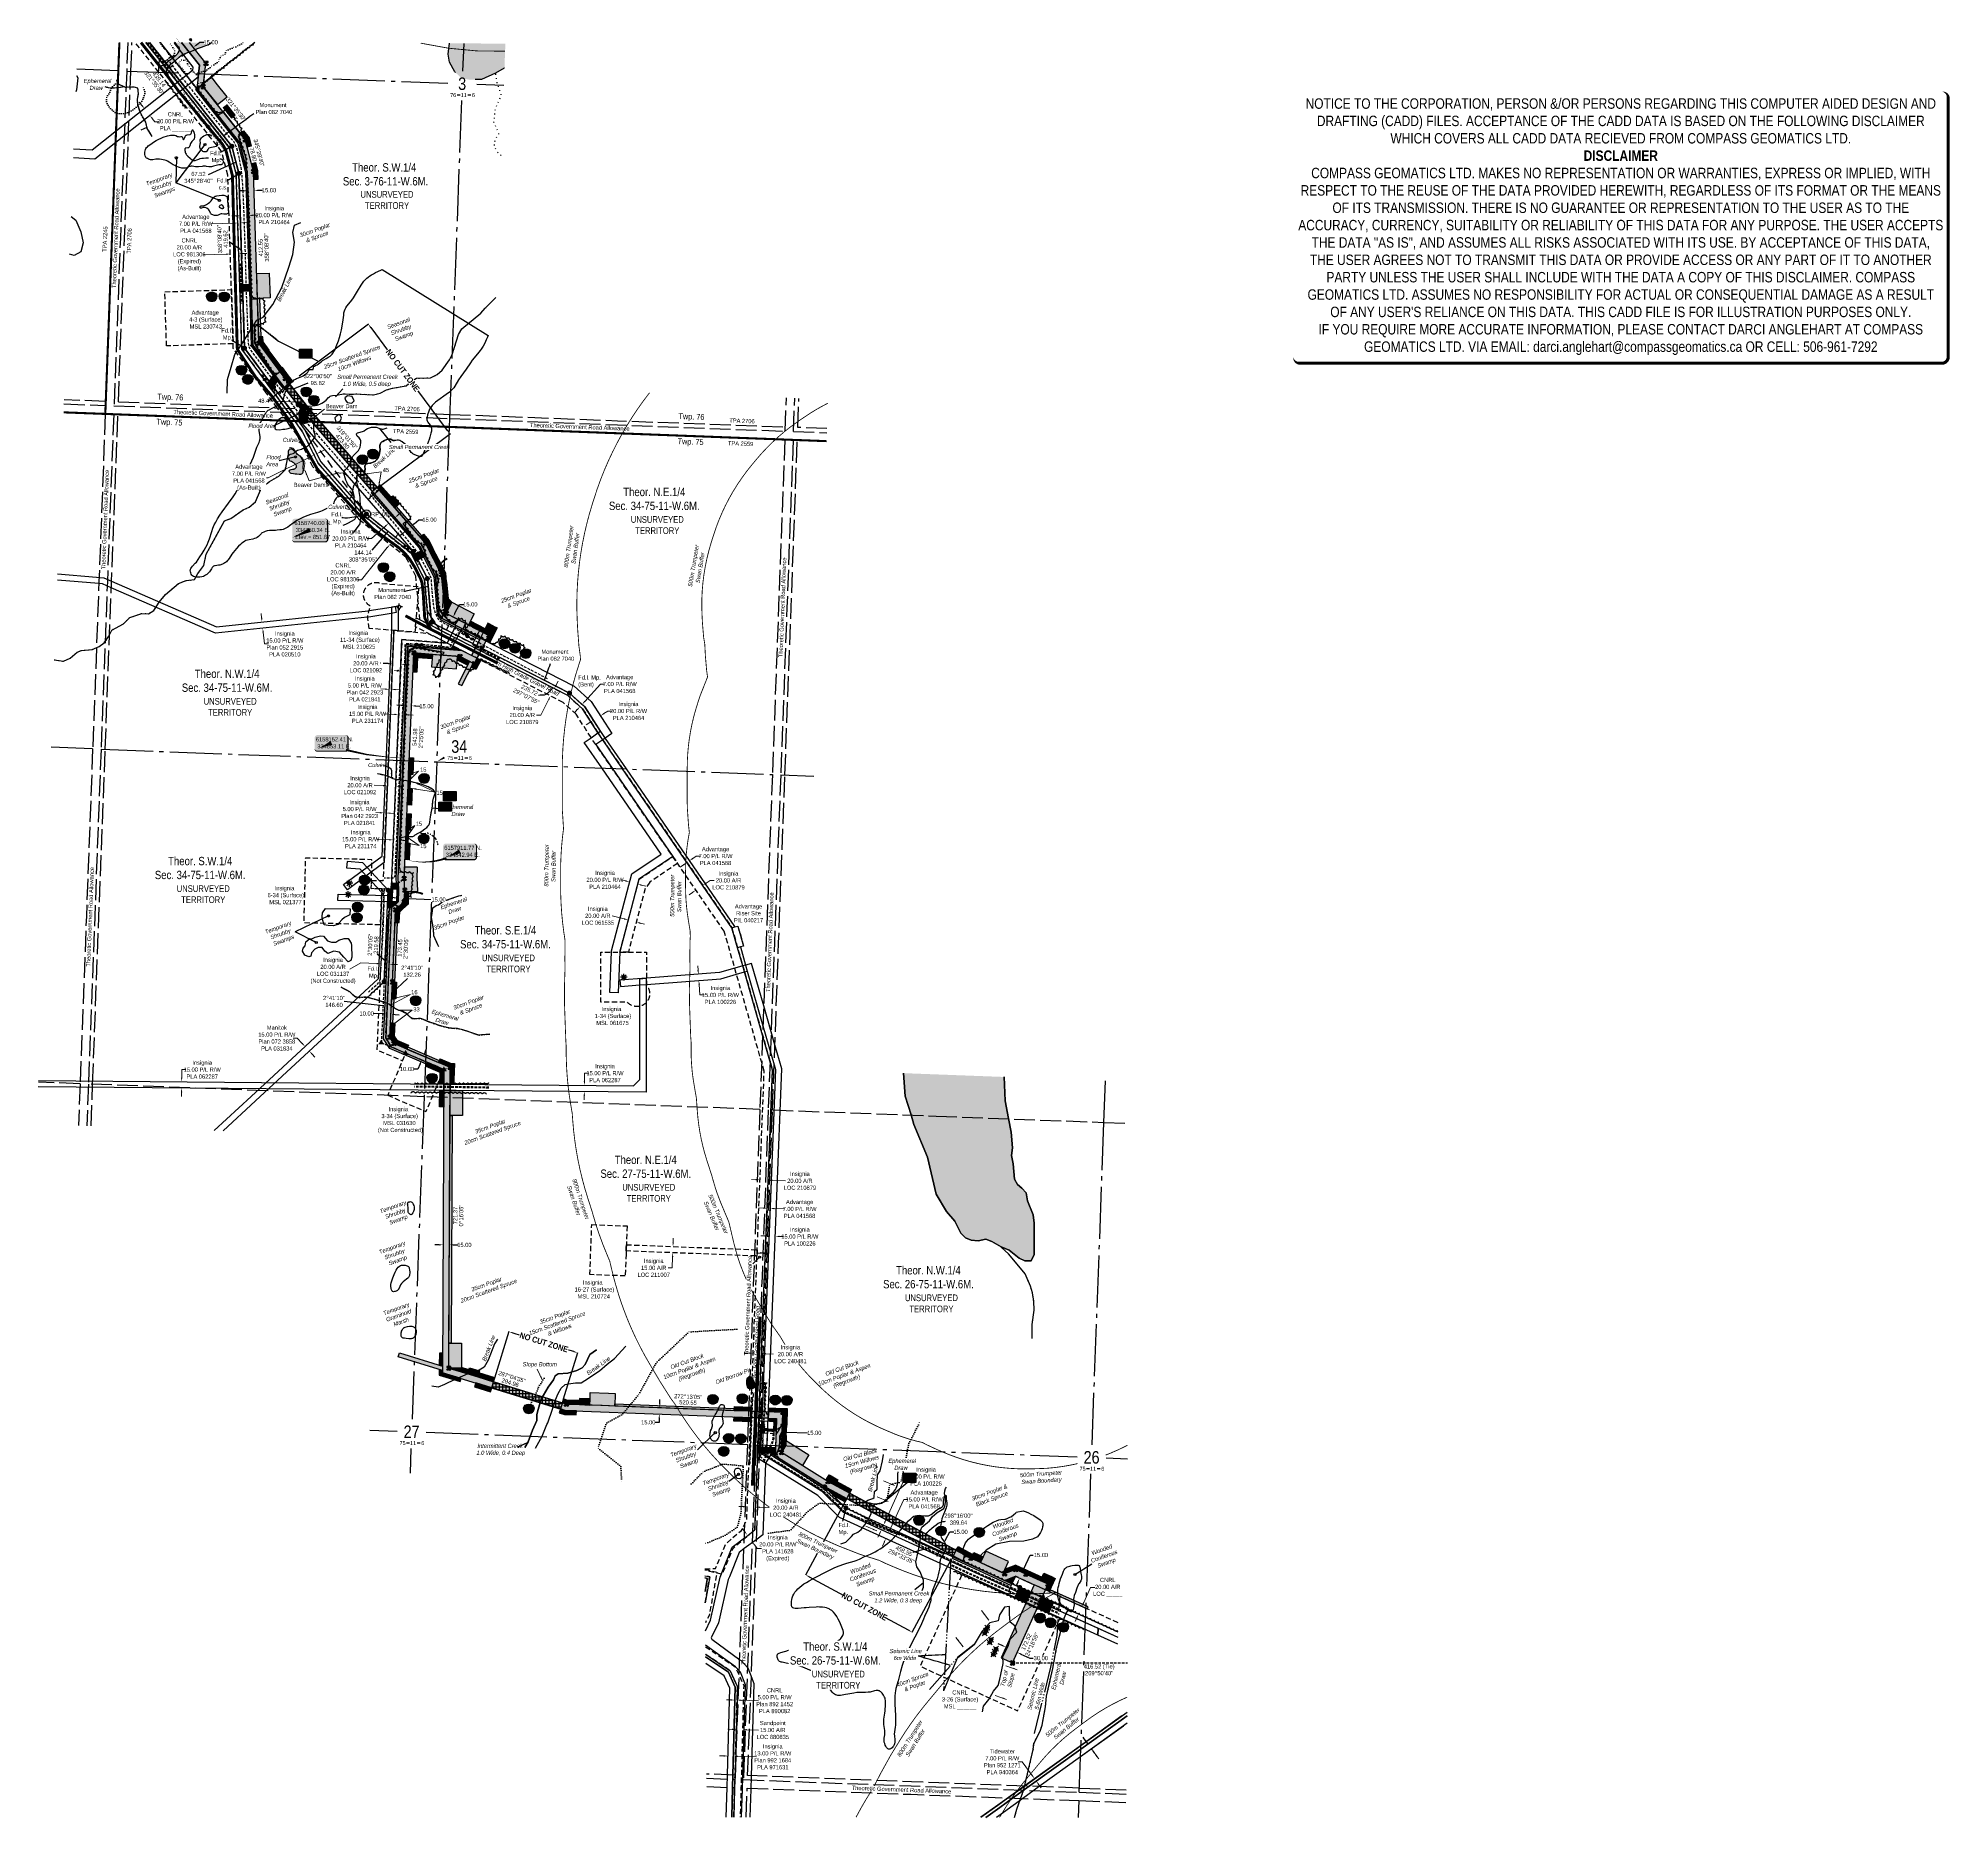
# Model space of a CAD drawing. Extents: x 333963 to 343562, y 6155611 to 6162191.
# Drawn here: x 333963 to 338550, y 6155611 to 6159882 of the extents above; entities that cross this region are included whole.
import ezdxf
from ezdxf.enums import TextEntityAlignment as Align

# ---------------------------------------------------------------- set-up
doc = ezdxf.new("R2010")
doc.units = 0
doc.header["$LTSCALE"] = 5
doc.header["$PDSIZE"] = 0.5
for name, pattern in [('0', [1, 1, 0]), ('CENTERLINEX3', [5, 2.5, -1, 0.5, -1]), ('DASHDOT2', [12.7, 6.35, -3.175, 0, -3.175]), ('foc-ACCESSROAD', [3.75, 2.5, -1.25]), ('foc-MONUMENT-BDYS', [6, 4, -2]), ('foc-QUARTERLINE', [33, 25, -3, 2, -3]), ('foc-SEISMIC', [20.5, 15, -1, 0.5, -1, 0.5, -1, 0.5, -1]), ('foc-TIELINE', [1.875, 1.25, -0.625]), ('foc-TOPO', [1, 0.2, -0.8]), ('foc-TOPO-ephemeral', [6.25, 3.125, -0.625, 0.625, -0.625, 0.625, -0.625]), ('foc-TRAV', [1.875, 1.25, -0.625]), ('foc-UNSURVEYED', [12.5, 10, -2.5]), ('foc-WHEELTRACKS', [2, 0.4, -1.6]), ('UG_PIPE', [1.875, 1.25, -0.625])]:
    doc.linetypes.add(name, pattern=pattern)
doc.layers.get('Defpoints').update_dxf_attribs({"color": 9})
for name, color, linetype in [('10', 1, 'Continuous'), ('35', 37, 'Continuous'), ('9', 3, 'Continuous'), ('AS-PIPE-UG', 44, 'UG_PIPE'), ('AS-ROADS', 254, 'Continuous'), ('AS-SEISMIC', 224, 'foc-SEISMIC'), ('AS-SYMBOL', 7, 'Continuous'), ('AS-UNDERLAY-H', 141, 'Continuous'), ('AS-WILDLIFE', 131, 'DASHDOT2'), ('C-AR', 13, 'foc-ACCESSROAD'), ('C-RW', 13, 'Continuous'), ('C-SYMBOL', 7, 'Continuous'), ('C-WS', 13, 'foc-ACCESSROAD'), ('C-WS-S', 8, 'Continuous'), ('D-TXT', 6, 'Continuous'), ('DETAIL-T', 7, 'Continuous'), ('F-AR', 190, 'foc-ACCESSROAD'), ('F-RW', 190, 'Continuous'), ('F-WS', 190, 'foc-ACCESSROAD'), ('F-WS-S', 8, 'Continuous'), ('Field_Culvert', 7, 'Continuous'), ('Field_Wetlands', 7, 'Continuous'), ('Field_Wildlife_Point', 7, 'Continuous'), ('L-BD', 7, 'Continuous'), ('L-BD1', 253, 'Continuous'), ('L-MON', 1, 'Continuous'), ('L-MON-PLAN', 7, 'foc-MONUMENT-BDYS'), ('L-MON-T', 1, 'Continuous'), ('L-QSEC', 8, 'foc-QUARTERLINE'), ('L-ROAD-T', 7, 'Continuous'), ('L-SECLBL', 7, 'Continuous'), ('L-TIE', 7, 'foc-TIELINE'), ('L-TRAV', 7, 'foc-TRAV'), ('L-UNS-T', 3, 'Continuous'), ('L-USEC', 7, 'foc-UNSURVEYED'), ('P-CROSSINGS', 250, 'Continuous'), ('P-PROPOSED', 10, 'Continuous'), ('P-PROPOSED-H', 21, 'Continuous'), ('P-TEMP-BLUE', 146, 'Continuous'), ('P-TEMP-BLUE-BORE-H', 131, 'Continuous'), ('P-TEMP-NO CUT-H', 104, 'Continuous'), ('P-TEMP-NO CUT-T', 143, 'Continuous'), ('P-TXT', 4, 'Continuous'), ('P-WORKAREA', 113, 'Continuous'), ('P-WORKAREA-H', 111, 'Continuous'), ('SRD_Environmental_Z11', 7, 'Continuous'), ('T-BUSH', 110, '0'), ('T-BUSH-T', 110, 'Continuous'), ('T-CREEK', 160, 'Continuous'), ('T-DRAW', 143, 'foc-TOPO-ephemeral'), ('T-GENERAL', 48, 'foc-TOPO'), ('T-LOW-AREA', 48, 'foc-TOPO'), ('T-SLOPE', 48, 'Continuous'), ('T-VEGETATION CHANGE', 104, 'foc-TOPO'), ('T-WATER', 160, 'Continuous'), ('T-WATER-H', 133, 'Continuous'), ('T-WATER-P3', 160, 'foc-WHEELTRACKS'), ('T-WATER-T', 170, 'Continuous'), ('WETLAND', 143, 'Continuous'), ('WETLAND-T', 146, 'Continuous')]:
    doc.layers.add(name, color=color, linetype=linetype)
for name, color, linetype, lineweight in [('AS-GENERAL', 48, 'Continuous', 18), ('C-AR-T', 13, 'Continuous', 9), ('C-RW-T', 13, 'Continuous', 9), ('F-AR-T', 190, 'Continuous', 9), ('F-RW-T', 190, 'Continuous', 9), ('F-WS-T', 190, 'Continuous', 9), ('T-TEXT', 48, 'Continuous', 18), ('T-TIE-T', 201, 'Continuous', 18)]:
    doc.layers.add(name, color=color, linetype=linetype, lineweight=lineweight)
doc.layers.add('AS-PIPE-AG', color=7, linetype='Continuous', true_color=0x7d00fa)
doc.layers.add('P-TEMP-BLUE-H', color=7, linetype='Continuous', true_color=0x99e6ff)
doc.layers.add('AS-STRUCTURE', color=7, linetype='Continuous', lineweight=30, true_color=0x595959)
doc.layers.add('AS-TRAPPER BOUNDARY', color=7, linetype='CENTERLINEX3', true_color=0xb85c00, transparency=0.6)
for name, color, linetype, plot in [('DISCLAIMER', 7, 'Continuous', False), ('P-EXISTINGCUT', 125, 'Continuous', False), ('P-EXISTINGDISPO', 175, 'Continuous', False)]:
    doc.layers.add(name, color=color, linetype=linetype, plot=plot)
doc.styles.add('175L', font='ARIALN.TTF', dxfattribs={"height": 20})
doc.styles.add('240', font='ARIALN.TTF', dxfattribs={"height": 30})
doc.styles.add('80', font='ARIALN.TTF', dxfattribs={"height": 10})
doc.styles.add('80CG', font='ARIALN.TTF', dxfattribs={"height": 10})
doc.styles.add('80L', font='ARIALN.TTF', dxfattribs={"height": 10})
doc.styles.add('80LS', font='ARIALNI.TTF', dxfattribs={"height": 10})
doc.styles.add('BOLD', font='ARIALNB.TTF')
doc.styles.add('Crossing', font='ARIALN.TTF', dxfattribs={"height": 10})
doc.styles.add('foc-LtypeFont', font='ARIALN.TTF', dxfattribs={"height": 7.35})
doc.styles.add('SIMPLEX', font='ARIALN.TTF')
doc.styles.get("Standard").update_dxf_attribs({"font": 'ARIALN.TTF'})
doc.linetypes.add('foc-TOPO-flowdirection-NOLINE', pattern='A,0,[">",foc-LtypeFont,S=0.3,R=0,X=0,Y=-0.945],-20,[">",foc-LtypeFont,S=0.3,R=0,X=0,Y=-0.945],0', length=20)
doc.dimstyles.new('Compass 5 000', dxfattribs={"dimscale": 5, "dimtxt": 9, "dimasz": 2, "dimexe": 0.2, "dimexo": 0.0625, "dimgap": 0.5, "dimtad": 0, "dimtih": 1, "dimtoh": 1, "dimzin": 0, "dimdsep": 46, "dimtxsty": '80CG', "dimcen": 0.1, "dimse1": 1, "dimse2": 1, "dimclrd": 256, "dimclrt": 256, "dimaunit": 1, "dimadec": 4, "dimazin": 0, "dimtfac": 0.06, "dimtofl": 0, "dimtmove": 0, "dimatfit": 1, "dimfxl": 0.2, "dimtolj": 1, "dimtzin": 0, "dimlwd": -1, "dimarcsym": 0})
pattern_1 = [(90, (65.851, 1213.123), (-7.933780753, 1e-15), []), (180, (65.851, 1213.123), (-1e-15, -7.933780753), [])]

# ---------------------------------------------------------------- blocks, each defined once
blk = doc.blocks.new('RISER')
h = blk.add_hatch(color=255)
h.dxf.hatch_style = 1
edge = h.paths.add_edge_path()
edge.add_arc((0, 0), 0.7, 0, 360)
blk.add_hatch(color=13).paths.add_polyline_path([(0.58, -0.15), (-0.58, -0.15, 0.774597)])
at = {"color": 13}
blk.add_line((-0.58, -0.15), (0.58, -0.15), dxfattribs=at)
blk.add_circle((0, 0), 0.6, dxfattribs=at)
blk = doc.blocks.new('L-SECLBL')
at = {"layer": '9', "color": 7}
for p, q in [((-5.1, -27.8), (-12.3, -27.8)), ((20.7, -27.8), (13.5, -27.8))]:
    blk.add_line(p, q, dxfattribs=at)
at = {"layer": '10', "color": 2, "style": 'SIMPLEX'}
blk.add_attdef('SEC', text='', height=30, dxfattribs=at).set_placement((0, 0), align=Align.MIDDLE)
at = {"layer": '10', "color": 5, "style": '80L'}
blk.add_attdef('TWP', text='', height=9.5, dxfattribs=at).set_placement((-14.4, -27.4), align=Align.MIDDLE_RIGHT)
blk.add_attdef('RGE', text='', height=9.5, dxfattribs=at).set_placement((3.6, -27.4), align=Align.MIDDLE_CENTER)
blk.add_attdef('MER', text='', height=9.5, dxfattribs=at).set_placement((23.2, -27.4), align=Align.MIDDLE_LEFT)
blk = doc.blocks.new('*D45')
at = {"layer": 'C-AR-T', "transparency": 16777216}
for p, q in [((334413.5, 6159363.6), (334359.5, 6159361.9)), ((334453.5, 6159364.9), (334463.5, 6159365.3))]:
    blk.add_line(p, q, dxfattribs=at)
for points in [[(334413.4, 6159365.3), (334413.5, 6159362), (334423.5, 6159364)], [(334453.4, 6159366.6), (334453.5, 6159363.3), (334443.5, 6159364.6)]]:
    blk.add_solid(points, dxfattribs=at)
at = {"layer": 'Defpoints', "color": 0, "transparency": 16777216}
for p in [(334422.3, 6159399.7), (334423.5, 6159364), (334442.3, 6159400.4)]:
    blk.add_point(p, dxfattribs=at)
at = {"layer": 'C-AR-T', "transparency": 16777216, "insert": (334325.2, 6159361.9), "char_height": 10, "attachment_point": 5, "style": '80CG'}
blk.add_mtext('\\A1;CNRL\\P20.00 A/R\\PLOC 981306\\P(Expired)\\P(As-Built)', dxfattribs=at)
blk = doc.blocks.new('*D46')
at = {"layer": 'Defpoints', "color": 0, "transparency": 16777216}
for p in [(334467.5, 6159456.6), (334454.5, 6159241), (334474.5, 6159241.7)]:
    blk.add_point(p, dxfattribs=at)
at = {"layer": 'F-RW-T', "transparency": 16777216}
for p, q in [((334437.5, 6159455.6), (334427.5, 6159455.3)), ((334477.5, 6159456.9), (334489.3, 6159457.3))]:
    blk.add_line(p, q, dxfattribs=at)
for points in [[(334437.5, 6159457.3), (334437.6, 6159453.9), (334447.5, 6159455.9)], [(334477.4, 6159458.6), (334477.6, 6159455.2), (334467.5, 6159456.6)]]:
    blk.add_solid(points, dxfattribs=at)
at = {"layer": 'F-RW-T', "transparency": 16777216, "insert": (334528.8, 6159457.3), "char_height": 10, "attachment_point": 5, "style": '80CG'}
blk.add_mtext('\\A1;Insignia\\P20.00 P/L R/W\\PPLA 210464', dxfattribs=at)
blk = doc.blocks.new('*D47')
at = {"layer": 'Defpoints', "color": 0, "transparency": 16777216}
for p in [(334439.1, 6159499.2), (334446.1, 6159499.4), (334448.1, 6159438.8)]:
    blk.add_point(p, dxfattribs=at)
at = {"layer": 'F-RW-T', "transparency": 16777216}
for p, q in [((334431.1, 6159438.3), (334377.1, 6159436.5)), ((334458.1, 6159439.1), (334468.1, 6159439.5))]:
    blk.add_line(p, q, dxfattribs=at)
for points in [[(334431, 6159439.9), (334431.1, 6159436.6), (334441.1, 6159438.6)], [(334458, 6159440.8), (334458.1, 6159437.5), (334448.1, 6159438.8)]]:
    blk.add_solid(points, dxfattribs=at)
at = {"layer": 'F-RW-T', "transparency": 16777216, "insert": (334340.9, 6159436.5), "char_height": 10, "attachment_point": 5, "style": '80CG'}
blk.add_mtext('\\A1;Advantage\\P7.00 P/L R/W\\PPLA 041568', dxfattribs=at)
blk = doc.blocks.new('*D48')
at = {"layer": 'C-RW-T', "transparency": 16777216}
for p, q in [((334211.5, 6159720.7), (334205.2, 6159728.5)), ((334236.3, 6159689.3), (334242.6, 6159681.4)), ((334242.6, 6159681.4), (334252.6, 6159681.4))]:
    blk.add_line(p, q, dxfattribs=at)
for points in [[(334212.8, 6159721.7), (334210.2, 6159719.6), (334217.7, 6159712.8)], [(334237.6, 6159690.3), (334235, 6159688.3), (334230.1, 6159697.1)]]:
    blk.add_solid(points, dxfattribs=at)
at = {"layer": 'Defpoints', "color": 0, "transparency": 16777216}
for p in [(334217.3, 6159712.5), (334229.7, 6159696.9), (334230.1, 6159697.1)]:
    blk.add_point(p, dxfattribs=at)
at = {"layer": 'C-RW-T', "transparency": 16777216, "insert": (334292.1, 6159681.4), "char_height": 10, "attachment_point": 5, "style": '80CG'}
blk.add_mtext('\\A1;CNRL\\P20.00 P/L R/W\\PPLA ______', dxfattribs=at)
blk = doc.blocks.new('*D49')
at = {"layer": 'Defpoints', "color": 0, "transparency": 16777216}
for p in [(334332.6, 6159838.6), (334334.9, 6159859.9), (334344.4, 6159848)]:
    blk.add_point(p, dxfattribs=at)
at = {"layer": 'P-TXT', "transparency": 16777216}
for p, q in [((334342.8, 6159866.1), (334350.6, 6159872.3)), ((334350.6, 6159872.3), (334360.6, 6159872.3)), ((334315.3, 6159844.4), (334307.5, 6159838.2))]:
    blk.add_line(p, q, dxfattribs=at)
for points in [[(334341.7, 6159867.4), (334343.8, 6159864.8), (334334.9, 6159859.9)], [(334314.3, 6159845.7), (334316.4, 6159843.1), (334323.2, 6159850.6)]]:
    blk.add_solid(points, dxfattribs=at)
at = {"layer": 'P-TXT', "transparency": 16777216, "insert": (334376.5, 6159872.3), "char_height": 10, "attachment_point": 5, "style": '80CG'}
blk.add_mtext('\\A1;15.00', dxfattribs=at)
blk = doc.blocks.new('fdia')
at = {"color": 255, "const_width": 1}
blk.add_lwpolyline([(-0.5, 0, 1), (0.5, 0, 1)], format="xyb", close=True, dxfattribs=at)
blk = doc.blocks.new('Fdiaa')
blk.add_blockref('fdia', (0, 0))
blk = doc.blocks.new('fdib')
at = {"color": 1, "const_width": 1.6}
blk.add_lwpolyline([(-0.4, 0, 1), (0.4, 0, 1)], format="xyb", close=True, dxfattribs=at)
at = {"color": 1}
blk.add_circle((0, 0), 0.8, dxfattribs=at)
blk = doc.blocks.new('Fdibb')
blk.add_blockref('fdib', (0, 0))
blk = doc.blocks.new('fdicc')
for name in ['Fdibb', 'Fdiaa']:
    blk.add_blockref(name, (0, 0))
blk = doc.blocks.new('FDI')
blk.add_blockref('fdicc', (0, 0))
blk = doc.blocks.new('STRIA')
blk.add_hatch(color=255).paths.add_polyline_path([(-0.04, 1.52), (-1.47, -0.87), (1.39, -0.87)])
blk = doc.blocks.new('STRIAA')
blk.add_blockref('STRIA', (0, 0))
blk = doc.blocks.new('STRIB')
at = {"color": 1}
blk.add_solid([(-1.12, -0.67), (-0.04, 1.13), (1.04, -0.67)], dxfattribs=at)
blk = doc.blocks.new('STRIBB')
blk.add_blockref('STRIB', (0, 0))
blk = doc.blocks.new('STRICC')
for name in ['STRIAA', 'STRIBB']:
    blk.add_blockref(name, (0, 0))
blk = doc.blocks.new('fdspike')
blk.add_blockref('STRICC', (0, 0))
blk = doc.blocks.new('*D50')
at = {"layer": 'Defpoints', "color": 0, "transparency": 16777216}
for p in [(334818.5, 6158730.8), (334827.1, 6158721.1), (334812.1, 6158707.9)]:
    blk.add_point(p, dxfattribs=at)
at = {"layer": 'F-RW-T', "transparency": 16777216}
for p, q in [((334826, 6158737.5), (334833.5, 6158744.1)), ((334762.2, 6158681.2), (334752.2, 6158681.2)), ((334796, 6158711), (334762.2, 6158681.2))]:
    blk.add_line(p, q, dxfattribs=at)
for points in [[(334794.9, 6158712.3), (334797.1, 6158709.8), (334803.5, 6158717.6)], [(334824.9, 6158738.7), (334827.1, 6158736.2), (334818.5, 6158730.8)]]:
    blk.add_solid(points, dxfattribs=at)
at = {"layer": 'F-RW-T', "transparency": 16777216, "insert": (334712.6, 6158681.2), "char_height": 10, "attachment_point": 5, "style": '80CG'}
blk.add_mtext('\\A1;Insignia\\P20.00 P/L R/W\\PPLA 210464', dxfattribs=at)
blk = doc.blocks.new('*D51')
at = {"layer": 'C-RW-T', "transparency": 16777216}
for p, q in [((335624.7, 6155893.3), (335614.7, 6155893.6)), ((335649.8, 6155892.7), (335691.3, 6155891.6))]:
    blk.add_line(p, q, dxfattribs=at)
for points in [[(335624.7, 6155895), (335624.6, 6155891.7), (335634.7, 6155893.1)], [(335649.8, 6155894.4), (335649.7, 6155891), (335639.8, 6155893)]]:
    blk.add_solid(points, dxfattribs=at)
at = {"layer": 'Defpoints', "color": 0, "transparency": 16777216}
for p in [(335639.8, 6155893), (335633.5, 6155849.6), (335638.6, 6155849.5)]:
    blk.add_point(p, dxfattribs=at)
at = {"layer": 'C-RW-T', "transparency": 16777216, "insert": (335730, 6155891.6), "char_height": 10, "attachment_point": 5, "style": '80CG'}
blk.add_mtext('\\A1;CNRL\\P5.00 P/L R/W\\PPlan 892 1452\\PPLA 890082', dxfattribs=at)
blk = doc.blocks.new('*D52')
at = {"layer": 'Defpoints', "color": 0, "transparency": 16777216}
for p in [(335669.3, 6156495.5), (335689.5, 6156494.7), (335684.3, 6156356.3)]:
    blk.add_point(p, dxfattribs=at)
at = {"layer": 'F-AR-T', "transparency": 16777216}
for p, q in [((335654.2, 6156357.4), (335644.2, 6156357.8)), ((335694.3, 6156355.9), (335723.4, 6156354.8))]:
    blk.add_line(p, q, dxfattribs=at)
for points in [[(335654.2, 6156359.1), (335654.1, 6156355.7), (335664.2, 6156357)], [(335694.4, 6156357.6), (335694.2, 6156354.2), (335684.3, 6156356.3)]]:
    blk.add_solid(points, dxfattribs=at)
at = {"layer": 'F-AR-T', "transparency": 16777216, "insert": (335756.9, 6156354.8), "char_height": 10, "attachment_point": 5, "style": '80CG', "bg_fill": 3, "box_fill_scale": 1.1, "bg_fill_color": 256, "bg_fill_true_color": 13158600, "bg_fill_transparency": 0}
blk.add_mtext('\\A1;Insignia\\P20.00 A/R\\PLOC 240481', dxfattribs=at)
blk = doc.blocks.new('*D53')
at = {"layer": 'Defpoints', "color": 0, "transparency": 16777216}
for p in [(335638, 6155826.1), (335653, 6155825.8), (335652.9, 6155822.2)]:
    blk.add_point(p, dxfattribs=at)
at = {"layer": 'F-AR-T', "transparency": 16777216}
for p, q in [((335627.9, 6155822.8), (335617.9, 6155823.1)), ((335662.9, 6155821.9), (335691.1, 6155821.2))]:
    blk.add_line(p, q, dxfattribs=at)
for points in [[(335628, 6155824.5), (335627.9, 6155821.2), (335637.9, 6155822.6)], [(335663, 6155823.6), (335662.9, 6155820.2), (335652.9, 6155822.2)]]:
    blk.add_solid(points, dxfattribs=at)
at = {"layer": 'F-AR-T', "transparency": 16777216, "insert": (335725.5, 6155821.2), "char_height": 10, "attachment_point": 5, "style": '80CG'}
blk.add_mtext('\\A1;Sandpoint\\P15.00 A/R\\PLOC 880835', dxfattribs=at)
blk = doc.blocks.new('*D54')
at = {"layer": 'Defpoints', "color": 0, "transparency": 16777216}
for p in [(336622.2, 6155897.3), (336626.3, 6155891.6), (336357.8, 6155698.6)]:
    blk.add_point(p, dxfattribs=at)
at = {"layer": 'F-RW-T', "transparency": 16777216}
for p, q in [((336324.4, 6155745), (336314.4, 6155745)), ((336347.8, 6155712.4), (336324.4, 6155745)), ((336363.6, 6155690.4), (336369.4, 6155682.3))]:
    blk.add_line(p, q, dxfattribs=at)
for points in [[(336349.2, 6155713.3), (336346.5, 6155711.4), (336353.7, 6155704.2)], [(336365, 6155691.4), (336362.3, 6155689.5), (336357.8, 6155698.6)]]:
    blk.add_solid(points, dxfattribs=at)
at = {"layer": 'F-RW-T', "transparency": 16777216, "insert": (336276.4, 6155745), "char_height": 10, "attachment_point": 5, "style": '80CG'}
blk.add_mtext('\\A1;Tidewater\\P7.00 P/L R/W\\PPlan 952 1271\\PPLA 940364', dxfattribs=at)
blk = doc.blocks.new('*D55')
at = {"layer": 'Defpoints', "color": 0, "transparency": 16777216}
for p in [(335977.3, 6156306), (335982.3, 6156316.9), (335991.2, 6156312.9)]:
    blk.add_point(p, dxfattribs=at)
at = {"layer": 'F-RW-T', "transparency": 16777216}
for p, q in [((335995.4, 6156322), (336044.3, 6156429.5)), ((336044.3, 6156429.5), (336054.3, 6156429.5)), ((335982.1, 6156292.8), (335978, 6156283.7))]:
    blk.add_line(p, q, dxfattribs=at)
for points in [[(335980.6, 6156293.5), (335983.6, 6156292.1), (335986.3, 6156301.9)], [(335993.9, 6156322.6), (335996.9, 6156321.3), (335991.2, 6156312.9)]]:
    blk.add_solid(points, dxfattribs=at)
at = {"layer": 'F-RW-T', "transparency": 16777216, "insert": (336093.4, 6156429.5), "char_height": 10, "attachment_point": 5, "style": '80CG'}
blk.add_mtext('\\A1;Insignia\\P12.00 P/L R/W\\PPLA 100226', dxfattribs=at)
blk = doc.blocks.new('*D56')
at = {"layer": 'Defpoints', "color": 0, "transparency": 16777216}
for p in [(336003.1, 6156294.3), (336111.7, 6156244.9), (336105.5, 6156231.2)]:
    blk.add_point(p, dxfattribs=at)
at = {"layer": 'F-RW-T', "transparency": 16777216}
for p, q in [((336007.2, 6156303.4), (336039.7, 6156374.7)), ((336039.7, 6156374.7), (336049.7, 6156374.7)), ((335992.7, 6156271.6), (335988.6, 6156262.5))]:
    blk.add_line(p, q, dxfattribs=at)
for points in [[(336005.7, 6156304.1), (336008.7, 6156302.7), (336003.1, 6156294.3)], [(335991.2, 6156272.3), (335994.2, 6156270.9), (335996.9, 6156280.7)]]:
    blk.add_solid(points, dxfattribs=at)
at = {"layer": 'F-RW-T', "transparency": 16777216, "insert": (336088.8, 6156374.7), "char_height": 10, "attachment_point": 5, "style": '80CG'}
blk.add_mtext('\\A1;Advantage\\P15.00 P/L R/W\\PPLA 041568', dxfattribs=at)
blk = doc.blocks.new('*D57')
at = {"layer": 'Defpoints', "color": 0, "transparency": 16777216}
for p in [(335666.3, 6156290.7), (335676.1, 6156273.1), (335678.2, 6156274.7)]:
    blk.add_point(p, dxfattribs=at)
at = {"layer": 'F-RW-T', "transparency": 16777216}
for p, q in [((335658.3, 6156297.2), (335652.3, 6156305.2)), ((335682.1, 6156265.1), (335688.1, 6156257.1)), ((335688.1, 6156257.1), (335698.1, 6156257.1))]:
    blk.add_line(p, q, dxfattribs=at)
for points in [[(335659.6, 6156298.2), (335656.9, 6156296.2), (335664.2, 6156289.2)], [(335683.4, 6156266.1), (335680.8, 6156264.1), (335676.1, 6156273.1)]]:
    blk.add_solid(points, dxfattribs=at)
at = {"layer": 'F-RW-T', "transparency": 16777216, "insert": (335737.6, 6156257.1), "char_height": 10, "attachment_point": 5, "style": '80CG'}
blk.add_mtext('\\A1;Insignia\\P20.00 P/L R/W\\PPLA 141628\\P(Expired)', dxfattribs=at)
blk = doc.blocks.new('*D58')
at = {"layer": 'Defpoints', "color": 0, "transparency": 16777216}
for p in [(335617.5, 6155739.2), (335630.5, 6155738.8), (335631, 6155758.4)]:
    blk.add_point(p, dxfattribs=at)
at = {"layer": 'F-RW-T', "transparency": 16777216}
for p, q in [((335608, 6155759), (335598, 6155759.3)), ((335641, 6155758.1), (335686.4, 6155756.8))]:
    blk.add_line(p, q, dxfattribs=at)
for points in [[(335608.1, 6155760.7), (335608, 6155757.3), (335618, 6155758.7)], [(335641.1, 6155759.7), (335641, 6155756.4), (335631, 6155758.4)]]:
    blk.add_solid(points, dxfattribs=at)
at = {"layer": 'F-RW-T', "transparency": 16777216, "insert": (335725.5, 6155756.8), "char_height": 10, "attachment_point": 5, "style": '80CG'}
blk.add_mtext('\\A1;Insignia\\P13.00 P/L R/W\\PPlan 992 1684\\PPLA 971631', dxfattribs=at)
blk = doc.blocks.new('*D59')
at = {"layer": 'C-AR-T', "transparency": 16777216}
for p, q in [((336471.7, 6156127.1), (336488.1, 6156163.4)), ((336488.1, 6156163.4), (336498.1, 6156163.4)), ((336455.2, 6156090.6), (336451.1, 6156081.5))]:
    blk.add_line(p, q, dxfattribs=at)
for points in [[(336453.7, 6156091.3), (336456.7, 6156089.9), (336459.3, 6156099.7)], [(336470.2, 6156127.7), (336473.2, 6156126.4), (336467.6, 6156117.9)]]:
    blk.add_solid(points, dxfattribs=at)
at = {"layer": 'Defpoints', "color": 0, "transparency": 16777216}
for p in [(336343.3, 6156152.1), (336351.6, 6156170.4), (336467.6, 6156117.9)]:
    blk.add_point(p, dxfattribs=at)
at = {"layer": 'C-AR-T', "transparency": 16777216, "insert": (336529.5, 6156163.4), "char_height": 10, "attachment_point": 5, "style": '80CG'}
blk.add_mtext('\\A1;CNRL\\P20.00 A/R\\PLOC _____', dxfattribs=at)
blk = doc.blocks.new('*D60')
at = {"layer": 'Defpoints', "color": 0, "transparency": 16777216}
for p in [(335141.6, 6158351.5), (335132.5, 6158333.7), (335201.2, 6158321)]:
    blk.add_point(p, dxfattribs=at)
at = {"layer": 'F-AR-T', "transparency": 16777216}
for p, q in [((335205.8, 6158329.9), (335210.3, 6158338.8)), ((335168.7, 6158257.4), (335158.7, 6158257.4)), ((335187.5, 6158294.3), (335168.7, 6158257.4))]:
    blk.add_line(p, q, dxfattribs=at)
for points in [[(335186.1, 6158295), (335189, 6158293.5), (335192.1, 6158303.2)], [(335204.3, 6158330.6), (335207.3, 6158329.1), (335201.2, 6158321)]]:
    blk.add_solid(points, dxfattribs=at)
at = {"layer": 'F-AR-T', "transparency": 16777216, "insert": (335124.3, 6158257.4), "char_height": 10, "attachment_point": 5, "style": '80CG'}
blk.add_mtext('\\A1;Insignia\\P20.00 A/R\\PLOC 210879', dxfattribs=at)
blk = doc.blocks.new('*D61')
at = {"layer": 'C-AR-T', "transparency": 16777216}
for p, q in [((334822.1, 6158686.6), (334828.3, 6158694.4)), ((334800.3, 6158659.2), (334738.6, 6158581.9)), ((334738.6, 6158581.9), (334728.6, 6158581.9))]:
    blk.add_line(p, q, dxfattribs=at)
for points in [[(334820.8, 6158687.6), (334823.4, 6158685.5), (334815.9, 6158678.8)], [(334799, 6158660.3), (334801.6, 6158658.2), (334806.5, 6158667)]]:
    blk.add_solid(points, dxfattribs=at)
at = {"layer": 'Defpoints', "color": 0, "transparency": 16777216}
for p in [(334815.9, 6158678.8), (334820.6, 6158675), (334811.2, 6158663.3)]:
    blk.add_point(p, dxfattribs=at)
at = {"layer": 'C-AR-T', "transparency": 16777216, "insert": (334694.3, 6158581.9), "char_height": 10, "attachment_point": 5, "style": '80CG'}
blk.add_mtext('\\A1;CNRL\\P20.00 A/R\\PLOC 981306\\P(Expired)\\P(As-Built)', dxfattribs=at)
blk = doc.blocks.new('*D62')
at = {"layer": 'Defpoints', "color": 0, "transparency": 16777216}
for p in [(334810.1, 6158319), (334803.8, 6158287.5), (334808.8, 6158287.3)]:
    blk.add_point(p, dxfattribs=at)
at = {"layer": 'F-RW-T', "transparency": 16777216}
for p, q in [((334795.1, 6158319.6), (334785.1, 6158320.1)), ((334820.1, 6158318.6), (334830.1, 6158318.2))]:
    blk.add_line(p, q, dxfattribs=at)
for points in [[(334795.2, 6158321.3), (334795.1, 6158318), (334805.1, 6158319.2)], [(334820.2, 6158320.2), (334820, 6158316.9), (334810.1, 6158319)]]:
    blk.add_solid(points, dxfattribs=at)
at = {"layer": 'F-RW-T', "transparency": 16777216, "insert": (334746.4, 6158320.1), "char_height": 10, "attachment_point": 5, "style": '80CG'}
blk.add_mtext('\\A1;Insignia\\P5.00 P/L R/W\\PPlan 042 2923\\PPLA 021841', dxfattribs=at)
blk = doc.blocks.new('*D63')
at = {"layer": 'Defpoints', "color": 0, "transparency": 16777216}
for p in [(334820.3, 6158086.8), (334798.8, 6158051.4), (334818.8, 6158050.6)]:
    blk.add_point(p, dxfattribs=at)
at = {"layer": 'F-AR-T', "transparency": 16777216}
for p, q in [((334790.4, 6158088.1), (334769.1, 6158089)), ((334830.3, 6158086.4), (334840.3, 6158086))]:
    blk.add_line(p, q, dxfattribs=at)
for points in [[(334790.4, 6158089.8), (334790.3, 6158086.4), (334800.3, 6158087.7)], [(334830.4, 6158088.1), (334830.2, 6158084.8), (334820.3, 6158086.8)]]:
    blk.add_solid(points, dxfattribs=at)
at = {"layer": 'F-AR-T', "transparency": 16777216, "insert": (334734.8, 6158089), "char_height": 10, "attachment_point": 5, "style": '80CG'}
blk.add_mtext('\\A1;Insignia\\P20.00 A/R\\PLOC 021092', dxfattribs=at)
blk = doc.blocks.new('*D64')
at = {"layer": 'Defpoints', "color": 0, "transparency": 16777216}
for p in [(334791, 6157984.4), (334796, 6157984.2), (334797.6, 6158022.3)]:
    blk.add_point(p, dxfattribs=at)
at = {"layer": 'F-RW-T', "transparency": 16777216}
for p, q in [((334782.6, 6158023), (334772.6, 6158023.4)), ((334807.6, 6158021.9), (334817.6, 6158021.5))]:
    blk.add_line(p, q, dxfattribs=at)
for points in [[(334782.7, 6158024.6), (334782.5, 6158021.3), (334792.6, 6158022.6)], [(334807.6, 6158023.6), (334807.5, 6158020.3), (334797.6, 6158022.3)]]:
    blk.add_solid(points, dxfattribs=at)
at = {"layer": 'F-RW-T', "transparency": 16777216, "insert": (334733.9, 6158023.4), "char_height": 10, "attachment_point": 5, "style": '80CG'}
blk.add_mtext('\\A1;Insignia\\P5.00 P/L R/W\\PPlan 042 2923\\PPLA 021841', dxfattribs=at)
blk = doc.blocks.new('*D65')
at = {"layer": 'Defpoints', "color": 0, "transparency": 16777216}
for p in [(334811.7, 6158357.2), (334831.7, 6158356.3), (334832.7, 6158379.5)]:
    blk.add_point(p, dxfattribs=at)
at = {"layer": 'F-WS', "transparency": 16777216}
for p, q in [((334802.7, 6158380.8), (334783.3, 6158381.6)), ((334842.7, 6158379.1), (334852.7, 6158378.7))]:
    blk.add_line(p, q, dxfattribs=at)
for points in [[(334802.8, 6158382.4), (334802.6, 6158379.1), (334812.7, 6158380.3)], [(334842.7, 6158380.7), (334842.6, 6158377.4), (334832.7, 6158379.5)]]:
    blk.add_solid(points, dxfattribs=at)
at = {"layer": 'F-WS', "transparency": 16777216, "insert": (334749, 6158381.6), "char_height": 10, "attachment_point": 5, "style": '80CG'}
blk.add_mtext('\\A1;Insignia\\P20.00 A/R\\PLOC 021092', dxfattribs=at)
blk = doc.blocks.new('WC2')
at = {"layer": 'L-MON'}
h = blk.add_hatch(color=255, dxfattribs=at)
h.dxf.hatch_style = 1
edge = h.paths.add_edge_path()
edge.add_arc((0, 0), 0.9, 0, 360)
at = {"flags": 128}
for points in [[(-0.62, 0.5), (-1.23, 1.12)], [(0.52, 0.61), (1.13, 1.21)], [(-1.18, -1.18), (-0.56, -0.57)], [(1.16, -1.18), (0.56, -0.57)]]:
    blk.add_lwpolyline(points, dxfattribs=at)
for radius in [0.8, 0.373]:
    blk.add_circle((0, 0), radius)
blk = doc.blocks.new('*D67')
at = {"layer": 'Defpoints', "color": 0, "transparency": 16777216}
for p in [(335716.5, 6157008), (335731.5, 6157007.4), (335731.5, 6157006.3)]:
    blk.add_point(p, dxfattribs=at)
at = {"layer": 'F-RW-T', "transparency": 16777216}
for p, q in [((335706.5, 6157007.3), (335696.5, 6157007.7)), ((335741.5, 6157006), (335751.5, 6157005.6))]:
    blk.add_line(p, q, dxfattribs=at)
for points in [[(335706.6, 6157009), (335706.4, 6157005.7), (335716.5, 6157006.9)], [(335741.5, 6157007.6), (335741.4, 6157004.3), (335731.5, 6157006.3)]]:
    blk.add_solid(points, dxfattribs=at)
at = {"layer": 'F-RW-T', "transparency": 16777216, "insert": (335790.5, 6157005.6), "char_height": 10, "attachment_point": 5, "style": '80CG'}
blk.add_mtext('\\A1;Insignia\\P15.00 P/L R/W\\PPLA 100226', dxfattribs=at)
blk = doc.blocks.new('*D68')
at = {"layer": 'Defpoints', "color": 0, "transparency": 16777216}
for p in [(334476.2, 6158478.4), (334477.7, 6158463.4), (334501.3, 6158465.9)]:
    blk.add_point(p, dxfattribs=at)
at = {"layer": 'F-RW-T', "transparency": 16777216}
for p, q in [((334498.7, 6158490.8), (334497.6, 6158500.8)), ((334502.4, 6158456), (334505.3, 6158428)), ((334505.3, 6158428), (334515.3, 6158428))]:
    blk.add_line(p, q, dxfattribs=at)
for points in [[(334500.3, 6158491), (334497, 6158490.6), (334499.7, 6158480.9)], [(334504, 6158456.2), (334500.7, 6158455.8), (334501.3, 6158465.9)]]:
    blk.add_solid(points, dxfattribs=at)
at = {"layer": 'F-RW-T', "transparency": 16777216, "insert": (334554.4, 6158428), "char_height": 10, "attachment_point": 5, "style": '80CG'}
blk.add_mtext('\\A1;Insignia\\P15.00 P/L R/W\\PPlan 052 2915\\PPLA 020510', dxfattribs=at)
blk = doc.blocks.new('*D69')
at = {"layer": 'Defpoints', "color": 0, "transparency": 16777216}
for p in [(334637.4, 6157493.9), (334647.6, 6157482.9), (334613.1, 6157450.9)]:
    blk.add_point(p, dxfattribs=at)
at = {"layer": 'F-RW-T', "transparency": 16777216}
for p, q in [((334584.3, 6157482), (334574.3, 6157482)), ((334596.1, 6157469.2), (334584.3, 6157482)), ((334619.9, 6157443.6), (334626.7, 6157436.2))]:
    blk.add_line(p, q, dxfattribs=at)
for points in [[(334597.3, 6157470.4), (334594.8, 6157468.1), (334602.9, 6157461.9)], [(334621.1, 6157444.7), (334618.6, 6157442.4), (334613.1, 6157450.9)]]:
    blk.add_solid(points, dxfattribs=at)
at = {"layer": 'F-RW-T', "transparency": 16777216, "insert": (334535.2, 6157482), "char_height": 10, "attachment_point": 5, "style": '80CG'}
blk.add_mtext('\\A1;Manitok\\P15.00 P/L R/W\\PPlan 072 3858\\PPLA 031834', dxfattribs=at)
blk = doc.blocks.new('*D70')
at = {"layer": 'Defpoints', "color": 0, "transparency": 16777216}
for p in [(335310.2, 6158258.4), (335293.2, 6158247.5), (335294.9, 6158244.8)]:
    blk.add_point(p, dxfattribs=at)
at = {"layer": 'F-RW-T', "transparency": 16777216}
for p, q in [((335320.4, 6158261.1), (335329.8, 6158267.1)), ((335329.8, 6158267.1), (335339.8, 6158267.1)), ((335286.5, 6158239.4), (335278, 6158234.1))]:
    blk.add_line(p, q, dxfattribs=at)
for points in [[(335319.5, 6158262.5), (335321.3, 6158259.6), (335312, 6158255.7)], [(335285.6, 6158240.9), (335287.4, 6158238), (335294.9, 6158244.8)]]:
    blk.add_solid(points, dxfattribs=at)
at = {"layer": 'F-RW-T', "transparency": 16777216, "insert": (335379.4, 6158267.1), "char_height": 10, "attachment_point": 5, "style": '80CG'}
blk.add_mtext('\\A1;Insignia\\P20.00 P/L R/W\\PPLA 210464', dxfattribs=at)
blk = doc.blocks.new('*D71')
at = {"layer": 'Defpoints', "color": 0, "transparency": 16777216}
for p in [(335262, 6158278.7), (335263, 6158277.8), (335266.7, 6158283.8)]:
    blk.add_point(p, dxfattribs=at)
at = {"layer": 'F-RW-T', "transparency": 16777216}
for p, q in [((335274.4, 6158290.3), (335311.9, 6158331.8)), ((335311.9, 6158331.8), (335321.9, 6158331.8)), ((335256.3, 6158270.4), (335249.6, 6158262.9))]:
    blk.add_line(p, q, dxfattribs=at)
for points in [[(335255.1, 6158271.5), (335257.5, 6158269.2), (335263, 6158277.8)], [(335273.2, 6158291.5), (335275.7, 6158289.2), (335267.7, 6158282.9)]]:
    blk.add_solid(points, dxfattribs=at)
at = {"layer": 'F-RW-T', "transparency": 16777216, "insert": (335358.2, 6158331.8), "char_height": 10, "attachment_point": 5, "style": '80CG'}
blk.add_mtext('\\A1;Advantage\\P7.00 P/L R/W\\PPLA 041568', dxfattribs=at)
blk = doc.blocks.new('*D72')
at = {"layer": 'Defpoints', "color": 0, "transparency": 16777216}
for p in [(335471.6, 6156982.3), (335471, 6156967.3), (335485.5, 6156966.7)]:
    blk.add_point(p, dxfattribs=at)
at = {"layer": 'F-AR-T', "transparency": 16777216}
for p, q in [((335486.4, 6156991.7), (335486.8, 6157001.7)), ((335484.1, 6156930.5), (335474.1, 6156930.5)), ((335485.1, 6156956.8), (335484.1, 6156930.5))]:
    blk.add_line(p, q, dxfattribs=at)
for points in [[(335484.8, 6156991.8), (335488.1, 6156991.7), (335486, 6156981.7)], [(335483.4, 6156956.8), (335486.7, 6156956.7), (335485.5, 6156966.7)]]:
    blk.add_solid(points, dxfattribs=at)
at = {"layer": 'F-AR-T', "transparency": 16777216, "insert": (335439.8, 6156930.5), "char_height": 10, "attachment_point": 5, "style": '80CG'}
blk.add_mtext('\\A1;Insignia\\P15.00 A/R\\PLOC 211007', dxfattribs=at)
blk = doc.blocks.new('*D73')
at = {"layer": 'Defpoints', "color": 0, "transparency": 16777216}
for p in [(335378.2, 6157842.8), (335401.1, 6157851.6), (335397.5, 6157837.7)]:
    blk.add_point(p, dxfattribs=at)
at = {"layer": 'F-RW-T', "transparency": 16777216}
for p, q in [((335372.1, 6157859.2), (335362.5, 6157861.8)), ((335410.8, 6157849), (335420.5, 6157846.5))]:
    blk.add_line(p, q, dxfattribs=at)
for points in [[(335372.6, 6157860.8), (335371.7, 6157857.6), (335381.8, 6157856.7)], [(335411.2, 6157850.6), (335410.4, 6157847.4), (335401.1, 6157851.6)]]:
    blk.add_solid(points, dxfattribs=at)
at = {"layer": 'F-RW-T', "transparency": 16777216, "insert": (335322.9, 6157861.8), "char_height": 10, "attachment_point": 5, "style": '80CG'}
blk.add_mtext('\\A1;Insignia\\P20.00 P/L R/W\\PPLA 210464', dxfattribs=at)
blk = doc.blocks.new('*D74')
at = {"layer": 'Defpoints', "color": 0, "transparency": 16777216}
for p in [(335378.7, 6157765.4), (335379.7, 6157769.3), (335399, 6157764.2)]:
    blk.add_point(p, dxfattribs=at)
at = {"layer": 'F-AR-T', "transparency": 16777216}
for p, q in [((335369, 6157768), (335340, 6157775.6)), ((335407.7, 6157757.8), (335417.4, 6157755.2))]:
    blk.add_line(p, q, dxfattribs=at)
for points in [[(335369.4, 6157769.6), (335368.6, 6157766.4), (335378.7, 6157765.4)], [(335408.1, 6157759.4), (335407.3, 6157756.2), (335398, 6157760.3)]]:
    blk.add_solid(points, dxfattribs=at)
at = {"layer": 'F-AR-T', "transparency": 16777216, "insert": (335305.6, 6157775.6), "char_height": 10, "attachment_point": 5, "style": '80CG'}
blk.add_mtext('\\A1;Insignia\\P20.00 A/R\\PLOC 061535', dxfattribs=at)
blk = doc.blocks.new('GAS')
h = blk.add_hatch(color=255)
h.dxf.hatch_style = 1
edge = h.paths.add_edge_path()
edge.add_arc((0, 0), 0.9, 0, 360)
for p, q in [((-0.81, 0), (-1.62, 0)), ((-0.57, 0.57), (-1.14, 1.14)), ((0, 0.81), (0, 1.62)), ((0.57, 0.57), (1.14, 1.14)), ((1.62, 0), (0.81, 0)), ((-0.57, -0.57), (-1.14, -1.14)), ((0, -0.81), (0, -1.62)), ((1.14, -1.14), (0.57, -0.57))]:
    blk.add_line(p, q)
blk.add_circle((0, 0), 0.8)
blk = doc.blocks.new('Gabd')
for p, q in [((-0.81, 0), (-1.62, 0)), ((0, 0.81), (0, 1.62)), ((1.62, 0), (0.81, 0)), ((0, -0.81), (0, -1.62))]:
    blk.add_line(p, q)
blk.add_circle((0, 0), 0.8)
blk = doc.blocks.new('*D75')
at = {"layer": 'Defpoints', "color": 0, "transparency": 16777216}
for p in [(335519.7, 6157903.6), (335535.3, 6157880.8), (335541.1, 6157884.8)]:
    blk.add_point(p, dxfattribs=at)
at = {"layer": 'F-RW-T', "transparency": 16777216}
for p, q in [((335511.4, 6157897.9), (335503.2, 6157892.3)), ((335533.7, 6157913.2), (335541.9, 6157918.9)), ((335541.9, 6157918.9), (335551.9, 6157918.9))]:
    blk.add_line(p, q, dxfattribs=at)
for points in [[(335510.5, 6157899.3), (335512.4, 6157896.5), (335519.7, 6157903.6)], [(335532.7, 6157914.6), (335534.6, 6157911.8), (335525.4, 6157907.6)]]:
    blk.add_solid(points, dxfattribs=at)
at = {"layer": 'F-RW-T', "transparency": 16777216, "insert": (335588.2, 6157918.9), "char_height": 10, "attachment_point": 5, "style": '80CG'}
blk.add_mtext('\\A1;Advantage\\P7.00 P/L R/W\\PPLA 041568', dxfattribs=at)
blk = doc.blocks.new('*D76')
at = {"layer": 'Defpoints', "color": 0, "transparency": 16777216}
for p in [(335557.5, 6157848.5), (335564.3, 6157803.4), (335580.8, 6157814.7)]:
    blk.add_point(p, dxfattribs=at)
at = {"layer": 'F-AR-T', "transparency": 16777216}
for p, q in [((335565.8, 6157854.2), (335575, 6157860.5)), ((335575, 6157860.5), (335585, 6157860.5)), ((335532.8, 6157831.5), (335524.6, 6157825.9))]:
    blk.add_line(p, q, dxfattribs=at)
for points in [[(335564.8, 6157855.6), (335566.7, 6157852.8), (335557.5, 6157848.5)], [(335531.9, 6157832.9), (335533.8, 6157830.2), (335541.1, 6157837.2)]]:
    blk.add_solid(points, dxfattribs=at)
at = {"layer": 'F-AR-T', "transparency": 16777216, "insert": (335619.3, 6157860.5), "char_height": 10, "attachment_point": 5, "style": '80CG'}
blk.add_mtext('\\A1;Insignia\\P20.00 A/R\\PLOC 210879', dxfattribs=at)
blk = doc.blocks.new('*D77')
at = {"layer": 'Defpoints', "color": 0, "transparency": 16777216}
for p in [(334306.6, 6157362.2), (334322.8, 6157362), (334322.9, 6157377)]:
    blk.add_point(p, dxfattribs=at)
at = {"layer": 'F-RW-T', "transparency": 16777216}
for p, q in [((334306.9, 6157387.2), (334307, 6157406.3)), ((334307, 6157406.3), (334317, 6157406.3)), ((334306.6, 6157352.2), (334306.5, 6157342.2))]:
    blk.add_line(p, q, dxfattribs=at)
for points in [[(334305.2, 6157387.2), (334308.5, 6157387.2), (334306.8, 6157377.2)], [(334304.9, 6157352.2), (334308.2, 6157352.2), (334306.6, 6157362.2)]]:
    blk.add_solid(points, dxfattribs=at)
at = {"layer": 'F-RW-T', "transparency": 16777216, "insert": (334356.1, 6157406.3), "char_height": 10, "attachment_point": 5, "style": '80CG'}
blk.add_mtext('\\A1;Insignia\\P15.00 P/L R/W\\PPLA 062287', dxfattribs=at)
blk = doc.blocks.new('*D78')
at = {"layer": 'Defpoints', "color": 0, "transparency": 16777216}
for p in [(335273.3, 6157353.7), (335289.5, 6157353.5), (335289.6, 6157368.5)]:
    blk.add_point(p, dxfattribs=at)
at = {"layer": 'F-RW-T', "transparency": 16777216}
for p, q in [((335273.5, 6157378.7), (335273.7, 6157397.8)), ((335273.7, 6157397.8), (335283.7, 6157397.8)), ((335273.2, 6157343.7), (335273.1, 6157333.7))]:
    blk.add_line(p, q, dxfattribs=at)
for points in [[(335271.5, 6157343.7), (335274.9, 6157343.7), (335273.3, 6157353.7)], [(335271.9, 6157378.7), (335275.2, 6157378.6), (335273.4, 6157368.7)]]:
    blk.add_solid(points, dxfattribs=at)
at = {"layer": 'F-RW-T', "transparency": 16777216, "insert": (335322.8, 6157397.8), "char_height": 10, "attachment_point": 5, "style": '80CG'}
blk.add_mtext('\\A1;Insignia\\P15.00 P/L R/W\\PPLA 062287', dxfattribs=at)
blk = doc.blocks.new('*D79')
at = {"layer": 'Defpoints', "color": 0, "transparency": 16777216}
for p in [(335694.7, 6157141.3), (335714.7, 6157141.1), (335714.7, 6157140.5)]:
    blk.add_point(p, dxfattribs=at)
at = {"layer": 'F-AR-T', "transparency": 16777216}
for p, q in [((335684.7, 6157142.2), (335674.7, 6157142.6)), ((335724.7, 6157140.7), (335756.3, 6157139.4))]:
    blk.add_line(p, q, dxfattribs=at)
for points in [[(335684.8, 6157143.9), (335684.6, 6157140.6), (335694.7, 6157141.8)], [(335724.7, 6157142.3), (335724.6, 6157139), (335714.7, 6157141.1)]]:
    blk.add_solid(points, dxfattribs=at)
at = {"layer": 'F-AR-T', "transparency": 16777216, "insert": (335790.6, 6157139.4), "char_height": 10, "attachment_point": 5, "style": '80CG'}
blk.add_mtext('\\A1;Insignia\\P20.00 A/R\\PLOC 210879', dxfattribs=at)
blk = doc.blocks.new('*D80')
at = {"layer": 'Defpoints', "color": 0, "transparency": 16777216}
for p in [(336297.4, 6156047.6), (336312.1, 6156007.7), (336324.7, 6156035.1)]:
    blk.add_point(p, dxfattribs=at)
at = {"layer": 'P-TXT', "transparency": 16777216}
for p, q in [((336275.7, 6156024.3), (336266.6, 6156028.4)), ((336321.2, 6156003.5), (336342.5, 6155993.8)), ((336342.5, 6155993.8), (336352.5, 6155993.8))]:
    blk.add_line(p, q, dxfattribs=at)
for points in [[(336276.4, 6156025.8), (336275, 6156022.8), (336284.8, 6156020.1)], [(336321.9, 6156005), (336320.5, 6156002), (336312.1, 6156007.7)]]:
    blk.add_solid(points, dxfattribs=at)
at = {"layer": 'P-TXT', "transparency": 16777216, "insert": (336368.8, 6155993.8), "char_height": 10, "attachment_point": 5, "style": '80CG', "bg_fill": 3, "box_fill_scale": 1.1, "bg_fill_color": 256, "bg_fill_true_color": 13158600, "bg_fill_transparency": 0}
blk.add_mtext('\\A1;30.00', dxfattribs=at)
blk = doc.blocks.new('*D81')
at = {"layer": 'Defpoints', "color": 0, "transparency": 16777216}
for p in [(334842.6, 6158258.1), (334825.9, 6158217.8), (334840.8, 6158217.2)]:
    blk.add_point(p, dxfattribs=at)
at = {"layer": 'F-RW-T', "transparency": 16777216}
for p, q in [((334817.6, 6158259.1), (334792.2, 6158260.2)), ((334852.6, 6158257.6), (334862.5, 6158257.2))]:
    blk.add_line(p, q, dxfattribs=at)
for points in [[(334817.7, 6158260.8), (334817.5, 6158257.5), (334827.6, 6158258.7)], [(334852.6, 6158259.3), (334852.5, 6158256), (334842.6, 6158258.1)]]:
    blk.add_solid(points, dxfattribs=at)
at = {"layer": 'F-RW-T', "transparency": 16777216, "insert": (334753.1, 6158260.2), "char_height": 10, "attachment_point": 5, "style": '80CG'}
blk.add_mtext('\\A1;Insignia\\P15.00 P/L R/W\\PPLA 231174', dxfattribs=at)
blk = doc.blocks.new('*D84')
at = {"layer": 'Defpoints', "color": 0, "transparency": 16777216}
for p in [(335910, 6156390), (336165.7, 6156252.5), (335804.4, 6156193.6)]:
    blk.add_point(p, dxfattribs=at)
at = {"layer": 'P-TEMP-NO CUT-T', "color": 0, "lineweight": -2, "transparency": 16777216}
for p, q in [((335898.2, 6156368), (335803.9, 6156192.7)), ((336153.9, 6156230.5), (336059.6, 6156055.2))]:
    blk.add_line(p, q, dxfattribs=at)
at = {"layer": 'P-TEMP-NO CUT-T', "transparency": 16777216}
for p, q in [((335813.2, 6156188.8), (335895.7, 6156144.4)), ((336051.3, 6156060.8), (335995.7, 6156090.7))]:
    blk.add_line(p, q, dxfattribs=at)
for points in [[(335814, 6156190.3), (335812.4, 6156187.4), (335804.4, 6156193.6)], [(336052.1, 6156062.3), (336050.5, 6156059.3), (336060.1, 6156056.1)]]:
    blk.add_solid(points, dxfattribs=at)
at = {"layer": 'P-TEMP-NO CUT-T', "transparency": 16777216, "insert": (335945.7, 6156117.6), "char_height": 10, "attachment_point": 5, "rotation": 331.7333, "style": 'BOLD'}
blk.add_mtext('\\A1;{\\H1.4x;NO CUT ZONE}', dxfattribs=at)
blk = doc.blocks.new('*D86')
at = {"layer": 'Defpoints', "color": 0, "transparency": 16777216}
for p in [(334754.7, 6159195.5), (334568.6, 6159056.5), (334764.8, 6158793.7)]:
    blk.add_point(p, dxfattribs=at)
at = {"layer": 'P-TEMP-NO CUT-T', "color": 0, "lineweight": -2, "transparency": 16777216}
for p, q in [((334588.6, 6159071.5), (334755.5, 6159196.1)), ((334784.9, 6158808.7), (334951.7, 6158933.2))]:
    blk.add_line(p, q, dxfattribs=at)
at = {"layer": 'P-TEMP-NO CUT-T', "transparency": 16777216}
for p, q in [((334760.7, 6159187.5), (334803.4, 6159130.2)), ((334944.9, 6158940.7), (334871.3, 6159039.3))]:
    blk.add_line(p, q, dxfattribs=at)
for points in [[(334762, 6159188.5), (334759.4, 6159186.5), (334754.7, 6159195.5)], [(334946.3, 6158941.6), (334943.6, 6158939.7), (334950.9, 6158932.6)]]:
    blk.add_solid(points, dxfattribs=at)
at = {"layer": 'P-TEMP-NO CUT-T', "transparency": 16777216, "insert": (334837.4, 6159084.8), "char_height": 10, "attachment_point": 5, "rotation": 306.7422, "style": 'BOLD', "bg_fill": 3, "box_fill_scale": 1.1, "bg_fill_color": 256, "bg_fill_true_color": 13158600, "bg_fill_transparency": 0}
blk.add_mtext('\\A1;{\\H1.4x;NO CUT ZONE}', dxfattribs=at)
blk = doc.blocks.new('*D87')
at = {"layer": 'Defpoints', "color": 0, "transparency": 16777216}
for p in [(335092.5, 6156777.2), (335051.1, 6156642.6), (335216.2, 6156591.9)]:
    blk.add_point(p, dxfattribs=at)
at = {"layer": 'P-TEMP-NO CUT-T', "color": 0, "lineweight": -2, "transparency": 16777216}
for p, q in [((335058.5, 6156666.5), (335092.8, 6156778.2)), ((335223.5, 6156615.8), (335257.8, 6156727.5))]:
    blk.add_line(p, q, dxfattribs=at)
at = {"layer": 'P-TEMP-NO CUT-T', "transparency": 16777216}
for p, q in [((335102, 6156774.3), (335122, 6156768.2)), ((335248, 6156729.5), (335230.5, 6156734.8))]:
    blk.add_line(p, q, dxfattribs=at)
for points in [[(335102.5, 6156775.9), (335101.5, 6156772.7), (335092.5, 6156777.2)], [(335248.4, 6156731.1), (335247.5, 6156727.9), (335257.5, 6156726.5)]]:
    blk.add_solid(points, dxfattribs=at)
at = {"layer": 'P-TEMP-NO CUT-T', "transparency": 16777216, "insert": (335176.2, 6156751.5), "char_height": 10, "attachment_point": 5, "rotation": 342.9241, "style": 'BOLD', "bg_fill": 3, "box_fill_scale": 1.1, "bg_fill_color": 256, "bg_fill_true_color": 13158600, "bg_fill_transparency": 0}
blk.add_mtext('\\A1;{\\H1.4x;NO CUT ZONE}', dxfattribs=at)
blk = doc.blocks.new('TEMP')
h = blk.add_hatch(color=255)
h.dxf.hatch_style = 1
h.paths.add_polyline_path([(0, 0.25), (-0.67, 1.15), (-0.67, 0.67), (-1.15, 0.67), (-0.25, 0), (-1.15, -0.67), (-0.67, -0.67), (-0.67, -1.15), (0, -0.25), (0.67, -1.15), (0.67, -0.67), (1.15, -0.67), (0.25, 0), (1.15, 0.67), (0.67, 0.67), (0.67, 1.15)])
h.paths.add_polyline_path([(0.57, 0.85), (0.57, 0.57), (0.85, 0.57), (0.08, 0), (0.85, -0.57), (0.57, -0.57), (0.57, -0.85), (0, -0.08), (-0.57, -0.85), (-0.57, -0.57), (-0.85, -0.57), (-0.08, 0), (-0.85, 0.57), (-0.57, 0.57), (-0.57, 0.85), (0, 0.08)], flags=16)
h = blk.add_hatch(color=1)
h.dxf.hatch_style = 1
h.paths.add_polyline_path([(0, 0.08), (-0.57, 0.85), (-0.57, 0.57), (-0.85, 0.57), (-0.08, 0), (-0.85, -0.57), (-0.57, -0.57), (-0.57, -0.85), (0, -0.08), (0.57, -0.85), (0.57, -0.57), (0.85, -0.57), (0.08, 0), (0.85, 0.57), (0.57, 0.57), (0.57, 0.85)])
at = {"color": 1}
for p, q in [((-0.08, 0), (0.08, 0)), ((0, 0.08), (0, -0.08))]:
    blk.add_line(p, q, dxfattribs=at)
at = {"color": 255, "flags": 128}
blk.add_lwpolyline([(-0.25, 0), (-1.15, 0.67), (-0.67, 0.67), (-0.67, 1.15), (0, 0.25), (0.67, 1.15), (0.67, 0.67), (1.15, 0.67), (0.25, 0), (1.15, -0.67), (0.67, -0.67), (0.67, -1.15), (0, -0.25), (-0.67, -1.15), (-0.67, -0.67), (-1.15, -0.67)], close=True, dxfattribs=at)
at = {"color": 1, "flags": 128}
blk.add_lwpolyline([(-0.08, 0), (-0.85, 0.57), (-0.57, 0.57), (-0.57, 0.85), (0, 0.08), (0.57, 0.85), (0.57, 0.57), (0.85, 0.57), (0.08, 0), (0.85, -0.57), (0.57, -0.57), (0.57, -0.85), (0, -0.08), (-0.57, -0.85), (-0.57, -0.57), (-0.85, -0.57)], close=True, dxfattribs=at)
blk = doc.blocks.new('*D88')
at = {"layer": 'Defpoints', "color": 0, "transparency": 16777216}
for p in [(334815, 6157960.2), (334829.8, 6157957), (334830, 6157959.5)]:
    blk.add_point(p, dxfattribs=at)
at = {"layer": 'F-RW-T', "transparency": 16777216}
for p, q in [((334804.9, 6157958.1), (334775.6, 6157959.3)), ((334839.8, 6157956.6), (334849.8, 6157956.2))]:
    blk.add_line(p, q, dxfattribs=at)
for points in [[(334804.9, 6157959.7), (334804.8, 6157956.4), (334814.9, 6157957.7)], [(334839.9, 6157958.3), (334839.8, 6157954.9), (334829.8, 6157957)]]:
    blk.add_solid(points, dxfattribs=at)
at = {"layer": 'F-RW-T', "transparency": 16777216, "insert": (334736.6, 6157959.3), "char_height": 10, "attachment_point": 5, "style": '80CG'}
blk.add_mtext('\\A1;Insignia\\P15.00 P/L R/W\\PPLA 231174', dxfattribs=at)
blk = doc.blocks.new('xing2')
h = blk.add_hatch(color=50)
h.dxf.hatch_style = 1
edge = h.paths.add_edge_path()
edge.add_ellipse((0, 0), major_axis=(-12.5, 0), ratio=0.816297, start_angle=0, end_angle=360)
h = blk.add_hatch(color=250)
h.dxf.hatch_style = 1
edge = h.paths.add_edge_path()
edge.add_ellipse((0, -2), major_axis=(-12.5, 0), ratio=0.816297, start_angle=0, end_angle=180)
edge.add_line((12.5, -2), (12.5, 0))
edge.add_ellipse((0, 0), major_axis=(-12.5, 0), ratio=0.816297, start_angle=0, end_angle=180, ccw=False)
edge.add_line((-12.5, 0), (-12.5, -2))
at = {"color": 250}
blk.add_ellipse((0, 0), major_axis=(-12.5, 0), ratio=0.816297, dxfattribs=at)
blk.add_ellipse((0, -2), major_axis=(-12.5, 0), ratio=0.816297, start_param=0, end_param=3.141593, dxfattribs=at)
at = {"color": 250, "style": 'Crossing'}
blk.add_attdef('CROSSING', text='', height=9, dxfattribs=at).set_placement((0.1, 0), align=Align.MIDDLE_CENTER)
at = {"color": 250, "style": 'Crossing', "flags": 1}
for tag, p in [('DESCRIPTION', (0.1, -25.8)), ('LOCATION', (0.1, -39.3)), ('OWNER', (0.1, -12.5)), ('DWG_REF', (0.1, -52.8))]:
    blk.add_attdef(tag, text='', height=9, dxfattribs=at).set_placement(p, align=Align.MIDDLE_CENTER)
blk = doc.blocks.new('*D89')
at = {"layer": 'Defpoints', "color": 0, "transparency": 16777216}
for p in [(335719.1, 6157073.2), (335706.7, 6156936.1), (335713.7, 6156935.8)]:
    blk.add_point(p, dxfattribs=at)
at = {"layer": 'F-RW-T', "transparency": 16777216}
for p, q in [((335702.1, 6157073.9), (335692.1, 6157074.3)), ((335729, 6157072.8), (335753.7, 6157071.9))]:
    blk.add_line(p, q, dxfattribs=at)
for points in [[(335702.1, 6157075.6), (335702, 6157072.2), (335712.1, 6157073.5)], [(335729.1, 6157074.5), (335729, 6157071.2), (335719.1, 6157073.2)]]:
    blk.add_solid(points, dxfattribs=at)
at = {"layer": 'F-RW-T', "transparency": 16777216, "insert": (335789.9, 6157071.9), "char_height": 10, "attachment_point": 5, "style": '80CG'}
blk.add_mtext('\\A1;Advantage\\P7.00 P/L R/W\\PPLA 041568', dxfattribs=at)
blk = doc.blocks.new('Well_proximity')
h = blk.add_hatch(color=191)
h.dxf.hatch_style = 1
edge = h.paths.add_edge_path()
edge.add_ellipse((0, 0), major_axis=(-12.5, 0), ratio=0.816297, start_angle=0, end_angle=360)
h = blk.add_hatch(color=250)
h.dxf.hatch_style = 1
edge = h.paths.add_edge_path()
edge.add_ellipse((0, -2), major_axis=(-12.5, 0), ratio=0.816297, start_angle=0, end_angle=180)
edge.add_line((12.5, -2), (12.5, 0))
edge.add_ellipse((0, 0), major_axis=(-12.5, 0), ratio=0.816297, start_angle=0, end_angle=180, ccw=False)
edge.add_line((-12.5, 0), (-12.5, -2))
at = {"color": 250}
blk.add_ellipse((0, 0), major_axis=(-12.5, 0), ratio=0.816297, dxfattribs=at)
blk.add_ellipse((0, -2), major_axis=(-12.5, 0), ratio=0.816297, start_param=0, end_param=3.141593, dxfattribs=at)
at = {"color": 250, "style": '80L'}
blk.add_attdef('CROSSING', text='', height=9, dxfattribs=at).set_placement((0.1, 0), align=Align.MIDDLE_CENTER)
blk = doc.blocks.new('*U90')
h = blk.add_hatch(color=254)
edge = h.paths.add_edge_path()
edge.add_line((-36.5, -28.5), (36.5, -28.5))
edge.add_arc((36.5, -22.5), 6, 270, 360)
edge.add_line((42.5, -22.5), (42.5, 21))
edge.add_arc((36.5, 21), 6, 0, 90)
edge.add_line((36.5, 27), (-36.5, 27))
edge.add_arc((-36.5, 21), 6, 90, 180)
edge.add_line((-42.5, 21), (-42.5, -22.5))
edge.add_arc((-36.5, -22.5), 6, 180, 270)
at = {"color": 1, "flags": 128}
blk.add_lwpolyline([(-42.2, -18.5, 0, 10, 0), (0, 0, 5, 5, 0)], format="xyseb", dxfattribs=at)
blk.add_lwpolyline([(-36.5, -28.5, 3, 3, 0), (36.5, -28.5, 3, 3, 0.414214), (42.5, -22.5, 3, 3, 0), (42.5, 21, 3, 0, 0.414214), (36.5, 27, 0, 0, 0), (-36.5, 27, 0, 0, 0.414214), (-42.5, 21, 0, 0, 0), (-42.5, -22.5, 0, 3, 0.414214)], format="xyseb", close=True, dxfattribs=at)
at = {"color": 1, "style": '80'}
blk.add_attdef('ENTER_TEXT_001', (-36.3, -5), '', height=10, dxfattribs=at)
blk = doc.blocks.new('*D91')
at = {"layer": 'Defpoints', "color": 0, "transparency": 16777216}
for p in [(334624.7, 6158881.5), (334631.5, 6158867.8), (334637.7, 6158870.9)]:
    blk.add_point(p, dxfattribs=at)
at = {"layer": 'F-RW-T', "transparency": 16777216}
for p, q in [((334615.7, 6158877.1), (334514.5, 6158827)), ((334639.9, 6158889), (334648.9, 6158893.5)), ((334514.5, 6158827), (334504.5, 6158827))]:
    blk.add_line(p, q, dxfattribs=at)
for points in [[(334615, 6158878.6), (334616.5, 6158875.6), (334624.7, 6158881.5)], [(334639.2, 6158890.5), (334640.7, 6158887.5), (334631, 6158884.6)]]:
    blk.add_solid(points, dxfattribs=at)
at = {"layer": 'F-RW-T', "transparency": 16777216, "insert": (334468.2, 6158827), "char_height": 10, "attachment_point": 5, "style": '80CG', "bg_fill": 3, "box_fill_scale": 1.1, "bg_fill_color": 256, "bg_fill_true_color": 13158600, "bg_fill_transparency": 0}
blk.add_mtext('\\A1;Advantage\\P7.00 P/L R/W\\PPLA 041568\\P(As-Built)', dxfattribs=at)
blk = doc.blocks.new('*D92')
at = {"layer": 'Defpoints', "color": 0, "transparency": 16777216}
for p in [(336126.3, 6156256.7), (336133.4, 6156269.9), (336135.3, 6156268.8)]:
    blk.add_point(p, dxfattribs=at)
at = {"layer": 'P-TXT', "transparency": 16777216}
for p, q in [((336140.1, 6156277.6), (336150.4, 6156296.8)), ((336150.4, 6156296.8), (336160.4, 6156296.8)), ((336123.5, 6156246.8), (336118.7, 6156238))]:
    blk.add_line(p, q, dxfattribs=at)
for points in [[(336122, 6156247.6), (336125, 6156246), (336128.2, 6156255.6)], [(336138.6, 6156278.4), (336141.5, 6156276.9), (336135.3, 6156268.8)]]:
    blk.add_solid(points, dxfattribs=at)
at = {"layer": 'P-TXT', "transparency": 16777216, "insert": (336176.3, 6156296.8), "char_height": 10, "attachment_point": 5, "style": '80CG'}
blk.add_mtext('\\A1;15.00', dxfattribs=at)
blk = doc.blocks.new('*D93')
at = {"layer": 'Defpoints', "color": 0, "transparency": 16777216}
for p in [(335453.4, 6156579.7), (335463, 6156579.3), (335463.5, 6156594.3)]:
    blk.add_point(p, dxfattribs=at)
at = {"layer": 'P-TXT', "transparency": 16777216}
for p, q in [((335454.3, 6156604.7), (335454.7, 6156614.7)), ((335452.6, 6156559.7), (335442.6, 6156559.7)), ((335453, 6156569.7), (335452.6, 6156559.7))]:
    blk.add_line(p, q, dxfattribs=at)
for points in [[(335452.7, 6156604.7), (335456, 6156604.6), (335453.9, 6156594.7)], [(335451.3, 6156569.8), (335454.6, 6156569.6), (335453.4, 6156579.7)]]:
    blk.add_solid(points, dxfattribs=at)
at = {"layer": 'P-TXT', "transparency": 16777216, "insert": (335426.7, 6156559.7), "char_height": 10, "attachment_point": 5, "style": '80CG'}
blk.add_mtext('\\A1;15.00', dxfattribs=at)
blk = doc.blocks.new('*D94')
at = {"layer": 'Defpoints', "color": 0, "transparency": 16777216}
for p in [(335732.9, 6156528.7), (335747.9, 6156528.2), (335748.2, 6156536.8)]:
    blk.add_point(p, dxfattribs=at)
at = {"layer": 'P-TXT', "transparency": 16777216}
for p, q in [((335723.3, 6156537.8), (335713.3, 6156538.2)), ((335758.2, 6156536.4), (335809.2, 6156534.4))]:
    blk.add_line(p, q, dxfattribs=at)
for points in [[(335723.3, 6156539.4), (335723.2, 6156536.1), (335733.3, 6156537.4)], [(335758.3, 6156538.1), (335758.2, 6156534.8), (335748.2, 6156536.8)]]:
    blk.add_solid(points, dxfattribs=at)
at = {"layer": 'P-TXT', "transparency": 16777216, "insert": (335825.1, 6156534.4), "char_height": 10, "attachment_point": 5, "style": '80CG'}
blk.add_mtext('\\A1;15.00', dxfattribs=at)
blk = doc.blocks.new('*D95')
at = {"layer": 'Defpoints', "color": 0, "transparency": 16777216}
for p in [(334934.4, 6156982.1), (334949.4, 6156985.7), (334949.4, 6156982.1)]:
    blk.add_point(p, dxfattribs=at)
at = {"layer": 'P-TXT', "transparency": 16777216}
for p, q in [((334924.4, 6156985.8), (334914.4, 6156985.9)), ((334959.4, 6156985.7), (334969.4, 6156985.6))]:
    blk.add_line(p, q, dxfattribs=at)
for points in [[(334924.5, 6156987.5), (334924.4, 6156984.1), (334934.4, 6156985.8)], [(334959.4, 6156987.3), (334959.4, 6156984), (334949.4, 6156985.7)]]:
    blk.add_solid(points, dxfattribs=at)
at = {"layer": 'P-TXT', "transparency": 16777216, "insert": (334985.4, 6156985.6), "char_height": 10, "attachment_point": 5, "style": '80CG'}
blk.add_mtext('\\A1;15.00', dxfattribs=at)
blk = doc.blocks.new('*D96')
at = {"layer": 'Defpoints', "color": 0, "transparency": 16777216}
for p in [(334849, 6158696.7), (334857.2, 6158710.2), (334860.3, 6158706.6)]:
    blk.add_point(p, dxfattribs=at)
at = {"layer": 'P-TXT', "transparency": 16777216}
for p, q in [((334864.8, 6158716.7), (334875.7, 6158726.3)), ((334875.7, 6158726.3), (334885.7, 6158726.3)), ((334838.3, 6158693.8), (334830.8, 6158687.2))]:
    blk.add_line(p, q, dxfattribs=at)
for points in [[(334863.7, 6158718), (334865.9, 6158715.5), (334857.2, 6158710.2)], [(334837.2, 6158695), (334839.4, 6158692.5), (334845.9, 6158700.3)]]:
    blk.add_solid(points, dxfattribs=at)
at = {"layer": 'P-TXT', "transparency": 16777216, "insert": (334901.7, 6158726.3), "char_height": 10, "attachment_point": 5, "style": '80CG'}
blk.add_mtext('\\A1;15.00', dxfattribs=at)
blk = doc.blocks.new('*D97')
at = {"layer": 'Defpoints', "color": 0, "transparency": 16777216}
for p in [(335686.6, 6156932.1), (335706.5, 6156931.3), (335698.5, 6156724.7)]:
    blk.add_point(p, dxfattribs=at)
at = {"layer": 'F-AR-T', "transparency": 16777216}
for p, q in [((335668.5, 6156725.9), (335658.5, 6156726.3)), ((335708.5, 6156724.3), (335734.4, 6156723.3))]:
    blk.add_line(p, q, dxfattribs=at)
for points in [[(335668.6, 6156727.5), (335668.5, 6156724.2), (335678.5, 6156725.5)], [(335708.6, 6156726), (335708.4, 6156722.7), (335698.5, 6156724.7)]]:
    blk.add_solid(points, dxfattribs=at)
at = {"layer": 'F-AR-T', "transparency": 16777216, "insert": (335767.9, 6156723.3), "char_height": 10, "attachment_point": 5, "style": '80CG', "bg_fill": 3, "box_fill_scale": 1.1, "bg_fill_color": 256, "bg_fill_true_color": 13158600, "bg_fill_transparency": 0}
blk.add_mtext('\\A1;Insignia\\P20.00 A/R\\PLOC 240481', dxfattribs=at)
blk = doc.blocks.new('*D98')
at = {"layer": 'Defpoints', "color": 0, "transparency": 16777216}
for p in [(335548.1, 6157620.4), (335549.2, 6157635.5), (335550.3, 6157620.6)]:
    blk.add_point(p, dxfattribs=at)
at = {"layer": 'F-RW-T', "transparency": 16777216}
for p, q in [((335546.2, 6157645.3), (335545.5, 6157655.2)), ((335548.9, 6157610.4), (335550.8, 6157585.5)), ((335550.8, 6157585.5), (335560.8, 6157585.5))]:
    blk.add_line(p, q, dxfattribs=at)
for points in [[(335547.9, 6157645.4), (335544.6, 6157645.1), (335547, 6157635.3)], [(335550.6, 6157610.5), (335547.2, 6157610.3), (335548.1, 6157620.4)]]:
    blk.add_solid(points, dxfattribs=at)
at = {"layer": 'F-RW-T', "transparency": 16777216, "insert": (335599.9, 6157585.5), "char_height": 10, "attachment_point": 5, "style": '80CG'}
blk.add_mtext('\\A1;Insignia\\P15.00 P/L R/W\\PPLA 100226', dxfattribs=at)
blk = doc.blocks.new('*D99')
at = {"layer": 'Defpoints', "color": 0, "transparency": 16777216}
for p in [(334958.1, 6158492.7), (334963.4, 6158490), (334956.6, 6158476.6)]:
    blk.add_point(p, dxfattribs=at)
at = {"layer": 'P-TXT', "transparency": 16777216}
for p, q in [((334962.7, 6158501.6), (334973.7, 6158523.1)), ((334973.7, 6158523.1), (334983.7, 6158523.1)), ((334946.7, 6158470.5), (334942.2, 6158461.6))]:
    blk.add_line(p, q, dxfattribs=at)
for points in [[(334961.2, 6158502.4), (334964.2, 6158500.8), (334958.1, 6158492.7)], [(334945.3, 6158471.2), (334948.2, 6158469.7), (334951.3, 6158479.4)]]:
    blk.add_solid(points, dxfattribs=at)
at = {"layer": 'P-TXT', "transparency": 16777216, "insert": (334999.7, 6158523.1), "char_height": 10, "attachment_point": 5, "style": '80CG'}
blk.add_mtext('\\A1;15.00', dxfattribs=at)
blk = doc.blocks.new('*D100')
at = {"layer": 'Defpoints', "color": 0, "transparency": 16777216}
for p in [(334465.7, 6159511.2), (334480.5, 6159516.5), (334480.7, 6159511.7)]:
    blk.add_point(p, dxfattribs=at)
at = {"layer": 'P-TXT', "transparency": 16777216}
for p, q in [((334455.6, 6159515.7), (334445.6, 6159515.4)), ((334490.5, 6159516.9), (334500.5, 6159517.2))]:
    blk.add_line(p, q, dxfattribs=at)
for points in [[(334455.5, 6159517.4), (334455.6, 6159514.1), (334465.6, 6159516)], [(334490.5, 6159518.5), (334490.6, 6159515.2), (334480.5, 6159516.5)]]:
    blk.add_solid(points, dxfattribs=at)
at = {"layer": 'P-TXT', "transparency": 16777216, "insert": (334516.5, 6159517.2), "char_height": 10, "attachment_point": 5, "style": '80CG'}
blk.add_mtext('\\A1;15.00', dxfattribs=at)
blk = doc.blocks.new('*D101')
at = {"layer": 'Defpoints', "color": 0, "transparency": 16777216}
for p in [(336324.1, 6156199.2), (336324.2, 6156199.2), (336317.9, 6156185.6)]:
    blk.add_point(p, dxfattribs=at)
at = {"layer": 'P-TXT', "transparency": 16777216}
for p, q in [((336328.3, 6156208.3), (336343.4, 6156241.2)), ((336343.4, 6156241.2), (336353.4, 6156241.2)), ((336313.8, 6156176.4), (336309.6, 6156167.3))]:
    blk.add_line(p, q, dxfattribs=at)
for points in [[(336326.8, 6156209), (336329.8, 6156207.6), (336324.2, 6156199.2)], [(336312.3, 6156177.1), (336315.3, 6156175.7), (336317.9, 6156185.5)]]:
    blk.add_solid(points, dxfattribs=at)
at = {"layer": 'P-TXT', "transparency": 16777216, "insert": (336369.3, 6156241.2), "char_height": 10, "attachment_point": 5, "style": '80CG', "bg_fill": 3, "box_fill_scale": 1.1, "bg_fill_color": 256, "bg_fill_true_color": 13158600, "bg_fill_transparency": 0}
blk.add_mtext('\\A1;15.00', dxfattribs=at)
blk = doc.blocks.new('*D102')
at = {"layer": 'Defpoints', "color": 0, "transparency": 16777216}
for p in [(334843.5, 6158281.1), (334858.5, 6158280.5), (334858.5, 6158279.6)]:
    blk.add_point(p, dxfattribs=at)
at = {"layer": 'P-TXT', "transparency": 16777216}
for p, q in [((334833.5, 6158280.6), (334823.5, 6158281.1)), ((334868.5, 6158279.2), (334878.5, 6158278.7))]:
    blk.add_line(p, q, dxfattribs=at)
for points in [[(334833.6, 6158282.3), (334833.4, 6158279), (334843.5, 6158280.2)], [(334868.5, 6158280.8), (334868.4, 6158277.5), (334858.5, 6158279.6)]]:
    blk.add_solid(points, dxfattribs=at)
at = {"layer": 'P-TXT', "transparency": 16777216, "insert": (334894.4, 6158278.7), "char_height": 10, "attachment_point": 5, "style": '80CG'}
blk.add_mtext('\\A1;15.00', dxfattribs=at)
blk = doc.blocks.new('*U103')
h = blk.add_hatch(color=254)
edge = h.paths.add_edge_path()
edge.add_line((-34, -20), (34, -20))
edge.add_arc((34, -14), 6, 270, 360)
edge.add_line((40, -14), (40, 12.5))
edge.add_arc((34, 12.5), 6, 0, 90)
edge.add_line((34, 18.5), (-34, 18.5))
edge.add_arc((-34, 12.5), 6, 90, 180)
edge.add_line((-40, 12.5), (-40, -14))
edge.add_arc((-34, -14), 6, 180, 270)
at = {"color": 1, "flags": 128}
blk.add_lwpolyline([(-34, -20, 3, 3, 0), (34, -20, 3, 3, 0.414214), (40, -14, 3, 3, 0), (40, 12.5, 3, 0, 0.414214), (34, 18.5, 0, 0, 0), (-34, 18.5, 0, 0, 0.414214), (-40, 12.5, 0, 0, 0), (-40, -14, 0, 3, 0.414214)], format="xyseb", close=True, dxfattribs=at)
blk.add_lwpolyline([(-27.2, -12.1, 0, 10, 0), (0, 0, 5, 5, 0)], format="xyseb", dxfattribs=at)
at = {"color": 1, "style": '80'}
blk.add_attdef('ENTER_TEXT_001', (-36.3, -5), '', height=10, dxfattribs=at)
blk = doc.blocks.new('*D104')
at = {"layer": 'Defpoints', "color": 0, "transparency": 16777216}
for p in [(334799.1, 6157536.9), (334809, 6157536.5), (334809.2, 6157539.1)]:
    blk.add_point(p, dxfattribs=at)
at = {"layer": 'P-TXT', "transparency": 16777216}
for p, q in [((334789.2, 6157540), (334766.9, 6157541.1)), ((334819.2, 6157538.6), (334829.2, 6157538.2))]:
    blk.add_line(p, q, dxfattribs=at)
for points in [[(334789.3, 6157541.7), (334789.1, 6157538.4), (334799.2, 6157539.6)], [(334819.2, 6157540.3), (334819.1, 6157537), (334809.2, 6157539.1)]]:
    blk.add_solid(points, dxfattribs=at)
at = {"layer": 'P-TXT', "transparency": 16777216, "insert": (334750.9, 6157541.1), "char_height": 10, "attachment_point": 5, "style": '80CG'}
blk.add_mtext('\\A1;10.00', dxfattribs=at)
blk = doc.blocks.new('*D105')
at = {"layer": 'Defpoints', "color": 0, "transparency": 16777216}
for p in [(334883, 6157429.5), (334922.7, 6157412.6), (334926.7, 6157421.8)]:
    blk.add_point(p, dxfattribs=at)
at = {"layer": 'P-TXT', "transparency": 16777216}
for p, q in [((334890.9, 6157447.9), (334894.8, 6157457.1)), ((334873.8, 6157407.8), (334863.8, 6157407.8)), ((334879.1, 6157420.3), (334873.8, 6157407.8))]:
    blk.add_line(p, q, dxfattribs=at)
for points in [[(334877.6, 6157421), (334880.6, 6157419.7), (334883, 6157429.5)], [(334889.4, 6157448.6), (334892.4, 6157447.3), (334887, 6157438.7)]]:
    blk.add_solid(points, dxfattribs=at)
at = {"layer": 'P-TXT', "transparency": 16777216, "insert": (334847.8, 6157407.8), "char_height": 10, "attachment_point": 5, "style": '80CG'}
blk.add_mtext('\\A1;10.00', dxfattribs=at)
blk = doc.blocks.new('*D106')
at = {"layer": 'Defpoints', "color": 0, "transparency": 16777216}
for p in [(334827.1, 6157828.2), (334841.6, 6157817.6), (334842.1, 6157827.5)]:
    blk.add_point(p, dxfattribs=at)
at = {"layer": 'P-TXT', "transparency": 16777216}
for p, q in [((334816.6, 6157818.6), (334806.7, 6157819.1)), ((334851.6, 6157817.1), (334907.4, 6157814.7))]:
    blk.add_line(p, q, dxfattribs=at)
for points in [[(334816.7, 6157820.3), (334816.6, 6157817), (334826.6, 6157818.2)], [(334851.7, 6157818.8), (334851.5, 6157815.5), (334841.6, 6157817.6)]]:
    blk.add_solid(points, dxfattribs=at)
at = {"layer": 'P-TXT', "transparency": 16777216, "insert": (334923.4, 6157814.7), "char_height": 10, "attachment_point": 5, "style": '80CG', "bg_fill": 3, "box_fill_scale": 1.1, "bg_fill_color": 256, "bg_fill_true_color": 13158600, "bg_fill_transparency": 0}
blk.add_mtext('\\A1;15.00', dxfattribs=at)
blk = doc.blocks.new('Disclaimer_Legal')
at = {"layer": 'DISCLAIMER', "color": 254, "flags": 128}
blk.add_lwpolyline([(-3613, -1105, 37.5, 37.5, 0), (4096, -1105, 37.5, 37.5, 0.414214), (4171, -1030, 37.5, 37.5, 0), (4171, 2079, 37.5, 0, 0.414214), (4096, 2154, 0, 0, 0), (-3613, 2154, 0, 0, 0.414214), (-3688, 2079, 0, 0, 0), (-3688, -1030, 0, 37.5, 0.414214)], format="xyseb", close=True, dxfattribs=at)
at = {"layer": 'DISCLAIMER', "color": 254, "insert": (242, 534), "char_height": 125, "width": 7717.57, "attachment_point": 5, "style": '80'}
blk.add_mtext('NOTICE TO THE CORPORATION, PERSON &/OR PERSONS REGARDING THIS COMPUTER AIDED DESIGN AND DRAFTING (CADD) FILES. ACCEPTANCE OF THE CADD DATA IS BASED ON THE FOLLOWING DISCLAIMER WHICH COVERS ALL CADD DATA RECIEVED FROM COMPASS GEOMATICS LTD.\\P{\\fArial Narrow|b1|i0|c0|p34;DISCLAIMER}\\PCOMPASS GEOMATICS LTD. MAKES NO REPRESENTATION OR WARRANTIES, EXPRESS OR IMPLIED, WITH RESPECT TO THE REUSE OF THE DATA PROVIDED HEREWITH, REGARDLESS OF ITS FORMAT OR THE MEANS OF ITS TRANSMISSION. THERE IS NO GUARANTEE OR REPRESENTATION TO THE USER AS TO THE ACCURACY, CURRENCY, SUITABILITY OR RELIABILITY OF THIS DATA FOR ANY PURPOSE. THE USER ACCEPTS THE DATA "AS IS", AND ASSUMES ALL RISKS ASSOCIATED WITH ITS USE. BY ACCEPTANCE OF THIS DATA, THE USER AGREES NOT TO TRANSMIT THIS DATA OR PROVIDE ACCESS OR ANY PART OF IT TO ANOTHER PARTY UNLESS THE USER SHALL INCLUDE WITH THE DATA A COPY OF THIS DISCLAIMER. COMPASS GEOMATICS LTD. ASSUMES NO RESPONSIBILITY FOR ACTUAL OR CONSEQUENTIAL DAMAGE AS A RESULT OF ANY USER\'S RELIANCE ON THIS DATA. THIS CADD FILE IS FOR ILLUSTRATION PURPOSES ONLY.\\PIF YOU REQUIRE MORE ACCURATE INFORMATION, PLEASE CONTACT DARCI ANGLEHART AT COMPASS GEOMATICS LTD. VIA EMAIL: darci.anglehart@compassgeomatics.ca OR CELL: 506-961-7292', dxfattribs=at)

msp = doc.modelspace()

# ---------------------------------------------------------------- hatches: boundary and pattern name
at = {"layer": 'AS-ROADS'}
h = msp.add_hatch(color=256, dxfattribs=at)
h.dxf.hatch_style = 1
h.paths.add_polyline_path([(334360.538, 6159871.633), (334290.301, 6159871.633), (334292.133, 6159869.444), (334294.73, 6159866.34), (334297.436, 6159863.209), (334300.058, 6159861.388), (334300.121, 6159861.415), (334301.195, 6159858.116), (334301.122, 6159854.83), (334300.139, 6159851.055), (334297.786, 6159846.547), (334295.663, 6159843.351), (334291.815, 6159839.969), (334288.922, 6159837.451), (334284.267, 6159833.6), (334276.91, 6159828.051), (334269.934, 6159822.28), (334266.331, 6159818.92), (334263.583, 6159816.633), (334258.336, 6159815.609), (334254.342, 6159814.447), (334274.919, 6159788.876), (334274.277, 6159794.583), (334270.425, 6159801.74), (334271.704, 6159809.042), (334281.707, 6159820.15), (334291.056, 6159827.922), (334301.039, 6159836.613), (334306.579, 6159840.933), (334313.898, 6159844.674), (334317.802, 6159846.491), (334321.908, 6159847.633), (334328.721, 6159850.048), (334336.242, 6159853.242), (334344.5, 6159857.454), (334354.688, 6159860.929), (334360.538, 6159862.875)])
h = msp.add_hatch(color=256, dxfattribs=at)
h.dxf.hatch_style = 1
h.paths.add_polyline_path([(334360.538, 6159862.875), (334360.538, 6159871.633), (334290.301, 6159871.633), (334292.133, 6159869.444), (334294.73, 6159866.34), (334297.436, 6159863.209), (334300.058, 6159861.388), (334300.121, 6159861.415), (334301.195, 6159858.116), (334301.122, 6159854.83), (334300.139, 6159851.055), (334297.786, 6159846.547), (334295.663, 6159843.351), (334291.815, 6159839.969), (334288.922, 6159837.451), (334284.267, 6159833.6), (334276.91, 6159828.051), (334269.934, 6159822.28), (334266.331, 6159818.92), (334263.583, 6159816.633), (334258.336, 6159815.609), (334254.342, 6159814.447), (334274.919, 6159788.876), (334274.277, 6159794.583), (334270.425, 6159801.74), (334271.704, 6159809.042), (334281.707, 6159820.15), (334291.056, 6159827.922), (334301.039, 6159836.613), (334306.579, 6159840.933), (334313.898, 6159844.674), (334317.802, 6159846.491), (334321.908, 6159847.633), (334328.721, 6159850.048), (334336.242, 6159853.242), (334344.5, 6159857.454), (334354.688, 6159860.929)])
at = {"layer": 'AS-UNDERLAY-H'}
h = msp.add_hatch(color=256, dxfattribs=at)
h.dxf.hatch_style = 1
h.paths.add_polyline_path([(334589.228, 6159135.682), (334619.465, 6159135.682), (334619.465, 6159113.758), (334589.228, 6159113.758)])
h = msp.add_hatch(color=256, dxfattribs=at)
h.dxf.hatch_style = 1
h.paths.add_polyline_path([(334935.18, 6158073.553), (334965.416, 6158073.553), (334965.416, 6158051.629), (334935.18, 6158051.629)])
h = msp.add_hatch(color=256, dxfattribs=at)
h.dxf.hatch_style = 1
h.paths.add_polyline_path([(334923.842, 6158048.625), (334954.079, 6158048.625), (334954.079, 6158026.701), (334923.842, 6158026.701)])
h = msp.add_hatch(color=256, dxfattribs=at)
h.dxf.hatch_style = 1
h.paths.add_polyline_path([(336038.837, 6156437.529), (336069.074, 6156437.529), (336069.074, 6156415.605), (336038.837, 6156415.605)])
at = {"layer": 'P-PROPOSED-H'}
h = msp.add_hatch(color=256, dxfattribs=at)
h.dxf.hatch_style = 1
h.paths.add_polyline_path([(334325.624, 6159871.633), (334306.486, 6159871.633), (334349.528, 6159817.342), (334343.035, 6159761.142), (334445.586, 6159631.779), (334464.13, 6159560.192), (334477.582, 6159144.91), (334543.287, 6159056.484), (334602.612, 6158980.513), (334879.63, 6158661.471), (334916.069, 6158590.589), (334924.31, 6158500.382), (334931.7, 6158489.399), (335023.763, 6158442.224), (335002.334, 6158400.404), (334979.105, 6158412.307), (334849.518, 6158422.713), (334825.962, 6157865.02), (334827.45, 6157836.905), (334826.222, 6157808.707), (334810.568, 6157794.359), (334802.819, 6157617.006), (334796.478, 6157481.833), (334809.564, 6157460.954), (334844.443, 6157446.035), (334936.395, 6157406.75), (334933.024, 6156678.912), (335227.411, 6156588.482), (335734.475, 6156568.783), (335731.002, 6156479.281), (335850.391, 6156405.013), (336194.383, 6156220.051), (336263.176, 6156188.614), (336281.397, 6156180.287), (336307.845, 6156190.145), (336326.46, 6156181.639), (336352.622, 6156169.821), (336273.369, 6155994.416), (336300.702, 6155982.066), (336386.132, 6156171.14), (336332.664, 6156195.293), (336308.428, 6156206.367), (336281.981, 6156196.509), (336201.056, 6156233.49), (335857.948, 6156417.978), (335746.326, 6156487.411), (335750.042, 6156583.187), (335229.946, 6156603.392), (334948.073, 6156689.978), (334951.413, 6157411.206), (334816.374, 6157468.914), (334806.612, 6157484.49), (334812.807, 6157616.553), (334820.363, 6157789.774), (334841.243, 6157808.912), (334842.465, 6157836.975), (334840.976, 6157865.1), (334863.844, 6158406.517), (334974.925, 6158397.597), (335008.841, 6158380.218), (335043.949, 6158448.732), (334941.983, 6158500.982), (334938.896, 6158505.569), (334930.738, 6158594.854), (334892.107, 6158670.001), (334614.192, 6158990.051), (334555.218, 6159065.573), (334492.419, 6159150.085), (334479.065, 6159562.341), (334459.308, 6159638.61), (334358.646, 6159765.591), (334365.139, 6159821.791)])
at = {"layer": 'P-TEMP-BLUE-BORE-H'}
h = msp.add_hatch(color=256, dxfattribs=at)
h.dxf.hatch_style = 1
h.paths.add_polyline_path([(334564.672, 6159053.465), (334614.192, 6158990.051), (334776.078, 6158803.622), (334764.824, 6158793.709), (334602.612, 6158980.513), (334552.852, 6159044.235)])
h = msp.add_hatch(color=256, dxfattribs=at)
h.dxf.hatch_style = 1
h.paths.add_polyline_path([(335055.52, 6156656.972), (335220.574, 6156606.271), (335216.171, 6156591.935), (335051.117, 6156642.636)])
h = msp.add_hatch(color=256, dxfattribs=at)
h.dxf.hatch_style = 1
h.paths.add_polyline_path([(336165.691, 6156252.506), (336158.588, 6156239.292), (335902.907, 6156376.776), (335910.008, 6156389.985)])
at = {"layer": 'P-TEMP-BLUE-H'}
h = msp.add_hatch(color=256, dxfattribs=at)
h.dxf.hatch_style = 1
h.paths.add_polyline_path([(334378.289, 6159789.095), (334359.654, 6159774.319), (334358.646, 6159765.591), (334392.478, 6159722.913), (334415.982, 6159741.547), (334389.867, 6159774.489)])
h = msp.add_hatch(color=256, dxfattribs=at)
h.dxf.hatch_style = 1
h.paths.add_polyline_path([(334464.057, 6159620.276), (334459.308, 6159638.61), (334447.543, 6159653.451), (334455.378, 6159659.662), (334468.457, 6159643.164), (334473.736, 6159622.784)])
h = msp.add_hatch(color=256, dxfattribs=at)
h.dxf.hatch_style = 1
h.paths.add_polyline_path([(334479.694, 6159542.91), (334479.065, 6159562.341), (334474.19, 6159581.161), (334483.868, 6159583.668), (334489.022, 6159563.774), (334489.687, 6159543.234)])
h = msp.add_hatch(color=256, dxfattribs=at)
h.dxf.hatch_style = 1
h.paths.add_polyline_path([(334488.939, 6159257.516), (334486.997, 6159317.473), (334516.975, 6159318.444), (334518.918, 6159258.487)])
h = msp.add_hatch(color=256, dxfattribs=at)
h.dxf.hatch_style = 1
h.paths.add_polyline_path([(334488.939, 6159257.516), (334493.936, 6159257.678), (334496.924, 6159165.437), (334491.927, 6159165.276)])
h = msp.add_hatch(color=256, dxfattribs=at)
h.dxf.hatch_style = 1
h.paths.add_polyline_path([(334501.92, 6159165.599), (334491.927, 6159165.276), (334492.419, 6159150.085), (334509.071, 6159127.675), (334517.096, 6159133.638), (334502.311, 6159153.535)])
h = msp.add_hatch(color=256, dxfattribs=at)
h.dxf.hatch_style = 1
h.paths.add_polyline_path([(334540.453, 6159085.442), (334509.071, 6159127.675), (334515.492, 6159132.445), (334546.873, 6159090.213)])
h = msp.add_hatch(color=256, dxfattribs=at)
h.dxf.hatch_style = 1
h.paths.add_polyline_path([(334555.218, 6159065.573), (334564.672, 6159053.465), (334572.552, 6159059.619), (334563.172, 6159071.632), (334548.435, 6159091.374), (334540.453, 6159085.442)])
h = msp.add_hatch(color=256, dxfattribs=at)
h.dxf.hatch_style = 1
h.paths.add_polyline_path([(334802.3, 6158773.425), (334776.078, 6158803.622), (334783.581, 6158810.231), (334809.802, 6158780.033)])
h = msp.add_hatch(color=256, dxfattribs=at)
h.dxf.hatch_style = 1
h.paths.add_polyline_path([(334818.688, 6158754.551), (334802.3, 6158773.425), (334813.554, 6158783.338), (334829.942, 6158764.465)])
h = msp.add_hatch(color=256, dxfattribs=at)
h.dxf.hatch_style = 1
h.paths.add_polyline_path([(334822.44, 6158757.856), (334818.688, 6158754.551), (334879.392, 6158684.644), (334883.167, 6158687.922)])
h = msp.add_hatch(color=256, dxfattribs=at)
h.dxf.hatch_style = 1
h.paths.add_polyline_path([(334892.107, 6158670.001), (334879.392, 6158684.644), (334886.941, 6158691.199), (334900.447, 6158675.646), (334909.865, 6158657.325), (334900.974, 6158652.754)])
h = msp.add_hatch(color=256, dxfattribs=at)
h.dxf.hatch_style = 1
h.paths.add_polyline_path([(334909.865, 6158657.325), (334900.974, 6158652.754), (334922.04, 6158611.774), (334930.932, 6158616.345)])
h = msp.add_hatch(color=256, dxfattribs=at)
h.dxf.hatch_style = 1
h.paths.add_polyline_path([(334932.469, 6158575.908), (334942.426, 6158576.818), (334940.518, 6158597.698), (334930.932, 6158616.345), (334922.04, 6158611.774), (334930.738, 6158594.854)])
h = msp.add_hatch(color=256, dxfattribs=at)
h.dxf.hatch_style = 1
h.paths.add_polyline_path([(334936.093, 6158536.242), (334932.469, 6158575.908), (334942.426, 6158576.818), (334946.05, 6158537.152)])
h = msp.add_hatch(color=256, dxfattribs=at)
h.dxf.hatch_style = 1
h.paths.add_polyline_path([(334946.05, 6158537.152), (334955.248, 6158528.04), (334941.983, 6158500.982), (334938.896, 6158505.569), (334936.093, 6158536.242)])
h = msp.add_hatch(color=256, dxfattribs=at)
h.dxf.hatch_style = 1
h.paths.add_polyline_path([(334995.37, 6158473.625), (334941.983, 6158500.982), (334955.248, 6158528.04), (335009.048, 6158500.318)])
h = msp.add_hatch(color=256, dxfattribs=at)
h.dxf.hatch_style = 1
h.paths.add_polyline_path([(335035.076, 6158464.513), (334999.929, 6158482.523), (334995.37, 6158473.625), (335030.516, 6158455.615)])
h = msp.add_hatch(color=256, dxfattribs=at)
h.dxf.hatch_style = 1
h.paths.add_polyline_path([(335043.949, 6158448.732), (335055.348, 6158470.976), (335042.001, 6158477.815), (335030.516, 6158455.615)])
h = msp.add_hatch(color=256, dxfattribs=at)
h.dxf.hatch_style = 1
h.paths.add_polyline_path([(335055.348, 6158470.976), (335064.246, 6158466.417), (335046.008, 6158430.825), (335037.11, 6158435.385)])
h = msp.add_hatch(color=256, dxfattribs=at)
h.dxf.hatch_style = 1
h.paths.add_polyline_path([(334861.937, 6158361.373), (334871.926, 6158360.951), (334873.395, 6158395.72), (334863.844, 6158406.517)])
h = msp.add_hatch(color=256, dxfattribs=at)
h.dxf.hatch_style = 1
h.paths.add_polyline_path([(334908.083, 6158392.935), (334908.883, 6158402.9), (334863.844, 6158406.517), (334873.395, 6158395.72)])
h = msp.add_hatch(color=256, dxfattribs=at)
h.dxf.hatch_style = 1
h.paths.add_polyline_path([(334966.356, 6158368.195), (334968.757, 6158398.093), (334908.883, 6158402.9), (334906.483, 6158373.003)])
h = msp.add_hatch(color=256, dxfattribs=at)
h.dxf.hatch_style = 1
h.paths.add_polyline_path([(334979.105, 6158412.307), (334953.068, 6158414.398), (334957.634, 6158423.309)])
h = msp.add_hatch(color=256, dxfattribs=at)
h.dxf.hatch_style = 1
h.paths.add_polyline_path([(334974.925, 6158397.597), (334997.719, 6158385.917), (334993.16, 6158377.02), (334972.139, 6158387.791), (334967.957, 6158388.127), (334968.757, 6158398.093)])
h = msp.add_hatch(color=256, dxfattribs=at)
h.dxf.hatch_style = 1
h.paths.add_polyline_path([(335015.681, 6158393.565), (335024.578, 6158389.005), (335013.18, 6158366.761), (335002.057, 6158372.46), (335006.617, 6158381.358), (335008.841, 6158380.218)])
h = msp.add_hatch(color=256, dxfattribs=at)
h.dxf.hatch_style = 1
h.paths.add_polyline_path([(334979.26, 6158327.971), (335006.617, 6158381.358), (334997.719, 6158385.917), (334970.362, 6158332.53)])
h = msp.add_hatch(color=256, dxfattribs=at)
h.dxf.hatch_style = 1
h.paths.add_polyline_path([(334851.534, 6158115.061), (334853.221, 6158155.018), (334863.211, 6158154.596), (334861.523, 6158114.639)])
h = msp.add_hatch(color=256, dxfattribs=at)
h.dxf.hatch_style = 1
h.paths.add_polyline_path([(334848.401, 6158041.843), (334850.089, 6158081.799), (334860.078, 6158081.377), (334858.39, 6158041.421)])
h = msp.add_hatch(color=256, dxfattribs=at)
h.dxf.hatch_style = 1
h.paths.add_polyline_path([(334856.528, 6158114.85), (334851.534, 6158115.061), (334850.089, 6158081.799), (334855.123, 6158081.587)])
h = msp.add_hatch(color=256, dxfattribs=at)
h.dxf.hatch_style = 1
h.paths.add_polyline_path([(334845.879, 6157981.173), (334850.873, 6157980.962), (334849.583, 6157950.414), (334844.588, 6157950.625)])
h = msp.add_hatch(color=256, dxfattribs=at)
h.dxf.hatch_style = 1
h.paths.add_polyline_path([(334845.879, 6157981.173), (334847.566, 6158021.129), (334857.555, 6158020.707), (334855.868, 6157980.751)])
h = msp.add_hatch(color=256, dxfattribs=at)
h.dxf.hatch_style = 1
h.paths.add_polyline_path([(334842.901, 6157910.668), (334844.588, 6157950.625), (334854.577, 6157950.203), (334852.89, 6157910.246)])
h = msp.add_hatch(color=256, dxfattribs=at)
h.dxf.hatch_style = 1
h.paths.add_polyline_path([(334842.28, 6157832.733), (334842.465, 6157836.975), (334840.976, 6157865.1), (334842.168, 6157893.323), (334872.135, 6157892.057), (334871.004, 6157865.26), (334872.493, 6157837.116), (334872.306, 6157832.807)])
h = msp.add_hatch(color=256, dxfattribs=at)
h.dxf.hatch_style = 1
h.paths.add_polyline_path([(334811.211, 6157809.075), (334826.222, 6157808.707), (334810.568, 6157794.359)])
h = msp.add_hatch(color=256, dxfattribs=at)
h.dxf.hatch_style = 1
h.paths.add_polyline_path([(334819.056, 6157759.828), (334829.045, 6157759.392), (334830.171, 6157785.202), (334837.558, 6157791.972), (334830.803, 6157799.343), (334820.363, 6157789.774)])
h = msp.add_hatch(color=256, dxfattribs=at)
h.dxf.hatch_style = 1
h.paths.add_polyline_path([(334842.28, 6157832.733), (334841.243, 6157808.912), (334830.803, 6157799.343), (334837.558, 6157791.972), (334851.051, 6157804.339), (334852.289, 6157832.758)])
h = msp.add_hatch(color=256, dxfattribs=at)
h.dxf.hatch_style = 1
h.paths.add_polyline_path([(334817.8, 6157616.327), (334824.051, 6157759.61), (334819.056, 6157759.828), (334812.807, 6157616.553)])
h.paths.add_polyline_path([(334815.926, 6157576.37), (334810.933, 6157576.605), (334808.202, 6157518.384), (334813.195, 6157518.149)])
h = msp.add_hatch(color=256, dxfattribs=at)
h.dxf.hatch_style = 1
h.paths.add_polyline_path([(334812.807, 6157616.553), (334822.794, 6157616.084), (334820.92, 6157576.136), (334810.933, 6157576.605)])
h = msp.add_hatch(color=256, dxfattribs=at)
h.dxf.hatch_style = 1
h.paths.add_polyline_path([(334818.189, 6157517.915), (334816.745, 6157487.148), (334819.964, 6157482.013), (334811.493, 6157476.702), (334806.612, 6157484.49), (334808.202, 6157518.384)])
h = msp.add_hatch(color=256, dxfattribs=at)
h.dxf.hatch_style = 1
h.paths.add_polyline_path([(334851.502, 6157464.765), (334847.575, 6157455.581), (334816.374, 6157468.914), (334811.493, 6157476.702), (334819.964, 6157482.013), (334823.184, 6157476.876)])
h = msp.add_hatch(color=256, dxfattribs=at)
h.dxf.hatch_style = 1
h.paths.add_polyline_path([(334849.534, 6157460.161), (334847.575, 6157455.581), (334923.526, 6157423.123), (334925.491, 6157427.72)])
h = msp.add_hatch(color=256, dxfattribs=at)
h.dxf.hatch_style = 1
h.paths.add_polyline_path([(334927.455, 6157432.317), (334923.526, 6157423.123), (334951.413, 6157411.206), (334961.411, 6157411.16), (334961.457, 6157421.158), (334953.482, 6157421.195)])
h = msp.add_hatch(color=256, dxfattribs=at)
h.dxf.hatch_style = 1
h.paths.add_polyline_path([(334936.395, 6157406.75), (334936.232, 6157371.631), (334926.235, 6157371.719), (334926.287, 6157383.091)])
h = msp.add_hatch(color=256, dxfattribs=at)
h.dxf.hatch_style = 1
h.paths.add_polyline_path([(334951.413, 6157411.206), (334951.229, 6157371.499), (334961.227, 6157371.411), (334961.411, 6157411.16)])
h = msp.add_hatch(color=256, dxfattribs=at)
h.dxf.hatch_style = 1
h.paths.add_polyline_path([(334936.163, 6157356.634), (334935.978, 6157316.643), (334925.98, 6157316.689), (334926.165, 6157356.681)])
h = msp.add_hatch(color=256, dxfattribs=at)
h.dxf.hatch_style = 1
h.paths.add_polyline_path([(334950.882, 6157296.515), (334951.159, 6157356.502), (334981.153, 6157356.238), (334980.875, 6157296.376)])
h = msp.add_hatch(color=256, dxfattribs=at)
h.dxf.hatch_style = 1
h.paths.add_polyline_path([(334953.349, 6156749.942), (334948.35, 6156749.966), (334950.882, 6157296.515), (334955.881, 6157296.491)])
h = msp.add_hatch(color=256, dxfattribs=at)
h.dxf.hatch_style = 1
h.paths.add_polyline_path([(334978.344, 6156749.827), (334978.205, 6156719.833), (334978.066, 6156689.839), (334948.073, 6156689.978), (334948.275, 6156733.722), (334948.35, 6156749.966)])
h = msp.add_hatch(color=256, dxfattribs=at)
h.dxf.hatch_style = 1
h.paths.add_polyline_path([(334933.048, 6156684.134), (334826.474, 6156716.872), (334829.41, 6156726.429), (334933.097, 6156694.578)])
h = msp.add_hatch(color=256, dxfattribs=at)
h.dxf.hatch_style = 1
h.paths.add_polyline_path([(334925.109, 6156697.032), (334933.097, 6156694.578), (334933.242, 6156725.932), (334925.243, 6156725.969)])
h = msp.add_hatch(color=256, dxfattribs=at)
h.dxf.hatch_style = 1
h.paths.add_polyline_path([(334933.048, 6156684.134), (334925.061, 6156686.588), (334924.998, 6156673.01), (334933.024, 6156678.912)])
h = msp.add_hatch(color=256, dxfattribs=at)
h.dxf.hatch_style = 1
h.paths.add_polyline_path([(334933.024, 6156678.912), (334924.998, 6156673.01), (334975.623, 6156657.459), (334977.972, 6156665.105)])
h = msp.add_hatch(color=256, dxfattribs=at)
h.dxf.hatch_style = 1
h.paths.add_polyline_path([(334996.334, 6156685.612), (334978.073, 6156691.222), (334978.066, 6156689.839), (334948.073, 6156689.978), (334993.398, 6156676.055)])
h = msp.add_hatch(color=256, dxfattribs=at)
h.dxf.hatch_style = 1
h.paths.add_polyline_path([(335017.291, 6156668.715), (334993.398, 6156676.055), (334997.802, 6156690.391), (335021.695, 6156683.051)])
h = msp.add_hatch(color=256, dxfattribs=at)
h.dxf.hatch_style = 1
h.paths.add_polyline_path([(335012.888, 6156654.379), (335009.952, 6156644.822), (335048.181, 6156633.079), (335051.117, 6156642.636)])
h = msp.add_hatch(color=256, dxfattribs=at)
h.dxf.hatch_style = 1
h.paths.add_polyline_path([(335055.52, 6156656.972), (335058.456, 6156666.529), (335020.227, 6156678.273), (335017.291, 6156668.715)])
h = msp.add_hatch(color=256, dxfattribs=at)
h.dxf.hatch_style = 1
h.paths.add_polyline_path([(335261.418, 6156602.169), (335261.806, 6156612.16), (335231.636, 6156613.332), (335223.51, 6156615.828), (335220.574, 6156606.271), (335229.946, 6156603.392)])
h = msp.add_hatch(color=256, dxfattribs=at)
h.dxf.hatch_style = 1
h.paths.add_polyline_path([(335286.976, 6156616.185), (335262, 6156617.155), (335261.418, 6156602.169), (335286.394, 6156601.199)])
h = msp.add_hatch(color=256, dxfattribs=at)
h.dxf.hatch_style = 1
h.paths.add_polyline_path([(335346.337, 6156598.87), (335316.366, 6156600.035), (335286.394, 6156601.199), (335287.558, 6156631.17), (335331.27, 6156629.472), (335347.501, 6156628.842)])
h = msp.add_hatch(color=256, dxfattribs=at)
h.dxf.hatch_style = 1
h.paths.add_polyline_path([(335633.352, 6156592.723), (335633.157, 6156587.719), (335346.337, 6156598.87), (335346.531, 6156603.866)])
h = msp.add_hatch(color=256, dxfattribs=at)
h.dxf.hatch_style = 1
h.paths.add_polyline_path([(335254.326, 6156587.436), (335227.552, 6156588.439), (335216.171, 6156591.935), (335213.235, 6156582.378), (335226.002, 6156578.456), (335253.952, 6156577.447)])
h = msp.add_hatch(color=256, dxfattribs=at)
h.dxf.hatch_style = 1
h.paths.add_polyline_path([(335672.149, 6156561.195), (335632.202, 6156562.751), (335632.575, 6156572.742), (335672.537, 6156571.189)])
h = msp.add_hatch(color=256, dxfattribs=at)
h.dxf.hatch_style = 1
h.paths.add_polyline_path([(335673.119, 6156586.175), (335633.157, 6156587.719), (335633.545, 6156597.71), (335673.508, 6156596.17)])
h = msp.add_hatch(color=256, dxfattribs=at)
h.dxf.hatch_style = 1
h.paths.add_polyline_path([(335734.474, 6156568.783), (335733.363, 6156540.134), (335728.368, 6156540.328), (335729.218, 6156562.247), (335714.237, 6156562.828), (335714.498, 6156569.559)])
h = msp.add_hatch(color=256, dxfattribs=at)
h.dxf.hatch_style = 1
h.paths.add_polyline_path([(335750.042, 6156583.187), (335715.08, 6156584.545), (335715.469, 6156594.54), (335750.429, 6156593.178)])
h = msp.add_hatch(color=256, dxfattribs=at)
h.dxf.hatch_style = 1
h.paths.add_polyline_path([(335758.869, 6156552.828), (335748.879, 6156553.216), (335750.429, 6156593.178), (335760.42, 6156592.789)])
h = msp.add_hatch(color=256, dxfattribs=at)
h.dxf.hatch_style = 1
h.paths.add_polyline_path([(335757.9, 6156527.852), (335756.997, 6156504.565), (335746.326, 6156487.411), (335747.91, 6156528.239)])
h = msp.add_hatch(color=256, dxfattribs=at)
h.dxf.hatch_style = 1
h.paths.add_polyline_path([(335796.499, 6156456.2), (335771.794, 6156471.568), (335746.326, 6156487.411), (335756.997, 6156504.565), (335757.434, 6156515.825), (335762.169, 6156512.879), (335799.313, 6156489.773), (335812.342, 6156481.668)])
h = msp.add_hatch(color=256, dxfattribs=at)
h.dxf.hatch_style = 1
h.paths.add_polyline_path([(335748.879, 6156553.216), (335747.91, 6156528.239), (335757.9, 6156527.852), (335758.869, 6156552.828)])
h = msp.add_hatch(color=256, dxfattribs=at)
h.dxf.hatch_style = 1
h.paths.add_polyline_path([(335731.813, 6156500.172), (335731.002, 6156479.281), (335722.217, 6156484.746)])
h = msp.add_hatch(color=256, dxfattribs=at)
h.dxf.hatch_style = 1
h.paths.add_polyline_path([(335874.784, 6156408.925), (335857.948, 6156417.978), (335852.956, 6156421.083), (335860.877, 6156433.817), (335865.48, 6156430.954), (335881.895, 6156422.084)])
h = msp.add_hatch(color=256, dxfattribs=at)
h.dxf.hatch_style = 1
h.paths.add_polyline_path([(335867.684, 6156395.715), (335902.907, 6156376.776), (335898.712, 6156368.967), (335872.116, 6156383.218), (335864.872, 6156390.485), (335850.391, 6156405.014), (335850.972, 6156404.7)])
h = msp.add_hatch(color=256, dxfattribs=at)
h.dxf.hatch_style = 1
h.paths.add_polyline_path([(335910.007, 6156389.986), (335874.784, 6156408.925), (335879.537, 6156417.721), (335914.741, 6156398.792)])
h = msp.add_hatch(color=256, dxfattribs=at)
h.dxf.hatch_style = 1
h.paths.add_polyline_path([(336157.344, 6156236.977), (336194.383, 6156220.051), (336158.588, 6156239.292)])
h = msp.add_hatch(color=256, dxfattribs=at)
h.dxf.hatch_style = 1
h.paths.add_polyline_path([(336201.056, 6156233.49), (336165.691, 6156252.506), (336170.425, 6156261.312), (336205.506, 6156242.449)])
h = msp.add_hatch(color=256, dxfattribs=at)
h.dxf.hatch_style = 1
h.paths.add_polyline_path([(336224.011, 6156223), (336201.056, 6156233.49), (336207.731, 6156246.928), (336230.244, 6156236.64)])
h = msp.add_hatch(color=256, dxfattribs=at)
h.dxf.hatch_style = 1
h.paths.add_polyline_path([(336291.039, 6156225.347), (336236.478, 6156250.281), (336224.011, 6156223), (336278.572, 6156198.067)])
h = msp.add_hatch(color=256, dxfattribs=at)
h.dxf.hatch_style = 1
h.paths.add_polyline_path([(336282.891, 6156207.519), (336278.572, 6156198.067), (336281.981, 6156196.509), (336308.428, 6156206.367), (336308.817, 6156217.182)])
h = msp.add_hatch(color=256, dxfattribs=at)
h.dxf.hatch_style = 1
h.paths.add_polyline_path([(336308.428, 6156206.367), (336331.465, 6156195.841), (336335.62, 6156204.934), (336308.817, 6156217.182)])
h = msp.add_hatch(color=256, dxfattribs=at)
h.dxf.hatch_style = 1
h.paths.add_polyline_path([(336367.909, 6156179.372), (336332.664, 6156195.293), (336331.465, 6156195.841), (336335.62, 6156204.934), (336336.809, 6156204.391), (336372.025, 6156188.483)])
h = msp.add_hatch(color=256, dxfattribs=at)
h.dxf.hatch_style = 1
h.paths.add_polyline_path([(336386.132, 6156171.14), (336367.909, 6156179.372), (336376.141, 6156197.595), (336394.364, 6156189.363)])
h = msp.add_hatch(color=256, dxfattribs=at)
h.dxf.hatch_style = 1
h.paths.add_polyline_path([(336307.845, 6156190.145), (336299.55, 6156171.991), (336281.397, 6156180.287)])
h = msp.add_hatch(color=256, dxfattribs=at)
h.dxf.hatch_style = 1
h.paths.add_polyline_path([(336379.957, 6156157.473), (336394.364, 6156189.363), (336403.536, 6156185.219), (336388.99, 6156153.392)])
h = msp.add_hatch(color=256, dxfattribs=at)
h.dxf.hatch_style = 1
h.paths.add_polyline_path([(336388.99, 6156153.392), (336480.105, 6156112.233), (336482.163, 6156116.789), (336391.068, 6156157.939)])
at = {"layer": 'P-TEMP-NO CUT-H', "ltscale": 2}
h = msp.add_hatch(dxfattribs=at)
h.set_pattern_fill('ANSI37', color=256, scale=2.498829, angle=45)
h.set_pattern_definition(pattern_1)
h.paths.add_polyline_path([(334564.672, 6159053.465), (334614.192, 6158990.051), (334776.078, 6158803.622), (334764.824, 6158793.709), (334602.612, 6158980.513), (334552.852, 6159044.235)])
h = msp.add_hatch(dxfattribs=at)
h.set_pattern_fill('ANSI37', color=256, scale=2.498829, angle=45)
h.set_pattern_definition([(90, (65.851, 1213.123), (-7.933780753, 2e-15), []), (180, (65.851, 1213.123), (-2e-15, -7.933780753), [])])
h.paths.add_polyline_path([(335055.52, 6156656.972), (335220.574, 6156606.271), (335216.171, 6156591.935), (335051.117, 6156642.636)])
h = msp.add_hatch(dxfattribs=at)
h.set_pattern_fill('ANSI37', color=256, scale=2.498829, angle=45)
h.set_pattern_definition(pattern_1)
h.paths.add_polyline_path([(336165.691, 6156252.506), (336158.588, 6156239.292), (335902.89, 6156376.744), (335910.008, 6156389.985)])
at = {"layer": 'P-WORKAREA-H'}
h = msp.add_hatch(color=256, dxfattribs=at)
h.dxf.hatch_style = 1
h.paths.add_polyline_path([(334472.85, 6159291.005), (334464.13, 6159560.192), (334445.586, 6159631.779), (334343.035, 6159761.142), (334339.901, 6159758.657), (334441.926, 6159629.957), (334460.147, 6159559.619), (334468.852, 6159290.875)])
h = msp.add_hatch(color=256, dxfattribs=at)
h.dxf.hatch_style = 1
h.paths.add_polyline_path([(334473.335, 6159276.016), (334472.85, 6159291.005), (334445.876, 6159290.131), (334446.361, 6159275.142)])
h = msp.add_hatch(color=256, dxfattribs=at)
h.dxf.hatch_style = 1
h.paths.add_polyline_path([(334526.678, 6159072.132), (334529.022, 6159075.682), (334477.582, 6159144.91), (334473.203, 6159280.097), (334469.206, 6159279.967), (334473.626, 6159143.527)])
h = msp.add_hatch(color=256, dxfattribs=at)
h.dxf.hatch_style = 1
h.paths.add_polyline_path([(334513.185, 6159051.698), (334529.022, 6159075.682), (334538.537, 6159062.876), (334522.713, 6159038.91)])
h = msp.add_hatch(color=256, dxfattribs=at)
h.dxf.hatch_style = 1
h.paths.add_polyline_path([(334552.852, 6159044.235), (334543.287, 6159056.484), (334538.537, 6159062.876), (334536.179, 6159059.305), (334540.106, 6159054.06), (334549.631, 6159041.862)])
h = msp.add_hatch(color=256, dxfattribs=at)
h.dxf.hatch_style = 1
h.paths.add_polyline_path([(334884.25, 6158652.484), (334879.63, 6158661.471), (334764.824, 6158793.709), (334761.823, 6158791.065), (334876.261, 6158659.277), (334880.693, 6158650.655)])
h = msp.add_hatch(color=256, dxfattribs=at)
h.dxf.hatch_style = 1
h.paths.add_polyline_path([(334884.25, 6158652.484), (334860.242, 6158640.142), (334867.099, 6158626.804), (334891.107, 6158639.146)])
h = msp.add_hatch(color=256, dxfattribs=at)
h.dxf.hatch_style = 1
h.paths.add_polyline_path([(334887.55, 6158637.317), (334912.157, 6158589.451), (334920.421, 6158498.999), (334928.958, 6158486.311), (335021.939, 6158438.665), (335023.763, 6158442.224), (334931.7, 6158489.399), (334924.31, 6158500.382), (334916.069, 6158590.589), (334891.107, 6158639.146)])
h = msp.add_hatch(color=256, dxfattribs=at)
h.dxf.hatch_style = 1
h.paths.add_polyline_path([(334953.068, 6158414.398), (334849.518, 6158422.713), (334825.962, 6157865.02), (334826.54, 6157854.097), (334822.53, 6157854.196), (334821.958, 6157864.999), (334845.697, 6158427.032), (334955.043, 6158418.251)])
h = msp.add_hatch(color=256, dxfattribs=at)
h.dxf.hatch_style = 1
h.paths.add_polyline_path([(334827.335, 6157839.076), (334809.874, 6157839.505), (334810.507, 6157854.491), (334826.54, 6157854.097)])
h = msp.add_hatch(color=256, dxfattribs=at)
h.dxf.hatch_style = 1
h.paths.add_polyline_path([(334812.298, 6157839.446), (334812.436, 6157836.835), (334810.568, 6157794.359), (334800.579, 6157794.796), (334802.427, 6157836.788), (334802.273, 6157839.692)])
h = msp.add_hatch(color=256, dxfattribs=at)
h.dxf.hatch_style = 1
h.paths.add_polyline_path([(334827.335, 6157839.076), (334823.325, 6157839.175), (334823.447, 6157836.886), (334822.224, 6157808.805), (334826.222, 6157808.707), (334827.45, 6157836.905)])
h = msp.add_hatch(color=256, dxfattribs=at)
h.dxf.hatch_style = 1
h.paths.add_polyline_path([(334810.568, 6157794.359), (334802.819, 6157617.006), (334796.478, 6157481.833), (334809.564, 6157460.954), (334896.568, 6157423.765), (334894.604, 6157419.168), (334806.159, 6157456.973), (334791.411, 6157480.504), (334797.825, 6157617.232), (334805.574, 6157794.578)])
h = msp.add_hatch(color=256, dxfattribs=at)
h.dxf.hatch_style = 1
h.paths.add_polyline_path([(334896.568, 6157423.765), (334892.64, 6157414.571), (334926.366, 6157400.162), (334936.395, 6157406.75)])
h = msp.add_hatch(color=256, dxfattribs=at)
h.dxf.hatch_style = 1
h.paths.add_polyline_path([(334936.395, 6157406.75), (334926.366, 6157400.162), (334926.287, 6157383.091)])
h = msp.add_hatch(color=256, dxfattribs=at)
h.dxf.hatch_style = 1
h.paths.add_polyline_path([(335722.217, 6156484.746), (335689.241, 6156486.027), (335689.823, 6156501.013), (335731.333, 6156499.401)])
h = msp.add_hatch(color=256, dxfattribs=at)
h.dxf.hatch_style = 1
h.paths.add_polyline_path([(335860.243, 6156395.129), (335848.946, 6156401.202), (335726.916, 6156477.113), (335720.105, 6156481.351), (335722.217, 6156484.746), (335731.002, 6156479.281), (335850.391, 6156405.013)])
h = msp.add_hatch(color=256, dxfattribs=at)
h.dxf.hatch_style = 1
h.paths.add_polyline_path([(336157.344, 6156236.977), (336155.682, 6156233.34), (336297.888, 6156168.354), (336299.55, 6156171.991)])
h = msp.add_hatch(color=256, dxfattribs=at)
h.dxf.hatch_style = 1
h.paths.add_polyline_path([(336317.737, 6156163.68), (336318.204, 6156163.467), (336344.39, 6156151.601), (336333.288, 6156127.029), (336306.518, 6156139.128)])
h = msp.add_hatch(color=256, dxfattribs=at)
h.dxf.hatch_style = 1
h.paths.add_polyline_path([(336360.621, 6156114.679), (336387.954, 6156102.329), (336399.07, 6156126.929), (336371.736, 6156139.279)])
at = {"layer": 'T-WATER-H'}
h = msp.add_hatch(color=256, dxfattribs=at)
h.dxf.hatch_style = 1
h.paths.add_polyline_path([(335083.747, 6159869.005), (334949.643, 6159869.758), (334946.3, 6159844.124), (334949.296, 6159824.145), (334962.284, 6159801.169), (334978.268, 6159786.184), (334980.574, 6159785.745), (334999.247, 6159782.189), (335026.22, 6159783.188), (335060.186, 6159798.172), (335081.165, 6159810.16), (335081.539, 6159810.455)])
h = msp.add_hatch(color=256, dxfattribs=at)
h.dxf.hatch_style = 1
h.paths.add_polyline_path([(334604.208, 6158999.21), (334604.737, 6158996.143), (334605.454, 6158994.182), (334605.857, 6158992.56), (334605.976, 6158991.335), (334605.191, 6158988.01), (334605.388, 6158986.474), (334606.669, 6158982.549), (334606.991, 6158979.941), (334607.029, 6158977.716), (334606.823, 6158976.464), (334605.937, 6158973.454), (334605.874, 6158971.959), (334606.36, 6158970.659), (334608.091, 6158968.124), (334608.66, 6158966.976), (334609.324, 6158964.946), (334609.415, 6158963.695), (334609.175, 6158962.932), (334608.667, 6158962.12), (334606.656, 6158960.093), (334604.484, 6158958.416), (334602.547, 6158957.553), (334600.895, 6158957.43), (334598.962, 6158957.789), (334596.881, 6158958.608), (334594.998, 6158959.757), (334593.821, 6158960.91), (334592.754, 6158962.523), (334591.79, 6158964.566), (334590.584, 6158967.776), (334589.47, 6158971.68), (334588.803, 6158976.09), (334588.605, 6158979.929), (334588.82, 6158983.135), (334589.43, 6158985.788), (334591.031, 6158990.464), (334592.679, 6158994.288), (334592.891, 6158995.147), (334592.858, 6158995.801), (334592.492, 6158996.325), (334591.72, 6158996.664), (334586.348, 6158997.135), (334585.202, 6158997.465), (334584.429, 6158997.979), (334583.53, 6158999.112), (334582.777, 6159000.479), (334582.277, 6159001.886), (334582.078, 6159003.195), (334582.286, 6159005.825), (334582.607, 6159006.677), (334583.063, 6159007.186), (334584.054, 6159007.424), (334586.143, 6159007.275), (334588.023, 6159007.006), (334590.069, 6159006.393), (334596.156, 6159003.601), (334602.101, 6159001.32), (334603.432, 6159000.358)])
h = msp.add_hatch(color=256, dxfattribs=at)
h.dxf.hatch_style = 1
h.paths.add_polyline_path([(334566.407, 6158867.129), (334565.403, 6158868.424), (334563.841, 6158872.119), (334562.255, 6158874.313), (334561.766, 6158875.361), (334561.655, 6158876.975), (334562.086, 6158879.553), (334563.499, 6158883.997), (334563.623, 6158885.845), (334563.231, 6158890.428), (334563.359, 6158891.596), (334563.691, 6158892.588), (334564.954, 6158894.606), (334566.801, 6158896.02), (334567.855, 6158896.477), (334568.856, 6158896.7), (334569.912, 6158896.677), (334571.083, 6158896.412), (334572.264, 6158895.928), (334573.3, 6158895.287), (334573.891, 6158894.678), (334575.589, 6158892.271), (334576.679, 6158891.65), (334579.482, 6158890.752), (334580.42, 6158890.117), (334580.994, 6158888.996), (334581.489, 6158885.537), (334582.047, 6158884.249), (334583.358, 6158883.297), (334586.892, 6158882.123), (334588.231, 6158881.408), (334590.182, 6158879.496), (334592.562, 6158876.249), (334595.119, 6158872.146), (334597.022, 6158868.152), (334598.23, 6158864.356), (334598.732, 6158860.796), (334598.612, 6158858.755), (334597.649, 6158853.917), (334597.452, 6158851.733), (334597.591, 6158850.093), (334598.264, 6158846.291), (334598.321, 6158844.493), (334598.002, 6158841.97), (334597.476, 6158839.76), (334596.778, 6158837.998), (334595.921, 6158836.716), (334595.214, 6158836.101), (334594.322, 6158835.62), (334591.947, 6158835.048), (334589.079, 6158834.948), (334583.177, 6158835.25), (334578.867, 6158835.51), (334575.006, 6158836.115), (334569.523, 6158837.217), (334568.045, 6158837.875), (334567.005, 6158838.746), (334566.227, 6158839.873), (334565.57, 6158841.227), (334565.18, 6158842.506), (334565.106, 6158843.535), (334565.302, 6158844.198), (334565.75, 6158844.845), (334567.39, 6158846.07), (334569.993, 6158847.167), (334573.124, 6158847.949), (334576.13, 6158847.929), (334577.083, 6158848.063), (334578.421, 6158848.671), (334579.828, 6158849.722), (334581.171, 6158851.123), (334582.137, 6158852.553), (334582.458, 6158853.825), (334582.215, 6158855.296), (334581.41, 6158856.948), (334580.062, 6158858.741), (334578.13, 6158860.695), (334575.772, 6158862.625), (334573.179, 6158864.371), (334570.69, 6158865.704), (334567.489, 6158866.582)])
h = msp.add_hatch(color=256, dxfattribs=at)
h.dxf.hatch_style = 1
h.paths.add_polyline_path([(336038.96, 6157397.84), (336038.903, 6157398.175), (336042.898, 6157342.244), (336057.334, 6157297.579), (336063.874, 6157274.326), (336096.836, 6157196.423), (336117.812, 6157107.533), (336142.782, 6157065.584), (336162.758, 6157042.613), (336176.743, 6157013.649), (336187.729, 6157002.662), (336201.712, 6156996.67), (336218.692, 6156995.671), (336236.671, 6156999.665), (336251.652, 6156993.675), (336273.293, 6156981.022), (336292.603, 6156972.7), (336316.574, 6156953.724), (336330.559, 6156947.731), (336345.541, 6156947.732), (336352.531, 6156962.713), (336352.531, 6157037.621), (336350.533, 6157057.596), (336336.55, 6157091.554), (336333.553, 6157110.53), (336323.565, 6157121.517), (336312.578, 6157130.505), (336305.586, 6157143.49), (336302.589, 6157180.444), (336298.594, 6157200.421), (336300.591, 6157218.398), (336297.594, 6157256.351), (336291.547, 6157288.738), (336283.61, 6157331.259), (336280.998, 6157388.704)])
h = msp.add_hatch(color=256, dxfattribs=at)
h.dxf.hatch_style = 1
h.paths.add_polyline_path([(335680.275, 6156657.862), (335680.969, 6156655.829), (335681.523, 6156653.515), (335681.885, 6156651.141), (335682.03, 6156648.875), (335681.954, 6156646.896), (335681.668, 6156645.205), (335681.18, 6156643.846), (335680.497, 6156642.839), (335679.392, 6156641.989), (335677.789, 6156641.239), (335675.797, 6156640.64), (335673.606, 6156640.251), (335671.464, 6156640.111), (335669.531, 6156640.225), (335667.948, 6156640.585), (335666.785, 6156641.173), (335665.532, 6156642.649), (335664.531, 6156645.026), (335663.787, 6156648.289), (335663.283, 6156652.504), (335663.135, 6156657.081), (335663.522, 6156660.969), (335664.445, 6156664.193), (335665.903, 6156666.744), (335667.308, 6156668.362), (335668.512, 6156669.378), (335669.663, 6156669.779), (335670.965, 6156669.608), (335672.406, 6156668.866), (335673.964, 6156667.565), (335675.676, 6156665.645), (335677.401, 6156663.235), (335679.024, 6156660.491)])

# ---------------------------------------------------------------- linework, layer by layer
at = {"color": 13, "const_width": 2, "flags": 128}
msp.add_lwpolyline([(334871.08, 6158427.51), (334876.08, 6158427.51), (334881.08, 6158427.51)], dxfattribs=at)
at = {"layer": '35', "color": 3}
msp.add_circle((334750.335, 6158739.998), 9.998, dxfattribs=at)
at = {"layer": 'AS-GENERAL', "flags": 128}
for points, const_width in [([(334294.296, 6159881.491), (334296.765, 6159878.824)], 1), ([(334294.296, 6159881.491), (334296.765, 6159878.824)], 1), ([(334298.677, 6159875.898), (334300.58, 6159873.367)], 1), ([(334298.677, 6159875.898), (334300.58, 6159873.367)], 1), ([(334301.498, 6159872.057), (334303.585, 6159869.674)], 1), ([(334301.87, 6159871.633), (334303.585, 6159869.674)], 1), ([(334305.553, 6159867.983), (334308.081, 6159870.218)], 1), ([(334305.553, 6159867.983), (334308.081, 6159870.218)], 1), ([(334325.69, 6159877.954), (334327.681, 6159875.301)], 1), ([(334325.69, 6159877.954), (334327.681, 6159875.301)], 1), ([(334816.456, 6158364.09), (334831.372, 6158363.136)], 2), ([(334804.308, 6158109.602), (334817.922, 6158103.433)], 2)]:
    msp.add_lwpolyline(points, dxfattribs=dict(at, const_width=const_width))
at = {"layer": 'AS-GENERAL', "linetype": 'Continuous', "const_width": 2, "flags": 128}
msp.add_lwpolyline([(334724.023, 6158756.353), (334725.672, 6158736.808)], dxfattribs=at)
at = {"layer": 'AS-PIPE-AG', "flags": 128}
for points in [[(334998.067, 6158442.967), (334996.407, 6158447.747), (334990.513, 6158450.798)], [(334992.48, 6158445.971), (334998.099, 6158442.95), (335003.958, 6158439.973)], [(334870.45, 6158427.038), (334876.77, 6158426.637), (334882.786, 6158426.217)], [(334876.08, 6158427.51), (334876.77, 6158426.637)], [(335702.337, 6156553.878), (335702.022, 6156541.707), (335701.682, 6156535.751)], [(335707.546, 6156542.6), (335702.496, 6156542.707), (335702.82, 6156549.446)], [(335702.625, 6156538.337), (335702.75, 6156542.285), (335712.295, 6156542.103)]]:
    msp.add_lwpolyline(points, dxfattribs=at)
at = {"layer": 'AS-PIPE-UG', "flags": 128}
for points in [[(334224.497, 6159871.633), (334254.117, 6159834.833), (334280.785, 6159798.504), (334310.361, 6159759.534), (334332.002, 6159732.24), (334417.97, 6159624.437)], [(334990.513, 6158450.798), (334956.886, 6158467.267), (334942.917, 6158474.104), (334932.119, 6158479.806), (334924.163, 6158484.366), (334919.438, 6158494.454), (334915.566, 6158504.066), (334913.112, 6158513.141), (334913.029, 6158513.461), (334911.439, 6158522.574), (334908.902, 6158546.833), (334906.992, 6158568.679), (334906.532, 6158575.947), (334906.288, 6158581.847), (334905.956, 6158586.16), (334901.509, 6158595.169), (334897.64, 6158603.169), (334874.224, 6158646.904), (334810.821, 6158725.069), (334763.925, 6158781.464), (334728.106, 6158821.08), (334696.627, 6158856.897), (334646.928, 6158914.322), (334601.673, 6158965.464), (334601.67, 6158965.459), (334559.764, 6159019.414), (334559.751, 6159019.418), (334545.797, 6159036.758), (334545.749, 6159036.803), (334524.542, 6159064.154), (334482.805, 6159119.999), (334476.529, 6159128.357), (334471.192, 6159135.163), (334467.867, 6159144.564), (334466.428, 6159162.952), (334464.684, 6159215.768), (334462.162, 6159278.362), (334460.158, 6159354.676), (334458.369, 6159410.664), (334456.209, 6159472.964), (334456.215, 6159472.971), (334453.295, 6159531.87), (334452.23, 6159546.187), (334451.579, 6159556.328), (334450.285, 6159566.443), (334445.624, 6159592.235), (334443.453, 6159601.656), (334440.571, 6159612.114), (334437.196, 6159623.892), (334435.398, 6159628.666), (334431.665, 6159633.86), (334419.106, 6159647.964), (334364.005, 6159716.231), (334330.667, 6159758.915), (334270.598, 6159833.8)], [(334446.8, 6159340.854), (334447.177, 6159320.63), (334447.352, 6159286.28), (334448.635, 6159245.639)], [(334531.295, 6159030.478), (334523.437, 6159041.217), (334512.316, 6159056.2), (334499.055, 6159075.754)], [(334840.326, 6158665.031), (334850.558, 6158655.594), (334856.76, 6158648.38), (334864.828, 6158637.083), (334877.164, 6158618.846)], [(334992.48, 6158445.971), (334980.564, 6158452.175), (334974.595, 6158454.523), (334970.076, 6158453.961), (334965.822, 6158450.998), (334963.805, 6158447.971), (334953.385, 6158428.072), (334952.139, 6158424.617), (334949.729, 6158421.911), (334946.215, 6158420.719), (334909.296, 6158424.307), (334882.786, 6158426.217)], [(335003.958, 6158439.973), (335079.421, 6158399.807), (335184.514, 6158344.994)], [(334870.352, 6158427.056), (334862.011, 6158427.58), (334856.529, 6158427.992), (334850.117, 6158428.54), (334845.165, 6158428.525), (334842.782, 6158425.8), (334842.718, 6158418.823), (334842.432, 6158409.027), (334841.184, 6158368.578), (334838.633, 6158312.791), (334834.738, 6158231.108), (334830.648, 6158144.079), (334826.695, 6158059.951), (334824.027, 6157995.352), (334820.902, 6157935.238), (334818.257, 6157879.087), (334818.058, 6157871.553), (334816.826, 6157866.566), (334813.552, 6157865.699), (334810.016, 6157865.917), (334792.817, 6157866.127)], [(335069.227, 6158390.49), (335032.567, 6158411.118), (335002.902, 6158426.751)], [(334787.671, 6157839.032), (334790.639, 6157828.045), (334792.077, 6157810.126), (334792.059, 6157805.933), (334789.671, 6157737.723), (334783.017, 6157628.693), (334781.319, 6157617.792), (334774.318, 6157609.163), (334764.41, 6157600.77), (334755.326, 6157592.623)], [(335044.268, 6157362.057), (334986.999, 6157362.949), (334939.315, 6157363.671), (334865.952, 6157364.059)], [(335695.667, 6156654.196), (335695, 6156626.776), (335694.426, 6156601.903), (335693.187, 6156567.095), (335692.097, 6156509.775), (335691.767, 6156483.266), (335692.491, 6156480.263), (335698.106, 6156475.15), (335700.525, 6156472.976), (335706.754, 6156469.108)], [(335705.915, 6156655.778), (335705.611, 6156634.399), (335705.171, 6156616.496), (335704.602, 6156596.443), (335703.9, 6156580.621), (335703.018, 6156565.472), (335702.337, 6156553.878)], [(335706.724, 6156655.147), (335706.357, 6156629.331), (335705.917, 6156611.424), (335705.348, 6156591.367), (335704.645, 6156575.542), (335703.763, 6156560.39), (335702.82, 6156549.446)], [(335701.682, 6156535.751), (335700.144, 6156490.732), (335700.225, 6156486.411), (335703.444, 6156483.079), (335711.488, 6156478.676), (335727.624, 6156467.331), (335744.402, 6156457.862), (335794.75, 6156426.351), (335825.309, 6156407.53), (335840.404, 6156397.91), (335848.821, 6156390.867), (335859.443, 6156380.476), (335874.719, 6156364.883), (335883.316, 6156356.228), (335893.544, 6156346.795), (335907.131, 6156339.4), (335927.955, 6156330.443), (336010.508, 6156296.34), (336032.584, 6156289.102), (336057.804, 6156277.404), (336080.491, 6156262.409), (336095.162, 6156255.172), (336132.518, 6156237.238), (336160.29, 6156223.958), (336216.844, 6156197.213), (336249.05, 6156182.951), (336284.827, 6156167.684), (336313.123, 6156155.249), (336343.933, 6156140.513), (336393.698, 6156118.352), (336415.688, 6156108.384)], [(335702.363, 6156538.991), (335700.644, 6156490.728), (335700.68, 6156488.818), (335704.671, 6156484.687), (335712.546, 6156480.376), (335728.693, 6156469.023), (335745.424, 6156459.581), (335795.805, 6156428.05), (335826.371, 6156409.225), (335841.588, 6156399.527), (335850.164, 6156392.351), (335860.857, 6156381.891), (335876.143, 6156366.287), (335884.704, 6156357.668), (335894.718, 6156348.433), (335908.006, 6156341.2), (335928.732, 6156332.286), (336011.202, 6156298.217), (336033.319, 6156290.965), (336058.781, 6156279.155), (336081.489, 6156264.147), (336096.037, 6156256.97), (336133.382, 6156239.041), (336161.149, 6156225.764), (336217.676, 6156199.031), (336249.847, 6156184.785), (336285.622, 6156169.519), (336313.957, 6156157.067), (336344.771, 6156142.329), (336394.511, 6156120.179), (336416.514, 6156110.205)], [(335703.836, 6156466.286), (335706.613, 6156475.237), (335708.321, 6156478.843), (335712.747, 6156485.035), (335715.638, 6156493.756), (335719.446, 6156502.349), (335722.631, 6156509.935), (335724.954, 6156515.426), (335726.605, 6156522.319), (335726.522, 6156527.4), (335726.885, 6156533.1), (335727.087, 6156537.469), (335726.576, 6156540.501), (335724.433, 6156542.193), (335721.756, 6156542.145), (335717.388, 6156542.174), (335712.295, 6156542.103)], [(336408.779, 6156101.068), (336390.824, 6156109.314), (336343.906, 6156130.06), (336306.867, 6156146.244), (336273.729, 6156161.185), (336244.112, 6156174.353), (336195.131, 6156196.18), (336153.637, 6156215.846)]]:
    msp.add_lwpolyline(points, dxfattribs=at)
for points in [[(334448.799, 6159340.891), (334449.176, 6159320.667, -0.0033868), (334449.176, 6159320.64), (334449.351, 6159286.316), (334450.634, 6159245.702)], [(335070.208, 6158392.233), (335033.548, 6158412.861, 0.00688205), (335033.499, 6158412.887), (335003.834, 6158428.52)], [(335044.299, 6157364.056), (334987.03, 6157364.948), (334939.345, 6157365.67, 0.00246287), (334939.326, 6157365.671), (334865.963, 6157366.059)], [(335705.746, 6156465.693), (335708.481, 6156474.509), (335710.052, 6156477.826), (335714.55, 6156484.118), (335717.505, 6156493.035), (335721.282, 6156501.557), (335724.474, 6156509.158), (335726.86, 6156514.799), (335728.608, 6156522.099), (335728.523, 6156527.353), (335728.882, 6156532.99), (335729.094, 6156537.59), (335728.25, 6156542.602), (335717.391, 6156542.674, 0.00514477), (335717.381, 6156542.674), (335707.546, 6156542.6)], [(336409.614, 6156102.885), (336391.659, 6156111.131, 0.00354914), (336391.633, 6156111.143), (336344.715, 6156131.889, 0.00109737), (336344.707, 6156131.892), (336307.678, 6156148.072), (336274.551, 6156163.008, 0.00130419), (336274.541, 6156163.012), (336244.924, 6156176.18), (336195.966, 6156197.997), (336154.493, 6156217.653)]]:
    msp.add_lwpolyline(points, format="xyb", dxfattribs=at)
at = {"layer": 'AS-ROADS', "flags": 128}
for points in [[(334209.179, 6159871.633, 6.999, 6.999, 0), (334272.637, 6159791.281, 6.999, 6.999, 0), (334298.665, 6159756.118, 6.999, 6.999, 0), (334405.431, 6159626.543, 6.999, 6.999, 0), (334413.144, 6159611.901, 6.999, 6.999, 0), (334428.703, 6159551.988, 6.999, 6.999, 0), (334434.397, 6159336.73, 6.999, 6.999, 0), (334437.09, 6159245.989, 0, 0, 0)], [(335677.07, 6156407.773, 7.998, 7.998, 0), (335683.471, 6156552.18, 7.998, 7.998, 0), (335684.794, 6156584.904, 7.998, 7.998, 0), (335686.003, 6156623.478, 7.998, 7.998, 0), (335687.345, 6156649.5, 7.998, 7.998, 0), (335695.054, 6156813.346, 0, 0, 0)]]:
    msp.add_lwpolyline(points, format="xyseb", dxfattribs=at)
for points, const_width in [([(334209.179, 6159871.633), (334272.637, 6159791.281), (334298.665, 6159756.118), (334405.431, 6159626.543), (334413.144, 6159611.901), (334428.703, 6159551.988), (334432.883, 6159400.809)], 4.999), ([(334437.09, 6159245.989), (334440.384, 6159135.434), (334484.246, 6159068.688), (334498.877, 6159051.8), (334524.198, 6159021.832), (334570.617, 6158956.867), (334632.118, 6158848.41), (334725.406, 6158745.879), (334766.059, 6158704.071), (334827.453, 6158659.428), (334842.627, 6158645.626), (334854.819, 6158630.599), (334866.782, 6158611.35), (334880.549, 6158584.006), (334883.869, 6158573.917), (334886.57, 6158549.625), (334890.098, 6158491.235), (334897.298, 6158475.271), (334905.397, 6158462.904), (334998.689, 6158415.717), (335026.433, 6158401.286), (335065.417, 6158381.934)], 6.999), ([(334905.397, 6158462.904), (334843.975, 6158495.682)], 6.999)]:
    msp.add_lwpolyline(points, dxfattribs=dict(at, const_width=const_width))
for points in [[(334290.301, 6159871.633), (334292.133, 6159869.444), (334294.73, 6159866.34), (334297.436, 6159863.209), (334300.058, 6159861.388), (334300.121, 6159861.415), (334301.195, 6159858.116), (334301.122, 6159854.83), (334300.139, 6159851.055), (334297.786, 6159846.547), (334295.663, 6159843.351), (334291.815, 6159839.969), (334288.922, 6159837.451), (334284.267, 6159833.6), (334276.91, 6159828.051), (334269.934, 6159822.28), (334266.331, 6159818.92), (334263.583, 6159816.633), (334258.336, 6159815.609), (334254.342, 6159814.447), (334274.919, 6159788.876), (334274.277, 6159794.583), (334270.425, 6159801.74), (334271.704, 6159809.042), (334281.707, 6159820.15), (334291.056, 6159827.922), (334301.039, 6159836.613), (334306.579, 6159840.933), (334313.898, 6159844.674), (334317.802, 6159846.491), (334321.908, 6159847.633), (334328.721, 6159850.048), (334336.242, 6159853.242), (334344.5, 6159857.454), (334354.688, 6159860.929), (334364.719, 6159864.266), (334370.608, 6159866.309), (334375.252, 6159869.197), (334378.504, 6159871.633)], [(334290.301, 6159871.633), (334292.133, 6159869.444), (334294.73, 6159866.34), (334297.436, 6159863.209), (334300.058, 6159861.388), (334300.121, 6159861.415), (334301.195, 6159858.116), (334301.122, 6159854.83), (334300.139, 6159851.055), (334297.786, 6159846.547), (334295.663, 6159843.351), (334291.815, 6159839.969), (334288.922, 6159837.451), (334284.267, 6159833.6), (334276.91, 6159828.051), (334269.934, 6159822.28), (334266.331, 6159818.92), (334263.583, 6159816.633), (334258.336, 6159815.609), (334254.342, 6159814.447), (334274.919, 6159788.876), (334274.277, 6159794.583), (334270.425, 6159801.74), (334271.704, 6159809.042), (334281.707, 6159820.15), (334291.056, 6159827.922), (334301.039, 6159836.613), (334306.579, 6159840.933), (334313.898, 6159844.674), (334317.802, 6159846.491), (334321.908, 6159847.633), (334328.721, 6159850.048), (334336.242, 6159853.242), (334344.5, 6159857.454), (334354.688, 6159860.929), (334364.719, 6159864.266), (334370.608, 6159866.309), (334375.252, 6159869.197), (334378.504, 6159871.633)], [(334290.301, 6159871.633), (334292.133, 6159869.444), (334294.73, 6159866.34), (334297.436, 6159863.209), (334300.058, 6159861.388), (334300.121, 6159861.415), (334301.195, 6159858.116), (334301.122, 6159854.83), (334300.139, 6159851.055), (334297.786, 6159846.547), (334295.663, 6159843.351), (334291.815, 6159839.969), (334288.922, 6159837.451), (334284.267, 6159833.6), (334276.91, 6159828.051), (334269.934, 6159822.28), (334266.331, 6159818.92)], [(334274.277, 6159794.583), (334270.425, 6159801.74), (334271.704, 6159809.042), (334281.707, 6159820.15), (334291.056, 6159827.922), (334301.039, 6159836.613), (334306.579, 6159840.933), (334313.898, 6159844.674), (334317.802, 6159846.491), (334321.908, 6159847.633), (334328.721, 6159850.048), (334336.242, 6159853.242), (334344.5, 6159857.454), (334354.688, 6159860.929), (334364.719, 6159864.266), (334370.608, 6159866.309), (334375.252, 6159869.197), (334378.504, 6159871.633)]]:
    msp.add_lwpolyline(points, dxfattribs=at)
at = {"layer": 'AS-SEISMIC', "flags": 128}
for points in [[(336152.815, 6156232.848), (336135.186, 6155914.974)], [(336354.031, 6155812.507), (336392.623, 6155972.37), (336407.744, 6156048.388), (336415.358, 6156144.405)], [(336101.578, 6155918.36), (336169.024, 6155995.007), (336208.914, 6156026.479)]]:
    msp.add_lwpolyline(points, dxfattribs=at)
at = {"layer": 'AS-STRUCTURE', "flags": 128}
for points in [[(334325.806, 6159879.893), (334327.647, 6159881.408), (334329.494, 6159879.284), (334327.544, 6159877.677)], [(334325.806, 6159879.893), (334327.647, 6159881.408), (334329.494, 6159879.284), (334327.544, 6159877.677)], [(334327.512, 6159877.489), (334328.989, 6159875.832), (334331.047, 6159877.141), (334329.601, 6159879.037)], [(334327.512, 6159877.489), (334328.989, 6159875.832), (334331.047, 6159877.141), (334329.601, 6159879.037)]]:
    msp.add_lwpolyline(points, close=True, dxfattribs=at)
at = {"layer": 'AS-SYMBOL', "flags": 128}
msp.add_lwpolyline([(335702.625, 6156538.337), (335703.012, 6156541.631)], dxfattribs=at)
at = {"layer": 'AS-TRAPPER BOUNDARY', "const_width": 5, "flags": 128}
for points in [[(334123.523, 6158980.211), (334154.774, 6159804.034), (334157.339, 6159871.633)], [(334023.614, 6158983.983), (334123.523, 6158980.211), (334949.008, 6158949.046), (335754.39, 6158918.639), (335854.299, 6158914.867)]]:
    msp.add_lwpolyline(points, dxfattribs=at)
at = {"layer": 'AS-UNDERLAY-H'}
for points in [[(334589.228, 6159135.682), (334619.465, 6159135.682), (334619.465, 6159113.758), (334589.228, 6159113.758)], [(334935.18, 6158073.553), (334965.416, 6158073.553), (334965.416, 6158051.629), (334935.18, 6158051.629)], [(334923.842, 6158048.625), (334954.079, 6158048.625), (334954.079, 6158026.701), (334923.842, 6158026.701)], [(336038.837, 6156437.529), (336069.074, 6156437.529), (336069.074, 6156415.605), (336038.837, 6156415.605)]]:
    msp.add_lwpolyline(points, close=True, dxfattribs=at)
at = {"layer": 'AS-WILDLIFE', "const_width": 2, "flags": 128}
msp.add_lwpolyline([(335083.063, 6159850.866, -0.06377521), (334880.765, 6159870.145, -0.06377521)], format="xyb", dxfattribs=at)
for points in [[(335925.497, 6155611.984), (335927.212, 6155615.344), (335937.95, 6155634.998), (335949.234, 6155654.344), (335961.056, 6155673.366), (335965.505, 6155680.306), (335984.07, 6155716.405), (336007.667, 6155759.041), (336014.133, 6155769.736), (336030.112, 6155795.705), (336042.389, 6155815.032), (336055.215, 6155834), (336068.578, 6155852.592), (336082.468, 6155870.795), (336096.873, 6155888.592), (336136.826, 6155936.531), (336151.96, 6155954.164), (336167.6, 6155971.349), (336183.733, 6155988.072), (336200.345, 6156004.319), (336217.423, 6156020.077), (336234.95, 6156035.332), (336252.914, 6156050.072), (336271.299, 6156064.283), (336295.268, 6156082.261), (336312.554, 6156094.871), (336330.182, 6156106.996), (336348.139, 6156118.628), (336366.413, 6156129.758), (336384.987, 6156140.377), (336403.849, 6156150.476), (336354.468, 6156148.18), (336345.585, 6156148.13), (336330.603, 6156148.13), (336305.7, 6156148.516), (336280.821, 6156149.678), (336255.99, 6156151.614), (336231.231, 6156154.323), (336206.569, 6156157.802), (336182.027, 6156162.046), (336157.629, 6156167.054), (336133.399, 6156172.818), (336109.361, 6156179.335), (336085.536, 6156186.597), (336061.95, 6156194.597), (336038.624, 6156203.328), (336015.582, 6156212.781), (336001.597, 6156218.775), (335996.072, 6156221.167), (335981.318, 6156228.253), (335933.682, 6156243.33), (335886.757, 6156261.711), (335872.774, 6156267.703), (335851.396, 6156277.237), (335830.307, 6156287.392), (335809.524, 6156298.161), (335789.065, 6156309.533), (335768.947, 6156321.499), (335749.189, 6156334.049), (335729.806, 6156347.172), (335710.816, 6156360.856), (335692.234, 6156375.091), (335674.077, 6156389.863), (335656.36, 6156405.16), (335639.099, 6156420.97), (335622.307, 6156437.278), (335611.322, 6156448.264), (335594.148, 6156465.932), (335577.542, 6156484.134), (335561.522, 6156502.854), (335546.102, 6156522.071), (335531.299, 6156541.768), (335517.127, 6156561.923), (335503.601, 6156582.517), (335490.734, 6156603.529), (335479.966, 6156618.332), (335455.696, 6156656.594), (335430.726, 6156698.543), (335418.567, 6156719.698), (335407.058, 6156741.215), (335396.212, 6156763.073), (335386.037, 6156785.251), (335376.544, 6156807.73), (335367.742, 6156830.488), (335359.637, 6156853.504), (335352.239, 6156876.756), (335345.554, 6156900.224), (335339.588, 6156923.884), (335334.123, 6156947.043), (335327.478, 6156962.747), (335318.023, 6156986.114), (335309.309, 6157009.767), (335301.344, 6157033.684), (335294.138, 6157057.839), (335291.761, 6157066.292), (335281.88, 6157096.864), (335274.845, 6157119.86), (335268.505, 6157143.056), (335262.865, 6157166.433), (335257.931, 6157189.969), (335253.707, 6157213.643), (335250.197, 6157237.433), (335247.404, 6157261.318), (335245.33, 6157285.276), (335244.17, 6157301.514), (335240.893, 6157320.52), (335237.223, 6157343.683), (335234.28, 6157366.95), (335232.067, 6157390.297), (335230.586, 6157413.702), (335229.838, 6157437.141), (335229.824, 6157460.593), (335228.836, 6157475.149), (335225.839, 6157558.048), (335225.732, 6157612.724), (335226.991, 6157651.759), (335226.565, 6157668.815), (335226.912, 6157716.932), (335223.683, 6157738.397), (335221.037, 6157759.942), (335218.977, 6157781.552), (335217.504, 6157803.209), (335216.62, 6157824.898), (335216.325, 6157846.603), (335216.324, 6157881.56), (335216.577, 6157902.205), (335217.406, 6157922.835), (335218.809, 6157943.435), (335220.786, 6157963.987), (335223.336, 6157984.475), (335220.649, 6158026.329), (335220.317, 6158049.372), (335220.317, 6158103.866), (335220.315, 6158129.218), (335220.656, 6158152.611), (335221.681, 6158175.984), (335223.389, 6158199.317), (335225.779, 6158222.59), (335228.849, 6158245.784), (335232.596, 6158268.877), (335237.018, 6158291.851), (335242.109, 6158314.686), (335247.867, 6158337.362), (335254.285, 6158359.86), (335261.359, 6158382.161), (335264.006, 6158390.102), (335263.59, 6158398.562), (335260.217, 6158423.45), (335257.268, 6158462.842), (335256.268, 6158482.817), (335255.438, 6158506.316), (335255.3, 6158529.831), (335255.853, 6158553.339), (335257.096, 6158576.82), (335259.03, 6158600.255), (335261.652, 6158623.623), (335264.96, 6158646.904), (335268.951, 6158670.077), (335273.622, 6158693.123), (335278.969, 6158716.022), (335284.986, 6158738.754), (335291.669, 6158761.298), (335296.663, 6158777.278), (335304.197, 6158800.168), (335312.418, 6158822.821), (335321.317, 6158845.216), (335330.887, 6158867.332), (335341.119, 6158889.15), (335352.004, 6158910.65), (335363.532, 6158931.812), (335375.692, 6158952.617), (335388.474, 6158973.046), (335401.866, 6158993.081), (335415.855, 6159012.703), (335429.711, 6159030.949)], [(335857.685, 6159005.817), (335846.308, 6158999.977), (335829.965, 6158990.797), (335813.977, 6158981.01), (335798.368, 6158970.631), (335785.383, 6158961.642), (335769.719, 6158950.343), (335754.504, 6158938.448), (335739.759, 6158925.974), (335725.508, 6158912.94), (335711.771, 6158899.365), (335698.568, 6158885.269), (335685.92, 6158870.673), (335675.064, 6158857.639), (335662.952, 6158842.43), (335651.44, 6158826.761), (335640.546, 6158810.656), (335630.287, 6158794.14), (335620.678, 6158777.237), (335611.735, 6158759.973), (335603.469, 6158742.374), (335595.895, 6158724.467), (335589.022, 6158706.278), (335582.863, 6158687.837), (335577.869, 6158671.857), (335572.392, 6158653.043), (335567.656, 6158634.029), (335563.67, 6158614.844), (335560.439, 6158595.517), (335557.968, 6158576.079), (335556.261, 6158556.558), (335555.32, 6158536.986), (335555.148, 6158517.392), (335555.743, 6158497.806), (335556.743, 6158477.831), (335559.628, 6158443.692), (335562.413, 6158426.803), (335563.714, 6158400.353), (335566.62, 6158365.787), (335568.95, 6158348.746), (335552.16, 6158306.298), (335550.812, 6158302.309), (335545.817, 6158287.328), (335540.469, 6158270.275), (335535.734, 6158253.043), (335531.618, 6158235.652), (335528.127, 6158218.125), (335525.264, 6158200.484), (335523.034, 6158182.752), (335521.44, 6158164.952), (335520.483, 6158147.107), (335520.165, 6158129.238), (335520.166, 6158103.876), (335520.166, 6158049.371), (335520.374, 6158034.97), (335523.228, 6157994.137), (335525.292, 6157975.595), (335522.001, 6157956.96), (335519.441, 6157938.212), (335517.614, 6157919.377), (335516.525, 6157900.486), (335516.174, 6157881.567), (335516.175, 6157846.61), (335516.439, 6157830.373), (335517.23, 6157814.153), (335518.549, 6157797.967), (335520.392, 6157781.833), (335522.759, 6157765.767), (335527.233, 6157738.475), (335527.576, 6157725.45), (335527.092, 6157719.252), (335526.32, 6157676.315), (335526.962, 6157650.674), (335525.426, 6157603.056), (335525.492, 6157568.883), (335528.49, 6157485.984), (335529.809, 6157468.968), (335529.485, 6157452.607), (335529.733, 6157436.244), (335530.553, 6157419.9), (335531.945, 6157403.595), (335533.905, 6157387.348), (335536.432, 6157371.18), (335542.194, 6157337.762), (335544.417, 6157306.639), (335545.941, 6157289.48), (335548.055, 6157272.383), (335550.756, 6157255.369), (335554.043, 6157238.458), (335557.911, 6157221.671), (335562.354, 6157205.027), (335567.369, 6157188.546), (335578.85, 6157153.024), (335582.789, 6157139.021), (335587.293, 6157123.924), (335592.27, 6157108.977), (335597.717, 6157094.194), (335603.626, 6157079.589), (335620.14, 6157040.56), (335631.422, 6156992.752), (335636.153, 6156974.286), (335641.585, 6156956.013), (335647.71, 6156937.961), (335654.52, 6156920.156), (335662.003, 6156902.623), (335670.149, 6156885.389), (335678.947, 6156868.478), (335688.383, 6156851.914), (335713.354, 6156809.965), (335721.336, 6156797.009), (335743.846, 6156764.955), (335753.372, 6156748.703), (335763.537, 6156732.844), (335774.325, 6156717.401), (335785.719, 6156702.401), (335797.702, 6156687.866), (335810.254, 6156673.819), (335823.355, 6156660.283), (335834.34, 6156649.297), (335848.041, 6156636.107), (335862.234, 6156623.448), (335876.898, 6156611.338), (335892.012, 6156599.795), (335907.554, 6156588.835), (335923.502, 6156578.475), (335939.833, 6156568.729), (335956.523, 6156559.611), (335973.547, 6156551.135), (335990.882, 6156543.313), (336004.866, 6156537.32), (336020.407, 6156530.78), (336036.209, 6156524.896), (336052.244, 6156519.678), (336068.482, 6156515.135), (336084.896, 6156511.276), (336092.536, 6156507.006), (336119.714, 6156494.381), (336133.698, 6156488.387), (336150.738, 6156481.453), (336168.021, 6156475.151), (336185.525, 6156469.489), (336203.224, 6156464.475), (336221.097, 6156460.115), (336239.118, 6156456.417), (336257.263, 6156453.385), (336275.507, 6156451.022), (336293.825, 6156449.332), (336312.194, 6156448.318), (336330.587, 6156447.98), (336345.569, 6156447.981), (336382.336, 6156449.337), (336401.879, 6156451.167), (336421.335, 6156453.762), (336440.673, 6156457.119), (336457.177, 6156460.657)], [(336524.117, 6156481.077), (336534.578, 6156485.113), (336552.599, 6156492.893), (336570.3, 6156501.375), (336576.842, 6156504.832)], [(336269.773, 6155611.562), (336269.886, 6155611.762), (336285.868, 6155637.737), (336298.901, 6155657.824), (336326.723, 6155694.742), (336367.563, 6155743.752), (336380.248, 6155758.386), (336393.49, 6155772.519), (336407.27, 6155786.128), (336421.567, 6155799.192), (336436.359, 6155811.693), (336451.625, 6155823.612), (336475.599, 6155841.594), (336491.445, 6155853.003), (336507.725, 6155863.784), (336524.413, 6155873.92), (336541.485, 6155883.398), (336558.914, 6155892.201), (336575.904, 6155899.965)], [(336269.773, 6155611.562), (336269.886, 6155611.762), (336285.868, 6155637.737), (336298.901, 6155657.824), (336326.723, 6155694.742), (336367.563, 6155743.752), (336380.248, 6155758.386), (336393.49, 6155772.519), (336407.27, 6155786.128), (336421.567, 6155799.192), (336436.359, 6155811.693), (336451.625, 6155823.612), (336475.599, 6155841.594), (336491.445, 6155853.003), (336507.725, 6155863.784), (336524.413, 6155873.92), (336541.485, 6155883.398), (336558.914, 6155892.201), (336569.356, 6155896.973)]]:
    msp.add_lwpolyline(points, dxfattribs=at)
at = {"layer": 'C-AR'}
for points in [[(334634.453, 6158861.736), (334745.481, 6158734.917), (334857.443, 6158645.586), (334889.663, 6158582.91), (334896.74, 6158505.453), (334926.162, 6158461.904), (334878.403, 6158486.377), (334868.889, 6158590.52), (334845.575, 6158635.869), (334735.08, 6158724.03), (334621.876, 6158853.334), (334584.293, 6158929.415), (334536.381, 6158994.82), (334509.74, 6159031.184), (334430.817, 6159137.49), (334417.347, 6159553.493), (334402.622, 6159610.396), (334251.996, 6159800.357), (334195.483, 6159871.633)], [(334221.006, 6159871.633), (334278.309, 6159799.361), (334420.923, 6159619.505), (334437.265, 6159556.357), (334450.875, 6159135.595), (334521.809, 6159040.086), (334555.501, 6158994.098), (334597.151, 6158937.248), (334634.476, 6158861.69)]]:
    msp.add_lwpolyline(points, dxfattribs=at)
at = {"layer": 'C-AR', "flags": 128}
for points in [[(334260.385, 6159821.961), (334281.534, 6159838.728), (334293.956, 6159823.059), (334272.808, 6159806.292)], [(335030.602, 6158455.571), (335011.453, 6158418.2), (335002.555, 6158422.759), (335021.705, 6158460.13)]]:
    msp.add_lwpolyline(points, close=True, dxfattribs=at)
msp.add_lwpolyline([(336554.095, 6156078.809), (336326.46, 6156181.639), (336307.845, 6156190.145), (336288.331, 6156147.439), (336306.518, 6156139.128), (336317.722, 6156163.647), (336317.722, 6156163.647), (336553.733, 6156057.032)], dxfattribs=at)
at = {"layer": 'C-RW', "flags": 128}
for points in [[(334046.821, 6159595.745), (334098.416, 6159592.755), (334346.284, 6159789.261), (334349.528, 6159817.342), (334306.486, 6159871.633)], [(334290.851, 6159871.633), (334288.7, 6159869.927), (334333.893, 6159812.924), (334332.91, 6159804.176), (334091.965, 6159613.158), (334047.579, 6159615.731)], [(336236.855, 6155611.602), (336270.139, 6155635.538), (336300.907, 6155657.658), (336340.798, 6155686.345), (336464.818, 6155775.531), (336576.142, 6155855.367)], [(336236.855, 6155611.602), (336270.139, 6155635.538), (336300.907, 6155657.658), (336340.798, 6155686.345), (336464.818, 6155775.531), (336567.591, 6155849.234)], [(336576.386, 6155837.286), (336464.117, 6155756.555), (336365.203, 6155685.426), (336325.311, 6155656.738), (336278.894, 6155623.362), (336262.496, 6155611.571)], [(336566.897, 6155830.463), (336464.117, 6155756.555), (336365.203, 6155685.426), (336325.311, 6155656.738), (336278.894, 6155623.362), (336262.496, 6155611.571)]]:
    msp.add_lwpolyline(points, dxfattribs=at)
at = {"layer": 'C-RW'}
for points in [[(335562.767, 6156191.65), (335570.976, 6156189.576), (335574.261, 6156188.746), (335572.758, 6156180.256), (335563.292, 6156126.77)], [(335563.072, 6156154.031), (335568.082, 6156182.299), (335568.564, 6156185.019), (335562.809, 6156186.478)], [(335564.293, 6156003.002), (335623.46, 6155963.026), (335640.612, 6155925.253), (335635.082, 6155712.984), (335633.96, 6155682.836), (335633.836, 6155679.492), (335631.984, 6155612.345)], [(335626.985, 6155612.351), (335628.933, 6155683.025), (335629.764, 6155713.184), (335635.605, 6155924.23), (335619.498, 6155959.661), (335564.342, 6155996.934)]]:
    msp.add_lwpolyline(points, dxfattribs=at)
at = {"layer": 'C-WS', "flags": 128}
msp.add_lwpolyline([(334482.385, 6159871.633), (334343.035, 6159761.142), (334255.44, 6159871.633)], dxfattribs=at)
for points in [[(335014.865, 6158446.783), (334988.172, 6158460.462), (334995.011, 6158473.809), (335021.705, 6158460.13), (335014.865, 6158446.783)], [(336415.004, 6156090.107), (336307.036, 6156138.891), (336180.639, 6156196.652), (336079.027, 6155974.278), (336313.183, 6155867.295)]]:
    msp.add_lwpolyline(points, close=True, dxfattribs=at)
at = {"layer": 'DETAIL-T', "flags": 128}
for points in [[(334944.241, 6158632.824, 4.999, 0, 0.36806739), (334923.404, 6158592.721, 0, 0, 0)], [(334853.221, 6158155.018, 0, 5, -0.07062001), (334701.132, 6158173.567, 0, 0, 0)], [(334842.901, 6157910.668, 0, 5, 0.15693027), (334942.307, 6157914.09, 0, 0, 0)], [(334885.65, 6157827.883, 4.999, 0, 0.42392482), (334833.732, 6157808.809, 0, 0, 0)]]:
    msp.add_lwpolyline(points, format="xyseb", dxfattribs=at)
at = {"layer": 'F-AR'}
for points in [[(335687.895, 6156966.518), (335704.852, 6157402.971), (335609.056, 6157738.32), (335289.32, 6158203.265), (335253.74, 6158259.196), (335222.248, 6158287.715), (334867.819, 6158469.333), (334869.555, 6158490.911), (335233.715, 6158304.308), (335269.161, 6158272.208), (335306.162, 6158214.063), (335627.384, 6157746.956), (335724.957, 6157405.389), (335707.877, 6156965.767)], [(335496.952, 6157901.336), (335430.181, 6157856.419), (335419.337, 6157841.172), (335379.032, 6157688.27), (335358.349, 6157688.261), (335404.467, 6157863.227), (335485.619, 6157917.816), (335496.952, 6157901.336)], [(335687.886, 6156966.519), (335687.6, 6156958.919), (335684.475, 6156959.04), (335373.696, 6156971.076), (335373.974, 6156978.551), (335374.263, 6156986.072), (335685.033, 6156974.021), (335688.186, 6156973.9), (335687.886, 6156966.519)], [(335698.079, 6156553.458), (335691.874, 6156553.687), (335692.041, 6156558.011), (335692.261, 6156563.686), (335698.465, 6156563.441), (335699.255, 6156563.409), (335699.051, 6156557.74), (335698.867, 6156553.429), (335698.079, 6156553.458)]]:
    msp.add_lwpolyline(points, close=True, dxfattribs=at)
at = {"layer": 'F-AR', "flags": 128}
msp.add_lwpolyline([(334762.287, 6157860.677), (334790.725, 6157859.978), (334816.09, 6158460.503), (334897.865, 6158453.936), (334944.288, 6158430.148), (334835.191, 6158438.909), (334809.874, 6157839.505), (334761.773, 6157840.688)], close=True, dxfattribs=at)
for points in [[(334844.443, 6157446.035), (334809.564, 6157460.954), (334796.478, 6157481.833), (334802.819, 6157617.006), (334812.436, 6157836.835), (334812.298, 6157839.446), (334810.948, 6157864.94), (334809.874, 6157839.505), (334792.544, 6157839.931), (334782.843, 6157617.91), (334775.151, 6157453.925), (334836.579, 6157427.65)], [(335562.635, 6156208.022), (335586.099, 6156208.748), (335587.946, 6156208.806), (335588.478, 6156210.095), (335612.238, 6156267.687), (335650.164, 6156300.335), (335662.939, 6156324.136), (335687.895, 6156966.518), (335707.877, 6156965.767), (335682.967, 6156324.564), (335682.068, 6156301.416), (335628.903, 6156255.648), (335606.795, 6156202.064), (335603.715, 6156194.597), (335600.915, 6156195.314), (335598.983, 6156195.808), (335591.374, 6156197.756), (335574.302, 6156202.07), (335562.659, 6156205.013)], [(335562.642, 6156207.149), (335574.385, 6156204.181), (335591.457, 6156199.867), (335589.799, 6156190.5), (335573.41, 6156097.892), (335563.685, 6156078.146)], [(335563.292, 6156126.77), (335572.758, 6156180.256), (335574.261, 6156188.746), (335570.976, 6156189.576), (335562.767, 6156191.65)], [(335564.146, 6156021.199), (335635.363, 6155973.081), (335644.049, 6155953.952), (335655.693, 6155928.311), (335650.072, 6155712.575), (335649.212, 6155682.26), (335647.23, 6155612.326)], [(335631.984, 6155612.345), (335633.836, 6155679.492), (335633.96, 6155682.836), (335635.082, 6155712.984), (335640.612, 6155925.253), (335623.46, 6155963.026), (335564.293, 6156003.002)]]:
    msp.add_lwpolyline(points, dxfattribs=at)
at = {"layer": 'F-AR-T'}
for p, q in [((334774.847, 6157660.811), (334736.467, 6157662.611)), ((334814.795, 6157658.937), (334824.782, 6157658.469))]:
    msp.add_line(p, q, dxfattribs=at)
at = {"layer": 'F-AR-T', "flags": 128}
msp.add_lwpolyline([(334736.467, 6157662.611), (334710.775, 6157647.426)], dxfattribs=at)
at = {"layer": 'F-AR-T'}
for points in [[(334774.925, 6157662.475), (334774.769, 6157659.146), (334784.834, 6157660.342)], [(334814.873, 6157660.602), (334814.717, 6157657.273), (334804.808, 6157659.406)]]:
    msp.add_solid(points, dxfattribs=at)
at = {"layer": 'F-RW'}
for points in [[(334597.151, 6158937.248), (334579.698, 6158961.069), (334521.809, 6159040.086), (334450.875, 6159135.595), (334437.265, 6159556.357), (334420.923, 6159619.505), (334278.309, 6159799.361), (334221.006, 6159871.633)], [(334229.933, 6159871.633), (334287.505, 6159799.014), (334427.289, 6159622.671), (334444.23, 6159557.266), (334457.799, 6159138.01), (334527.441, 6159044.241), (334564.423, 6158993.762), (334584.19, 6158966.781), (334603.28, 6158940.639)], [(334255.444, 6159871.633), (334445.586, 6159631.779), (334464.13, 6159560.192), (334477.582, 6159144.91), (334543.287, 6159056.484), (334602.612, 6158980.513), (334879.63, 6158661.471), (334916.069, 6158590.589), (334924.31, 6158500.382), (334931.7, 6158489.399), (335248.795, 6158326.913), (335289.744, 6158289.983), (335339.584, 6158213.128), (335323.088, 6158201.858), (335317.308, 6158197.91), (335300.801, 6158186.633), (335340.058, 6158129.539), (335485.4, 6157918.198), (335404.288, 6157863.6), (335358.181, 6157688.71), (335354.218, 6157591.029), (335334.242, 6157591.849), (335338.219, 6157688.723), (335338.343, 6157691.745), (335386.897, 6157875.961), (335457.533, 6157923.544), (335315.222, 6158130.476), (335273.011, 6158191.865), (335289.47, 6158203.11), (335305.978, 6158214.387), (335311.763, 6158218.339), (335274.559, 6158276.762), (335266.72, 6158283.824), (335237.728, 6158310.115), (334917.99, 6158473.956), (334904.863, 6158493.466), (334896.509, 6158584.901), (334862.981, 6158650.121), (334587.173, 6158967.796), (334527.441, 6159044.241), (334457.799, 6159138.01), (334444.23, 6159557.266), (334427.289, 6159622.671), (334287.505, 6159799.014), (334229.933, 6159871.633)], [(334603.28, 6158940.639), (334640.321, 6158865.658), (334750.335, 6158739.998), (334862.981, 6158650.121), (334896.509, 6158584.901), (334906.088, 6158480.055), (335237.728, 6158310.115), (335274.559, 6158276.762), (335311.948, 6158218.015), (335323.275, 6158201.531), (335373.885, 6158127.928), (335633.801, 6157749.98), (335634.115, 6157748.879), (335641.808, 6157751.077), (335655.541, 6157702.999), (335647.798, 6157700.788), (335660.294, 6157657.072), (335664.423, 6157642.647), (335702.001, 6157511.169), (335728.713, 6157417.723), (335731.995, 6157406.249), (335715.232, 6156974.784), (335697.007, 6156505.64), (335696.273, 6156486.756), (335714.31, 6156475.535), (335842.863, 6156395.528), (335894.256, 6156344.012), (336313.241, 6156152.544), (336506.16, 6156065.377), (336505.562, 6156049.19), (336307.036, 6156138.891), (335885.552, 6156331.501), (335833.478, 6156383.743), (335688.764, 6156473.765), (335690.013, 6156505.904), (335724.957, 6157405.389), (335701.164, 6157488.68), (335657.727, 6157640.74), (335653.607, 6157655.163), (335641.118, 6157698.879), (335627.384, 6157746.956), (335365.163, 6158128.257), (335317.495, 6158197.583), (335306.162, 6158214.063), (335269.161, 6158272.208), (335233.715, 6158304.308), (334899.469, 6158475.583), (334889.663, 6158582.91), (334857.443, 6158645.586), (334745.481, 6158734.917), (334634.453, 6158861.736), (334597.151, 6158937.248)], [(333963.123, 6157380.202), (335391.611, 6157367.62), (335406.654, 6157382.533), (335406.66, 6157558.547), (335406.725, 6157609.587), (335406.744, 6157624.104), (335421.743, 6157625.532), (335421.737, 6157610.733), (335421.72, 6157567.255), (335421.64, 6157352.358), (333962.558, 6157365.209)]]:
    msp.add_lwpolyline(points, dxfattribs=at)
at = {"layer": 'F-RW', "flags": 128}
for points in [[(334979.064, 6158465.129), (334953.068, 6158414.398), (334849.518, 6158422.713), (334825.962, 6157865.02), (334827.45, 6157836.905), (334826.222, 6157808.707), (334801.235, 6157809.32), (334681.724, 6157812.251), (334682.092, 6157827.243), (334801.602, 6157824.313), (334811.88, 6157824.06), (334812.436, 6157836.835), (334810.948, 6157864.94), (334835.191, 6158438.909), (334944.288, 6158430.148), (334965.717, 6158471.968)], [(334406.196, 6157259.363), (334483.691, 6157331.029), (334792.831, 6157617.458), (334802.414, 6157836.784), (334751.634, 6157891.673), (334741.382, 6157902.755), (334703.774, 6157905.819), (334702.556, 6157890.872), (334734.341, 6157888.282), (334740.626, 6157881.488), (334787.158, 6157831.19), (334778.117, 6157624.27), (334473.509, 6157342.04), (334384.973, 6157260.164)], [(336553.733, 6156057.047), (336318.204, 6156163.467), (335901.219, 6156354.021), (335850.391, 6156405.014), (335711.463, 6156491.436), (335747.073, 6157408.066), (335730.511, 6157466.04), (335703.801, 6157559.541), (335674.761, 6157661.204), (335660.294, 6157657.072), (335653.606, 6157655.162), (335634.379, 6157649.67), (335597.837, 6157639.233), (335422.825, 6157625.68), (335421.743, 6157625.532), (335358.535, 6157620.949), (335359.677, 6157605.993), (335406.725, 6157609.587), (335421.737, 6157610.733), (335422.823, 6157610.816), (335600.495, 6157624.392), (335638.5, 6157635.247), (335657.726, 6157640.739), (335664.423, 6157642.647), (335702.001, 6157511.169), (335728.713, 6157417.723), (335731.995, 6157406.249), (335696.273, 6156486.756), (335842.874, 6156395.56), (335894.256, 6156344.012), (336313.241, 6156152.544), (336553.716, 6156043.89)], [(335563.837, 6156059.385), (335576.145, 6156085.123), (335599.648, 6156188.392), (335602.773, 6156196.259), (335603.567, 6156198.254), (335628.235, 6156260.27), (335657.722, 6156282.183), (335662.142, 6156285.468), (335682.068, 6156301.416), (335688.559, 6156468.496), (335712.037, 6156506.238), (335713.382, 6156540.909), (335733.363, 6156540.134), (335731.813, 6156500.172), (335707.958, 6156461.825), (335701.632, 6156289.904), (335687.817, 6156279.638), (335656.768, 6156256.564), (335644.716, 6156247.607), (335621.353, 6156188.874), (335618.801, 6156182.447), (335595.145, 6156078.51), (335577.919, 6156042.488), (335579.228, 6156038.929), (335646.847, 6155989.948), (335649.344, 6155988.139), (335665.566, 6155970.809), (335675.375, 6155945.292), (335680.2, 6155932.741), (335673.521, 6155709.42), (335672.619, 6155679.263), (335670.616, 6155612.297)], [(335562.809, 6156186.478), (335568.564, 6156185.019), (335568.082, 6156182.299), (335563.072, 6156154.031)], [(336553.91, 6156027.335), (336505.562, 6156049.19), (336506.16, 6156065.377), (336553.716, 6156043.89)], [(335650.614, 6155612.322), (335652.639, 6155680.017), (335660.095, 6155929.32), (335648.303, 6155959.993), (335645.831, 6155962.634), (335636.059, 6155973.074), (335564.113, 6156025.19)], [(335564.342, 6155996.934), (335619.498, 6155959.661), (335635.605, 6155924.23), (335629.764, 6155713.184), (335628.933, 6155683.025), (335626.985, 6155612.351)], [(335613.984, 6155612.367), (335615.941, 6155683.514), (335616.77, 6155713.673), (335622.537, 6155921.533), (335609.128, 6155950.91), (335564.47, 6155981.114)], [(336224.887, 6155611.617), (336266.052, 6155641.219), (336289.516, 6155658.087), (336329.41, 6155686.775), (336465.145, 6155784.385), (336576.058, 6155863.766)], [(336563.512, 6155854.921), (336460.735, 6155781.215), (336336.712, 6155692.027), (336296.821, 6155663.34), (336266.053, 6155641.22), (336224.889, 6155611.617)], [(336576.142, 6155855.367), (336464.818, 6155775.531), (336340.798, 6155686.345), (336300.907, 6155657.658), (336270.139, 6155635.538), (336236.855, 6155611.602)], [(336567.591, 6155849.234), (336464.818, 6155775.531), (336340.798, 6155686.345), (336300.907, 6155657.658), (336270.139, 6155635.538), (336236.855, 6155611.602)]]:
    msp.add_lwpolyline(points, dxfattribs=at)
at = {"layer": 'F-WS'}
for points in [[(334430.454, 6159148.675), (334270.573, 6159143.498), (334266.367, 6159273.4), (334426.248, 6159278.577), (334430.454, 6159148.675)], [(335647.798, 6157700.788), (335641.118, 6157698.879), (335627.384, 6157746.956), (335634.115, 6157748.879), (335641.808, 6157751.077), (335655.541, 6157702.999), (335647.798, 6157700.788)], [(335375.977, 6157030.997), (335374.272, 6156986.071), (335373.986, 6156978.55), (335373.705, 6156971.069), (335373.427, 6156963.566), (335371.445, 6156911.119), (335286.53, 6156914.329), (335291.063, 6157034.208), (335375.977, 6157030.997)]]:
    msp.add_lwpolyline(points, close=True, dxfattribs=at)
at = {"layer": 'F-WS', "flags": 128}
for points in [[(334988.172, 6158460.462), (334979.053, 6158442.666), (335005.746, 6158428.988), (335014.865, 6158446.783)], [(334787.546, 6157840.054), (334761.773, 6157840.688), (334763.56, 6157910.27), (334603.64, 6157914.19), (334599.84, 6157759.27), (334783.84, 6157754.75)], [(335421.309, 6157566.822), (335420.54, 6157566.069), (335419.746, 6157565.342), (335418.926, 6157564.644), (335418.082, 6157563.975), (335417.215, 6157563.336), (335416.326, 6157562.729), (335415.416, 6157562.153), (335414.486, 6157561.61), (335413.538, 6157561.1), (335412.573, 6157560.624), (335411.59, 6157560.182), (335410.593, 6157559.774), (335409.583, 6157559.403), (335408.56, 6157559.067), (335407.526, 6157558.768), (335406.66, 6157558.547), (335405.428, 6157558.279), (335404.368, 6157558.091), (335403.302, 6157557.941), (335402.231, 6157557.827), (335401.157, 6157557.753), (335400.081, 6157557.716), (335399.004, 6157557.716), (335397.928, 6157557.755), (335396.855, 6157557.832), (335395.784, 6157557.946), (335394.718, 6157558.099), (335393.658, 6157558.288), (335392.605, 6157558.515), (335391.562, 6157558.779), (335390.528, 6157559.081), (335389.505, 6157559.417), (335388.495, 6157559.791), (335387.498, 6157560.199), (335386.517, 6157560.643), (335385.553, 6157561.12), (335384.605, 6157561.632), (335383.676, 6157562.176), (335382.767, 6157562.753), (335381.879, 6157563.362), (335381.013, 6157564.002), (335380.17, 6157564.672), (335379.351, 6157565.371), (335378.558, 6157566.099), (335377.79, 6157566.854), (335376.338, 6157568.444), (335312.93, 6157568.49), (335312.88, 6157688.338), (335358.349, 6157688.261), (335379.032, 6157688.27), (335422.805, 6157688.335), (335422.824, 6157640.552), (335422.825, 6157625.619), (335422.823, 6157610.816), (335422.823, 6157607.942), (335423.502, 6157607.112), (335424.152, 6157606.259), (335424.771, 6157605.383), (335425.359, 6157604.487), (335425.916, 6157603.569), (335426.439, 6157602.633), (335426.93, 6157601.679), (335427.386, 6157600.709), (335427.809, 6157599.723), (335428.196, 6157598.723), (335428.548, 6157597.71), (335428.864, 6157596.685), (335429.144, 6157595.649), (335429.387, 6157594.605), (335429.593, 6157593.552), (335429.763, 6157592.494), (335429.895, 6157591.429), (335429.989, 6157590.361), (335430.046, 6157589.29), (335430.065, 6157588.217), (335430.046, 6157587.145), (335429.99, 6157586.074), (335429.896, 6157585.005), (335429.765, 6157583.941), (335429.596, 6157582.882), (335429.39, 6157581.829), (335429.147, 6157580.785), (335428.868, 6157579.749), (335428.552, 6157578.724), (335428.201, 6157577.711), (335427.814, 6157576.711), (335427.392, 6157575.725), (335426.936, 6157574.754), (335426.446, 6157573.8), (335425.922, 6157572.863), (335425.366, 6157571.946), (335424.779, 6157571.049), (335424.16, 6157570.173), (335422.809, 6157568.436), (335422.05, 6157567.603), (335421.72, 6157567.255), (335421.309, 6157566.822)], [(334801.235, 6157344.9), (334893.187, 6157305.615), (334936.395, 6157406.75), (334844.443, 6157446.035)], [(335699.247, 6156563.41), (335729.218, 6156562.247), (335728.056, 6156532.275), (335698.084, 6156533.438)]]:
    msp.add_lwpolyline(points, close=True, dxfattribs=at)
at = {"layer": 'F-WS-S'}
msp.add_line((334473.003, 6159144.895), (334471.558, 6159143.206), dxfattribs=at)
at = {"layer": 'Field_Culvert'}
for p in [(334603.051, 6158899.846), (334725.588, 6158747.705), (334824.605, 6158363.913), (334826.061, 6158364.417), (334812.898, 6158106.709)]:
    msp.add_point(p, dxfattribs=at)
at = {"layer": 'Field_Wetlands'}
msp.add_lwpolyline([(334810.136, 6158924.128), (334810.134, 6158924.13)], dxfattribs=at)
at = {"layer": 'Field_Wildlife_Point'}
for p in [(334606.668, 6158996.409), (334580.42, 6158890.117), (334696.468, 6158838.729)]:
    msp.add_point(p, dxfattribs=at)
at = {"layer": 'L-BD'}
msp.add_circle((334811.12, 6158461.02), 0.347, dxfattribs=at)
at = {"layer": 'L-BD1', "flags": 128}
for points in [[(334209.654, 6159661.804), (334224.139, 6159668.76)], [(334538.537, 6159062.876), (334538.487, 6159062.799)], [(334935.822, 6158617.767), (334926.93, 6158613.196)]]:
    msp.add_lwpolyline(points, dxfattribs=at)
at = {"layer": 'L-MON-PLAN', "flags": 128}
msp.add_lwpolyline([(334229.927, 6159871.633), (334427.289, 6159622.671), (334444.216, 6159557.326), (334457.799, 6159138.01), (334527.441, 6159044.241), (334750.335, 6158739.998), (334862.981, 6158650.121), (334896.509, 6158584.901), (334906.088, 6158480.055), (335237.728, 6158310.115)], dxfattribs=at)
at = {"layer": 'L-QSEC'}
for p, q in [((334983.716, 6159869.567), (334981.201, 6159802.844)), ((334174.873, 6159803.276), (334945.649, 6159774.168)), ((335014.869, 6159771.554), (335079.98, 6159769.095)), ((334978.564, 6159732.909), (334949.766, 6158969.145)), ((334949.767, 6158969.145), (334918.888, 6158145.123)), ((334918.888, 6158145.123), (334888.763, 6157341.201)), ((336525.499, 6156474.379), (336576.964, 6156472.437)), ((336460.239, 6155651.658), (336458.748, 6155611.33))]:
    msp.add_line(p, q, dxfattribs=at)
at = {"layer": 'L-QSEC', "flags": 128}
for points in [[(334154.774, 6159804.034), (334054.865, 6159807.807)], [(334093.199, 6158176.291), (333993.29, 6158180.063)], [(334113.298, 6158175.533), (334918.888, 6158145.123)], [(334918.888, 6158145.123), (335724.464, 6158114.713)], [(335744.562, 6158113.955), (335824.373, 6158110.942)], [(334888.763, 6157341.201), (334859.769, 6156567.255)], [(336520.419, 6157279.615), (336524.113, 6157379.528)], [(336491.809, 6156505.669), (336520.419, 6157279.615)], [(334758.737, 6156541.049), (334824.224, 6156538.578)], [(334893.444, 6156535.965), (335664.623, 6156506.862)], [(334857.149, 6156497.318), (334854.903, 6156437.368)], [(335684.722, 6156506.104), (336456.279, 6156476.991)], [(336460.982, 6155671.757), (336489.223, 6156435.731)]]:
    msp.add_lwpolyline(points, dxfattribs=at)
at = {"layer": 'L-SECLBL', "flags": 128}
msp.add_lwpolyline([(334918.888, 6158145.123, 0, 4.999, 0), (334937.478, 6158155.583, 0, 0, 0)], format="xyseb", dxfattribs=at)
at = {"layer": 'L-TIE'}
for p, q in [((334802.414, 6157836.784), (334840.976, 6157865.1)), ((334951.413, 6157411.206), (334936.395, 6157406.75))]:
    msp.add_line(p, q, dxfattribs=at)
at = {"layer": 'L-TIE', "flags": 128}
msp.add_lwpolyline([(336300.702, 6155982.066), (336576.829, 6155982.818)], dxfattribs=at)
at = {"layer": 'L-TRAV', "flags": 128}
for points in [[(334792.831, 6157617.458), (334785.963, 6157471.049)], [(334785.963, 6157471.049), (334809.564, 6157460.954)]]:
    msp.add_lwpolyline(points, dxfattribs=at)
at = {"layer": 'L-USEC'}
for p, q in [((334124.281, 6159000.311), (334124.284, 6159000.31)), ((334124.66, 6159010.365), (334124.666, 6159010.364)), ((334144.383, 6158999.552), (334949.767, 6158969.145)), ((334154.819, 6159009.226), (334950.146, 6158979.199)), ((335755.152, 6158938.738), (335758.143, 6159018.549)), ((335775.25, 6158937.979), (335778.241, 6159017.79)), ((335785.668, 6158947.649), (335788.282, 6159017.411)), ((334023.614, 6158983.983), (334123.523, 6158980.211)), ((334143.621, 6158979.453), (334143.62, 6158979.45)), ((334143.621, 6158979.453), (334949.008, 6158949.046)), ((334153.675, 6158979.074), (334153.674, 6158979.068)), ((334949.008, 6158949.046), (335048.917, 6158945.274)), ((335855.422, 6158945.016), (335785.668, 6158947.649)), ((335774.489, 6158917.88), (335854.299, 6158914.867)), ((335775.25, 6158937.979), (335855.048, 6158934.966)), ((334062.879, 6157372.372), (333962.97, 6157376.143)), ((334062.879, 6157372.372), (334059.112, 6157272.463)), ((334082.978, 6157371.614), (334079.211, 6157271.704)), ((334089.26, 6157271.325), (334093.027, 6157371.234)), ((335724.691, 6157309.65), (336117.53, 6157294.822)), ((336117.53, 6157294.822), (336520.419, 6157279.615)), ((336520.419, 6157279.615), (336573.913, 6157277.597)), ((335633.96, 6155682.836), (335631.337, 6155612.345)), ((335661.526, 6155612.308), (335664.108, 6155681.698)), ((336460.239, 6155651.658), (336577.451, 6155647.236)), ((336460.997, 6155671.759), (336577.451, 6155667.367)), ((336461.376, 6155681.81), (336577.451, 6155677.432))]:
    msp.add_line(p, q, dxfattribs=at)
at = {"layer": 'L-USEC', "flags": 128}
for points in [[(334157.339, 6159871.633), (334154.774, 6159804.034)], [(334177.466, 6159871.633), (334174.873, 6159803.272)], [(334184.922, 6159802.896), (334187.53, 6159871.633)], [(334154.774, 6159804.034), (334139.53, 6159402.171), (334124.285, 6159000.31)], [(334174.873, 6159803.272), (334159.628, 6159401.408), (334144.384, 6158999.551)], [(334154.814, 6159009.22), (334169.678, 6159401.034), (334184.922, 6159802.896)], [(334024.376, 6159004.082), (334124.285, 6159000.31)], [(334124.666, 6159010.358), (334024.757, 6159014.13)], [(334023.614, 6158983.983), (334123.523, 6158980.211)], [(334123.523, 6158980.211), (334108.362, 6158578.252), (334093.199, 6158176.291)], [(334143.621, 6158979.453), (334128.46, 6158577.494), (334113.298, 6158175.533)], [(334123.347, 6158175.153), (334138.509, 6158577.116), (334153.67, 6158979.073)], [(334949.008, 6158949.045), (335351.699, 6158933.841), (335754.39, 6158918.639)], [(334949.767, 6158969.144), (335352.458, 6158953.94), (335755.149, 6158938.738)], [(334950.146, 6158979.195), (335352.838, 6158963.991), (335755.528, 6158948.789)], [(335754.39, 6158918.639), (335739.427, 6158516.677), (335724.464, 6158114.713)], [(335774.489, 6158917.88), (335759.526, 6158515.928), (335744.563, 6158113.965)], [(335754.612, 6158113.576), (335769.575, 6158515.539), (335784.538, 6158917.501)], [(334093.199, 6158176.291), (334078.04, 6157774.332), (334062.879, 6157372.372)], [(334113.298, 6158175.533), (334098.139, 6157773.574), (334082.978, 6157371.614)], [(334093.027, 6157371.234), (334108.187, 6157773.196), (334123.347, 6158175.153)], [(335724.464, 6158114.713), (335709.504, 6157712.751), (335709.504, 6157712.751), (335694.543, 6157310.788)], [(335744.563, 6158113.965), (335729.603, 6157712.003), (335714.642, 6157310.04)], [(335724.691, 6157309.65), (335739.652, 6157711.615), (335754.612, 6158113.576)], [(334888.763, 6157341.201), (334485.87, 6157356.407), (334082.978, 6157371.614)], [(335694.543, 6157310.788), (335291.654, 6157325.994), (334888.763, 6157341.201)], [(335694.543, 6157310.788), (335679.584, 6156908.825), (335664.623, 6156506.862)], [(335714.642, 6157310.04), (335699.683, 6156908.077), (335684.722, 6156506.114)], [(335694.771, 6156505.725), (335709.731, 6156907.688), (335724.691, 6157309.65)], [(335664.623, 6156506.862), (335649.666, 6156104.899), (335649.666, 6156104.899), (335634.708, 6155702.935)], [(335684.722, 6156506.114), (335669.765, 6156104.151), (335654.807, 6155702.176)], [(335665.23, 6155711.846), (335679.813, 6156103.761), (335694.771, 6156505.725)], [(335635.082, 6155712.985), (335566.617, 6155715.568)], [(335566.698, 6155705.501), (335634.708, 6155702.935)], [(335654.807, 6155702.176), (336057.907, 6155686.966), (336460.997, 6155671.757)], [(336461.353, 6155681.806), (336058.266, 6155697.015), (335665.23, 6155711.846)], [(335566.861, 6155685.368), (335633.96, 6155682.836)], [(335664.108, 6155681.698), (336057.149, 6155666.867), (336460.239, 6155651.658)]]:
    msp.add_lwpolyline(points, dxfattribs=at)
at = {"layer": 'P-EXISTINGCUT', "flags": 128}
for points in [[(334347.033, 6159756.098), (334344.42, 6159762.261), (334343.035, 6159761.142)], [(334384.104, 6159709.336), (334394.204, 6159697.806), (334406.843, 6159704.792), (334446.684, 6159654.534), (334442.211, 6159647.914), (334460.596, 6159595.298), (334461.968, 6159568.538), (334445.586, 6159631.779)], [(334482.473, 6159149.208), (334481.807, 6159194.329), (334490.925, 6159196.227), (334488.996, 6159255.754), (334474.23, 6159255.666), (334472.25, 6159314.482), (334468.858, 6159414.221), (334477.582, 6159144.91), (334519.176, 6159088.906), (334485.37, 6159142.877)], [(335037.11, 6158435.385), (335037.206, 6158435.572), (335011.452, 6158449.355), (334986.2, 6158462.228), (334982.692, 6158464.76), (334988.186, 6158477.306), (334970.632, 6158486.301), (334962.267, 6158475.066), (334950.721, 6158481.458), (334936.853, 6158494.584), (334927.273, 6158507.845), (334923.334, 6158514.215), (334922.471, 6158520.509), (334924.31, 6158500.382), (334931.7, 6158489.399)], [(334841.764, 6158239.146), (334849.518, 6158422.713), (334979.105, 6158412.307), (335015.681, 6158393.565), (335008.841, 6158380.218), (334974.925, 6158397.597), (334933.215, 6158400.947), (334936.588, 6158407.62), (334866.838, 6158420.758), (334853.393, 6158413.676), (334849.494, 6158404.232), (334848.24, 6158367.958)], [(334818.88, 6157801.977), (334832.185, 6157797.254), (334841.654, 6157818.37), (334842.465, 6157836.975), (334840.976, 6157865.1), (334841.59, 6157879.634), (334826.968, 6157880.501), (334829.887, 6157935.989), (334834.771, 6158060.67), (334840.577, 6158211.036), (334825.962, 6157865.02), (334827.45, 6157836.905), (334826.222, 6157808.707)], [(334936.163, 6157356.634), (334951.159, 6157356.502), (334951.138, 6157351.781), (334936.141, 6157351.95)], [(335731.028, 6156479.945), (335737.614, 6156490.744), (335741.873, 6156502.27), (335742.471, 6156514.654), (335742.851, 6156527.338), (335748.291, 6156538.045), (335748.456, 6156542.309), (335748.694, 6156548.441), (335749.023, 6156556.916), (335735.318, 6156533.034), (335733.621, 6156536.689), (335733.345, 6156539.657)], [(336185.396, 6156241.91), (336181.831, 6156226.8), (336146.071, 6156246.028), (336150.865, 6156255.245), (336163.089, 6156253.905)]]:
    msp.add_lwpolyline(points, close=True, dxfattribs=at)
at = {"layer": 'P-EXISTINGDISPO', "flags": 128}
for points in [[(334306.486, 6159871.633), (334349.528, 6159817.342), (334343.035, 6159761.142), (334343.35, 6159761.413), (334359.657, 6159774.34), (334365.139, 6159821.791), (334325.624, 6159871.633)], [(335023.763, 6158442.224), (335037.11, 6158435.385), (335015.681, 6158393.565), (335002.334, 6158400.404), (335023.763, 6158442.224)]]:
    msp.add_lwpolyline(points, dxfattribs=at)
for points in [[(334936.232, 6157371.631), (334951.229, 6157371.499), (334951.159, 6157356.502), (334936.163, 6157356.634)], [(335715.08, 6156584.545), (335714.498, 6156569.559), (335672.537, 6156571.189), (335673.119, 6156586.175)], [(336352.622, 6156169.821), (336273.369, 6155994.416), (336300.702, 6155982.066), (336379.957, 6156157.473)]]:
    msp.add_lwpolyline(points, close=True, dxfattribs=at)
at = {"layer": 'P-TEMP-BLUE'}
msp.add_line((335874.784, 6156408.925), (335881.895, 6156422.084), dxfattribs=at)
at = {"layer": 'P-TEMP-BLUE', "flags": 128}
for points in [[(334378.289, 6159789.095), (334359.654, 6159774.319), (334358.646, 6159765.591), (334392.478, 6159722.913), (334415.982, 6159741.547), (334389.867, 6159774.489)], [(334464.057, 6159620.276), (334459.308, 6159638.61), (334447.543, 6159653.451), (334455.378, 6159659.662), (334468.457, 6159643.164), (334473.736, 6159622.784)], [(334479.694, 6159542.91), (334479.065, 6159562.341), (334474.19, 6159581.161), (334483.868, 6159583.668), (334489.022, 6159563.774), (334489.687, 6159543.234)], [(334488.939, 6159257.516), (334486.997, 6159317.473), (334516.975, 6159318.444), (334518.918, 6159258.487)], [(334488.939, 6159257.516), (334493.936, 6159257.678), (334496.924, 6159165.437), (334491.927, 6159165.276)], [(334501.92, 6159165.599), (334491.927, 6159165.276), (334492.419, 6159150.085), (334509.071, 6159127.675), (334517.096, 6159133.638), (334502.311, 6159153.535)], [(334540.453, 6159085.442), (334509.071, 6159127.675), (334515.492, 6159132.445), (334546.873, 6159090.213)], [(334818.688, 6158754.551), (334802.3, 6158773.425), (334813.554, 6158783.338), (334829.942, 6158764.465)], [(334822.44, 6158757.856), (334818.688, 6158754.551), (334879.392, 6158684.644), (334883.167, 6158687.922)], [(334892.107, 6158670.001), (334879.392, 6158684.644), (334886.941, 6158691.199), (334900.447, 6158675.646), (334909.865, 6158657.325), (334900.974, 6158652.754)], [(334909.865, 6158657.325), (334900.974, 6158652.754), (334922.04, 6158611.774), (334930.932, 6158616.345)], [(334932.469, 6158575.908), (334942.426, 6158576.818), (334940.518, 6158597.698), (334930.932, 6158616.345), (334922.04, 6158611.774), (334930.738, 6158594.854)], [(334936.093, 6158536.242), (334932.469, 6158575.908), (334942.426, 6158576.818), (334946.05, 6158537.152)], [(334946.05, 6158537.152), (334955.248, 6158528.04), (334941.983, 6158500.982), (334938.896, 6158505.569), (334936.093, 6158536.242)], [(334995.37, 6158473.625), (334941.983, 6158500.982), (334955.248, 6158528.04), (335009.048, 6158500.318)], [(335035.076, 6158464.513), (334999.929, 6158482.523), (334995.37, 6158473.625), (335030.516, 6158455.615)], [(335043.949, 6158448.732), (335055.348, 6158470.976), (335042.001, 6158477.815), (335030.516, 6158455.615)], [(335055.348, 6158470.976), (335064.246, 6158466.417), (335046.008, 6158430.825), (335037.11, 6158435.385)], [(334861.937, 6158361.373), (334871.926, 6158360.951), (334873.395, 6158395.72), (334863.844, 6158406.517)], [(334908.083, 6158392.935), (334908.883, 6158402.9), (334863.844, 6158406.517), (334873.395, 6158395.72)], [(334966.356, 6158368.195), (334968.757, 6158398.093), (334908.883, 6158402.9), (334906.483, 6158373.003)], [(334979.105, 6158412.307), (334953.068, 6158414.398), (334957.634, 6158423.309)], [(334974.925, 6158397.597), (334997.719, 6158385.917), (334993.16, 6158377.02), (334972.139, 6158387.791), (334967.957, 6158388.127), (334968.757, 6158398.093)], [(335015.681, 6158393.565), (335024.578, 6158389.005), (335013.18, 6158366.761), (335002.057, 6158372.46), (335006.617, 6158381.358), (335008.841, 6158380.218)], [(334979.26, 6158327.971), (335006.617, 6158381.358), (334997.719, 6158385.917), (334970.362, 6158332.53)], [(334851.534, 6158115.061), (334853.221, 6158155.018), (334863.211, 6158154.596), (334861.523, 6158114.639)], [(334848.401, 6158041.843), (334850.089, 6158081.799), (334860.078, 6158081.377), (334858.39, 6158041.421)], [(334856.528, 6158114.85), (334851.534, 6158115.061), (334850.089, 6158081.799), (334855.123, 6158081.587)], [(334845.879, 6157981.173), (334850.873, 6157980.962), (334849.583, 6157950.414), (334844.588, 6157950.625)], [(334845.879, 6157981.173), (334847.566, 6158021.129), (334857.555, 6158020.707), (334855.868, 6157980.751)], [(334842.901, 6157910.668), (334844.588, 6157950.625), (334854.577, 6157950.203), (334852.89, 6157910.246)], [(334842.28, 6157832.733), (334842.465, 6157836.975), (334840.976, 6157865.1), (334842.168, 6157893.323), (334872.135, 6157892.057), (334871.004, 6157865.26), (334872.493, 6157837.116), (334872.306, 6157832.807)], [(334811.211, 6157809.075), (334826.222, 6157808.707), (334810.568, 6157794.359)], [(334819.056, 6157759.828), (334829.045, 6157759.392), (334830.171, 6157785.202), (334837.558, 6157791.972), (334830.803, 6157799.343), (334820.363, 6157789.774)], [(334842.28, 6157832.733), (334841.243, 6157808.912), (334830.803, 6157799.343), (334837.558, 6157791.972), (334851.051, 6157804.339), (334852.289, 6157832.758)], [(334812.807, 6157616.553), (334819.056, 6157759.828), (334824.051, 6157759.61), (334817.8, 6157616.327)], [(334812.807, 6157616.553), (334822.794, 6157616.084), (334820.92, 6157576.136), (334810.933, 6157576.605)], [(334815.926, 6157576.37), (334813.195, 6157518.149), (334808.202, 6157518.384), (334810.933, 6157576.605)], [(334818.189, 6157517.915), (334816.745, 6157487.148), (334819.964, 6157482.013), (334811.493, 6157476.702), (334806.612, 6157484.49), (334808.202, 6157518.384)], [(334851.502, 6157464.765), (334847.575, 6157455.581), (334816.374, 6157468.914), (334811.493, 6157476.702), (334819.964, 6157482.013), (334823.184, 6157476.876)], [(334849.534, 6157460.161), (334847.575, 6157455.581), (334923.526, 6157423.123), (334925.491, 6157427.72)], [(334961.411, 6157411.16), (334951.413, 6157411.206), (334923.526, 6157423.123), (334927.455, 6157432.317), (334953.482, 6157421.195), (334961.457, 6157421.158)], [(334936.395, 6157406.75), (334936.232, 6157371.631), (334926.235, 6157371.719), (334926.287, 6157383.091)], [(334936.163, 6157356.634), (334935.978, 6157316.643), (334925.98, 6157316.689), (334926.165, 6157356.681)], [(334950.882, 6157296.515), (334951.159, 6157356.502), (334981.153, 6157356.238), (334980.875, 6157296.376)], [(334953.349, 6156749.942), (334948.35, 6156749.966), (334950.882, 6157296.515), (334955.881, 6157296.491)], [(334978.344, 6156749.827), (334978.205, 6156719.833), (334978.066, 6156689.839), (334948.073, 6156689.978), (334948.275, 6156733.722), (334948.35, 6156749.966)], [(334933.048, 6156684.134), (334826.474, 6156716.872), (334829.41, 6156726.429), (334933.097, 6156694.578)], [(334933.097, 6156694.578), (334933.242, 6156725.932), (334925.243, 6156725.969), (334925.109, 6156697.032)], [(334925.061, 6156686.588), (334924.998, 6156673.01), (334933.024, 6156678.912), (334933.048, 6156684.134)], [(334933.024, 6156678.912), (334924.998, 6156673.01), (334975.623, 6156657.459), (334977.972, 6156665.105)], [(335012.888, 6156654.379), (335009.952, 6156644.822), (335048.181, 6156633.079), (335051.117, 6156642.636)], [(335055.52, 6156656.972), (335058.456, 6156666.529), (335020.227, 6156678.273), (335017.291, 6156668.715)], [(335261.418, 6156602.169), (335261.806, 6156612.16), (335231.636, 6156613.332), (335223.51, 6156615.828), (335220.574, 6156606.271), (335229.946, 6156603.392)], [(335346.337, 6156598.87), (335316.366, 6156600.035), (335286.394, 6156601.199), (335287.558, 6156631.17), (335331.27, 6156629.472), (335347.501, 6156628.842)], [(335633.352, 6156592.723), (335633.157, 6156587.719), (335346.337, 6156598.87), (335346.531, 6156603.866)], [(335254.326, 6156587.436), (335227.552, 6156588.439), (335216.171, 6156591.935), (335213.235, 6156582.378), (335226.002, 6156578.456), (335253.952, 6156577.447)], [(335672.149, 6156561.195), (335632.202, 6156562.751), (335632.575, 6156572.742), (335672.537, 6156571.189)], [(335673.119, 6156586.175), (335633.157, 6156587.719), (335633.545, 6156597.71), (335673.508, 6156596.17)], [(335734.474, 6156568.783), (335733.363, 6156540.134), (335728.368, 6156540.328), (335729.218, 6156562.247), (335714.237, 6156562.828), (335714.498, 6156569.559)], [(335750.042, 6156583.187), (335715.08, 6156584.545), (335715.469, 6156594.54), (335750.429, 6156593.178)], [(335758.869, 6156552.828), (335748.879, 6156553.216), (335750.429, 6156593.178), (335760.42, 6156592.789)], [(335757.9, 6156527.852), (335756.997, 6156504.565), (335746.326, 6156487.411), (335747.91, 6156528.239)], [(335796.499, 6156456.2), (335771.794, 6156471.568), (335746.326, 6156487.411), (335756.997, 6156504.565), (335757.434, 6156515.825), (335762.169, 6156512.879), (335799.313, 6156489.773), (335812.342, 6156481.668)], [(335748.879, 6156553.216), (335747.91, 6156528.239), (335757.9, 6156527.852), (335758.869, 6156552.828)], [(335731.813, 6156500.172), (335731.002, 6156479.281), (335722.217, 6156484.746)], [(335874.784, 6156408.925), (335857.948, 6156417.978), (335852.956, 6156421.083), (335860.877, 6156433.817), (335865.48, 6156430.954), (335881.895, 6156422.084)], [(335867.684, 6156395.715), (335902.907, 6156376.776), (335898.712, 6156368.967), (335872.116, 6156383.218), (335864.872, 6156390.485), (335850.391, 6156405.014), (335850.972, 6156404.7), (335867.684, 6156395.715)], [(335910.007, 6156389.986), (335874.784, 6156408.925), (335879.537, 6156417.721), (335914.741, 6156398.792)], [(336201.056, 6156233.49), (336165.691, 6156252.506), (336170.425, 6156261.312), (336205.506, 6156242.449)], [(336224.011, 6156223), (336201.056, 6156233.49), (336207.731, 6156246.928), (336230.244, 6156236.64)], [(336291.039, 6156225.347), (336236.478, 6156250.281), (336224.011, 6156223), (336278.572, 6156198.067)], [(336282.891, 6156207.519), (336278.572, 6156198.067), (336281.981, 6156196.509), (336308.428, 6156206.367), (336308.817, 6156217.182), (336282.891, 6156207.519)], [(336308.817, 6156217.182), (336335.62, 6156204.934), (336331.465, 6156195.841), (336308.428, 6156206.367)], [(336367.909, 6156179.372), (336332.664, 6156195.293), (336331.465, 6156195.841), (336335.62, 6156204.934), (336336.809, 6156204.391), (336372.025, 6156188.483)], [(336386.132, 6156171.14), (336367.909, 6156179.372), (336376.141, 6156197.595), (336394.364, 6156189.363)], [(336379.957, 6156157.473), (336394.364, 6156189.363), (336403.536, 6156185.219), (336388.99, 6156153.392)], [(336388.99, 6156153.392), (336480.105, 6156112.233), (336482.163, 6156116.789), (336391.068, 6156157.939)]]:
    msp.add_lwpolyline(points, close=True, dxfattribs=at)
for points in [[(334501.92, 6159165.599), (334491.927, 6159165.276)], [(335002.334, 6158400.404), (335023.763, 6158442.224)], [(334872.135, 6157892.057), (334842.168, 6157893.323)], [(334830.803, 6157799.343), (334837.558, 6157791.972)], [(334811.493, 6157476.702), (334815.728, 6157479.357)], [(334847.575, 6157455.581), (334851.502, 6157464.765)], [(334927.455, 6157432.317), (334925.491, 6157427.72)], [(334951.413, 6157411.206), (334951.229, 6157371.499), (334961.227, 6157371.411), (334961.411, 6157411.16), (334951.413, 6157411.206)], [(334996.334, 6156685.612), (334978.073, 6156691.222), (334978.066, 6156689.839), (334948.073, 6156689.978), (334993.398, 6156676.055), (334996.334, 6156685.612)], [(335748.879, 6156553.216), (335758.869, 6156552.828)], [(335852.956, 6156421.083), (335860.877, 6156433.817)], [(336157.344, 6156236.977), (336194.383, 6156220.051), (336158.588, 6156239.292), (336157.344, 6156236.977)], [(336165.691, 6156252.506), (336170.425, 6156261.312)], [(336204.394, 6156240.209), (336201.277, 6156233.389)], [(336307.845, 6156190.145), (336299.55, 6156171.991), (336281.397, 6156180.287), (336307.845, 6156190.145)]]:
    msp.add_lwpolyline(points, dxfattribs=at)
at = {"layer": 'P-TEMP-BLUE'}
for points in [[(335017.291, 6156668.715), (334993.398, 6156676.055), (334997.802, 6156690.391), (335021.695, 6156683.051)], [(335286.976, 6156616.185), (335262, 6156617.155), (335261.418, 6156602.169), (335286.394, 6156601.199)]]:
    msp.add_lwpolyline(points, close=True, dxfattribs=at)
at = {"layer": 'P-TEMP-BLUE-BORE-H', "flags": 128}
for points in [[(334564.672, 6159053.465), (334614.192, 6158990.051), (334776.078, 6158803.622), (334764.824, 6158793.709), (334602.612, 6158980.513), (334552.852, 6159044.235)], [(335055.52, 6156656.972), (335220.574, 6156606.271), (335216.171, 6156591.935), (335051.117, 6156642.636)], [(336165.691, 6156252.506), (336158.588, 6156239.292), (335902.907, 6156376.776), (335910.008, 6156389.985)]]:
    msp.add_lwpolyline(points, close=True, dxfattribs=at)
at = {"layer": 'P-TEMP-BLUE-H', "flags": 128}
msp.add_lwpolyline([(334359.657, 6159774.34), (334382.198, 6159792.21)], dxfattribs=at)
at = {"layer": 'P-WORKAREA', "flags": 128}
for points in [[(334472.85, 6159291.005), (334464.13, 6159560.192), (334445.586, 6159631.779), (334343.035, 6159761.142), (334339.901, 6159758.657), (334441.926, 6159629.957), (334460.147, 6159559.619), (334468.852, 6159290.875)], [(334473.335, 6159276.016), (334472.85, 6159291.005), (334445.876, 6159290.131), (334446.361, 6159275.142)], [(334526.678, 6159072.132), (334529.022, 6159075.682), (334477.582, 6159144.91), (334473.335, 6159276.016), (334469.338, 6159275.886), (334473.626, 6159143.527), (334526.678, 6159072.132)], [(334513.185, 6159051.698), (334529.022, 6159075.682), (334538.537, 6159062.876), (334522.713, 6159038.91)], [(334884.25, 6158652.484), (334860.242, 6158640.142), (334867.099, 6158626.804), (334891.107, 6158639.146)], [(334887.55, 6158637.317), (334912.157, 6158589.451), (334920.421, 6158498.999), (334928.958, 6158486.311), (335021.939, 6158438.665), (335023.763, 6158442.224), (334931.7, 6158489.399), (334924.31, 6158500.382), (334916.069, 6158590.589), (334891.107, 6158639.146)], [(334953.068, 6158414.398), (334849.518, 6158422.713), (334825.962, 6157865.02), (334826.54, 6157854.097), (334822.53, 6157854.196), (334821.958, 6157864.999), (334845.697, 6158427.032), (334955.043, 6158418.251)], [(334827.335, 6157839.076), (334809.874, 6157839.505), (334810.507, 6157854.491), (334826.54, 6157854.097)], [(334812.298, 6157839.446), (334812.436, 6157836.835), (334810.568, 6157794.359), (334800.579, 6157794.796), (334802.427, 6157836.788), (334802.273, 6157839.692)], [(334810.568, 6157794.359), (334802.819, 6157617.006), (334796.478, 6157481.833), (334809.564, 6157460.954), (334896.568, 6157423.765), (334894.604, 6157419.168), (334806.159, 6157456.973), (334791.411, 6157480.504), (334797.825, 6157617.232), (334805.574, 6157794.578)], [(334896.568, 6157423.765), (334892.64, 6157414.571), (334926.366, 6157400.162), (334936.395, 6157406.75)], [(334936.395, 6157406.75), (334926.366, 6157400.162), (334926.287, 6157383.091), (334936.395, 6157406.75)], [(335722.217, 6156484.746), (335689.241, 6156486.027), (335689.823, 6156501.013), (335731.333, 6156499.401)], [(335860.243, 6156395.129), (335848.946, 6156401.202), (335726.916, 6156477.113), (335720.105, 6156481.351), (335722.217, 6156484.746), (335731.002, 6156479.281), (335850.391, 6156405.013), (335860.243, 6156395.129)], [(336157.344, 6156236.977), (336155.682, 6156233.34), (336297.888, 6156168.354), (336299.55, 6156171.991)], [(336317.737, 6156163.68), (336318.204, 6156163.467), (336344.39, 6156151.601), (336333.288, 6156127.029), (336306.518, 6156139.128)], [(336360.621, 6156114.679), (336387.954, 6156102.329), (336399.07, 6156126.929), (336371.736, 6156139.279), (336360.621, 6156114.679)]]:
    msp.add_lwpolyline(points, close=True, dxfattribs=at)
msp.add_lwpolyline([(334827.335, 6157839.076), (334823.325, 6157839.175), (334823.447, 6157836.886), (334822.224, 6157808.805), (334826.222, 6157808.707), (334827.45, 6157836.905), (334827.335, 6157839.076), (334823.325, 6157839.175)], dxfattribs=at)
at = {"layer": 'SRD_Environmental_Z11'}
msp.add_lwpolyline([(336280.998, 6157388.704), (336283.61, 6157331.259), (336291.547, 6157288.738), (336297.594, 6157256.351), (336300.591, 6157218.398), (336298.594, 6157200.421), (336302.589, 6157180.444), (336305.586, 6157143.49), (336312.578, 6157130.505), (336323.565, 6157121.517), (336333.553, 6157110.53), (336336.55, 6157091.554), (336350.533, 6157057.596), (336352.531, 6157037.621), (336352.531, 6156962.713), (336345.541, 6156947.732), (336330.559, 6156947.731), (336316.574, 6156953.724), (336292.603, 6156972.7), (336273.293, 6156981.022), (336251.652, 6156993.675), (336236.671, 6156999.665), (336218.692, 6156995.671), (336201.712, 6156996.67), (336187.729, 6157002.662), (336176.743, 6157013.649), (336162.758, 6157042.613), (336142.782, 6157065.584), (336117.812, 6157107.533), (336096.836, 6157196.423), (336063.874, 6157274.326), (336057.334, 6157297.579), (336042.898, 6157342.244), (336038.926, 6157397.841)], dxfattribs=at)
at = {"layer": 'T-BUSH', "flags": 128}
for points in [[(334521.843, 6159044.09, -0.52056705), (334522.593, 6159045.141, -0.52056705), (334528.915, 6159037.395, -0.52056705), (334535.238, 6159029.65, -0.52056705), (334543.559, 6159028.844, -0.52056705), (334551.881, 6159034.316, -0.52056705), (334559.295, 6159040.975, -0.52056705), (334563.053, 6159049.562, -0.52056705), (334561.895, 6159059.493, -0.52056705), (334560.204, 6159069.261, -0.52056705), (334554.966, 6159077.776, -0.52056705), (334549.673, 6159086.253, -0.52056705), (334541.1, 6159083.311, -0.52056705), (334532.944, 6159077.527, -0.52056705), (334526.871, 6159082.166, -0.52056705), (334521.564, 6159090.639, -0.52056705), (334516.256, 6159099.112, -0.52056705), (334510.949, 6159107.585, -0.52056705), (334505.642, 6159116.058, -0.52056705), (334500.334, 6159124.531, -0.52056705), (334495.027, 6159133.004, -0.52056705), (334489.72, 6159141.477, -0.52056705), (334485.474, 6159150.435, -0.52056705), (334485.327, 6159160.432, -0.52056705), (334485.179, 6159170.429, -0.52056705), (334485.032, 6159180.426, -0.52056705), (334484.884, 6159190.423, -0.52056705), (334493.338, 6159193.53, -0.52056705), (334503.126, 6159195.567, -0.52056705), (334509.706, 6159200.914, -0.52056705), (334509.016, 6159210.888, -0.52056705), (334508.325, 6159220.862, -0.52056705), (334507.773, 6159230.844, -0.52056705), (334507.335, 6159240.833, -0.52056705), (334506.898, 6159250.821, -0.52056705), (334503.301, 6159258.72, -0.52056705), (334493.303, 6159258.66, -0.52056705), (334483.305, 6159258.6, -0.52056705), (334477.02, 6159262.404, -0.52056705), (334476.684, 6159272.396, -0.52056705), (334476.348, 6159282.389, -0.52056705), (334476.011, 6159292.381, -0.52056705), (334475.675, 6159302.373, -0.52056705), (334475.338, 6159312.366, -0.52056705), (334474.999, 6159322.358, -0.52056705), (334474.66, 6159332.35, -0.52056705), (334474.32, 6159342.342, -0.52056705), (334473.98, 6159352.335, -0.52056705), (334473.64, 6159362.327, -0.52056705), (334473.3, 6159372.319, -0.52056705), (334472.961, 6159382.311, -0.52056705), (334472.621, 6159392.304, -0.52056705), (334472.281, 6159402.296, -0.52056705), (334471.941, 6159412.288, -0.52056705), (334471.601, 6159422.28, -0.52056705), (334471.261, 6159432.273, -0.52056705), (334470.922, 6159442.265, -0.52056705), (334470.582, 6159452.257, -0.52056705), (334470.242, 6159462.249, -0.52056705), (334469.902, 6159472.242, -0.52056705), (334469.41, 6159482.227, -0.52056705), (334468.898, 6159492.212, -0.52056705), (334468.386, 6159502.197, -0.52056705), (334467.875, 6159512.182, -0.52056705), (334467.363, 6159522.167, -0.52056705), (334466.851, 6159532.152, -0.52056705), (334466.339, 6159542.137, -0.52056705), (334465.827, 6159552.122, -0.52056705), (334465.315, 6159562.107, -0.52056705), (334464.804, 6159572.092, -0.52056705), (334464.292, 6159582.077, -0.52056705), (334463.78, 6159592.062, -0.52056705), (334461.531, 6159601.712, -0.52056705), (334458.233, 6159611.15, -0.52056705), (334454.935, 6159620.589, -0.52056705), (334451.637, 6159630.027, -0.52056705), (334448.339, 6159639.465, -0.52056705), (334446.421, 6159648.725, -0.52056705), (334452.019, 6159657.009, -0.52056705), (334452.111, 6159665.685, -0.52056705), (334446.453, 6159673.929, -0.52056705), (334440.795, 6159682.172, -0.52056705), (334435.137, 6159690.415, -0.52056705), (334429.479, 6159698.658, -0.52056705), (334423.821, 6159706.901, -0.52056705), (334417.148, 6159713.659, -0.52056705), (334408.325, 6159709.003, -0.52056705), (334399.574, 6159704.167, -0.52056705), (334391.828, 6159705.07, -0.52056705), (334385.24, 6159712.59, -0.52056705), (334378.652, 6159720.111, -0.52056705), (334372.301, 6159727.825, -0.52056705), (334366.218, 6159735.759, -0.52056705), (334360.134, 6159743.693, -0.52056705), (334354.051, 6159751.628, -0.52056705), (334348.653, 6159759.961, -0.52056705), (334354.353, 6159766.921, -0.52056705), (334361.932, 6159773.441, -0.52056705), (334369.639, 6159779.696, -0.52056705), (334377.313, 6159785.924, -0.52056705), (334384.545, 6159792.695, -0.52056705), (334392.476, 6159798.726, -0.52056705), (334400.271, 6159804.827, -0.52056705), (334408.54, 6159810.4, -0.52056705), (334415.796, 6159817.005, -0.52056705), (334423.367, 6159823.47, -0.52056705), (334431.536, 6159829.058, -0.52056705), (334439.455, 6159835.086, -0.52056705), (334447.401, 6159841.126, -0.52056705), (334455.007, 6159847.575, -0.52056705), (334462.695, 6159853.943, -0.52056705), (334470.652, 6159859.926, -0.52056705), (334478.74, 6159865.564, -0.29865641), (334481.425, 6159871.633, -0.29865641)], [(334267.633, 6159777.206, -0.52056705), (334273.634, 6159769.209, -0.52056705), (334279.635, 6159761.212, -0.52056705), (334285.565, 6159753.163, -0.52056705), (334291.429, 6159745.065, -0.52056705), (334297.294, 6159736.968, -0.52056705), (334303.159, 6159728.871, -0.52056705), (334309.037, 6159720.784, -0.52056705), (334314.646, 6159713.355, -0.52056705)], [(334752.707, 6158776.579, 0.52056705), (334760.212, 6158783.186, 0.52056705), (334767.716, 6158789.792, 0.52056705), (334775.221, 6158796.398, 0.52056705), (334782.725, 6158803.005, 0.52056705), (334790.548, 6158798.991, 0.52056705), (334797.322, 6158791.637, 0.52056705), (334804.096, 6158784.283, 0.52056705), (334811.476, 6158782.663, 0.52056705), (334819.749, 6158781.114, 0.52056705), (334826.215, 6158773.503, 0.52056705), (334832.478, 6158765.71, 0.52056705), (334838.711, 6158757.892, 0.52056705), (334844.944, 6158750.075, 0.52056705), (334851.177, 6158742.258, 0.52056705), (334857.411, 6158734.441, 0.52056705), (334857.017, 6158726.537, 0.52056705), (334848.885, 6158720.721, 0.52056705), (334843.841, 6158714.379, 0.52056705), (334849.592, 6158706.2, 0.52056705), (334855.343, 6158698.022, 0.52056705), (334861.093, 6158689.843, 0.52056705), (334866.844, 6158681.665, 0.52056705), (334874.225, 6158675.326, 0.52056705), (334883.027, 6158670.586, 0.52056705), (334887.908, 6158661.917, 0.52056705), (334892.512, 6158653.042, 0.52056705), (334893.139, 6158643.559, 0.52056705), (334897.591, 6158634.607, 0.52056705), (334902.043, 6158625.655, 0.52056705), (334906.495, 6158616.703, 0.52056705), (334910.947, 6158607.75, 0.52056705), (334919.209, 6158603.661, 0.52056705), (334922.06, 6158594.078, 0.52056705), (334924.911, 6158584.495, 0.52056705), (334924.174, 6158575.746, 0.52056705), (334921.302, 6158567.808, 0.52056705), (334922.164, 6158557.848, 0.52056705), (334923.027, 6158547.887, 0.52056705), (334923.889, 6158537.926, 0.52056705), (334924.751, 6158527.965, 0.52056705), (334925.91, 6158518.038, 0.52056705), (334929.977, 6158509.109, 0.52056705), (334935.832, 6158501.005, 0.52056705), (334942.276, 6158493.417, 0.52056705), (334949.538, 6158486.544, 0.52056705), (334957.654, 6158480.84, 0.52056705), (334964.859, 6158483.141, 0.52056705), (334970.829, 6158491.16, 0.52056705), (334979.25, 6158490.164, 0.52056705), (334987.657, 6158484.753, 0.52056705), (334991.711, 6158477.33, 0.52056705), (334987.701, 6158468.171, 0.52056705), (334992.804, 6158462.263, 0.52056705), (335001.881, 6158458.071, 0.52056705), (335010.958, 6158453.88, 0.52056705), (335019.757, 6158449.143, 0.52056705), (335028.478, 6158444.254, 0.52056705), (335037.199, 6158439.364, 0.52056705), (335045.92, 6158434.475, 0.52056705), (335054.641, 6158429.586, 0.52056705), (335061.767, 6158432.137, 0.52056705), (335067.718, 6158440.171, 0.52056705), (335073.668, 6158448.205, 0.52056705), (335082.488, 6158447.385, 0.52056705), (335091.537, 6158443.134, 0.52056705), (335100.586, 6158438.883, 0.52056705), (335109.635, 6158434.631, 0.52056705), (335118.684, 6158430.38, 0.52056705), (335127.733, 6158426.129, 0.52056705), (335131.585, 6158419.055, 0.52056705), (335127.194, 6158410.073, 0.52056705), (335122.804, 6158401.091, 0.52056705), (335119.228, 6158393.776, 0.52056705)], [(335093.852, 6158355.341, 0.52056705), (335084.875, 6158359.742, 0.52056705), (335075.898, 6158364.144, 0.52056705), (335066.921, 6158368.546, 0.52056705), (335057.944, 6158372.947, 0.52056705), (335048.967, 6158377.349, 0.52056705), (335039.99, 6158381.75, 0.52056705), (335031.013, 6158386.152, 0.52056705), (335022.036, 6158390.553, 0.52056705), (335016.602, 6158383.714, 0.52056705), (335011.772, 6158374.96, 0.52056705), (335006.942, 6158366.206, 0.52056705), (334999.943, 6158361.691, 0.52056705), (334991.205, 6158366.55, 0.52056705), (334982.467, 6158371.409, 0.52056705), (334973.73, 6158376.268, 0.52056705), (334964.992, 6158381.128, 0.52056705), (334956.254, 6158385.987, 0.52056705), (334947.516, 6158390.846, 0.52056705), (334942.258, 6158384.162, 0.52056705), (334937.662, 6158375.283, 0.52056705), (334933.065, 6158366.404, 0.52056705), (334928.469, 6158357.525, 0.52056705), (334923.872, 6158348.647, 0.52056705), (334916.636, 6158346.799, 0.52056705), (334909.486, 6158353.787, 0.52056705), (334910.758, 6158362.665, 0.52056705), (334915.269, 6158371.588, 0.52056705), (334919.779, 6158380.511, 0.52056705), (334924.29, 6158389.433, 0.52056705), (334928.8, 6158398.356, 0.52056705), (334929.85, 6158405.572, 0.52056705), (334920.025, 6158407.422, 0.52056705), (334910.199, 6158409.273, 0.52056705), (334900.374, 6158411.124, 0.52056705), (334890.549, 6158412.974, 0.52056705), (334880.724, 6158414.825, 0.52056705), (334870.898, 6158416.676, 0.52056705), (334861.705, 6158414.329, 0.52056705), (334854.558, 6158408.122, 0.52056705), (334852.402, 6158398.522, 0.52056705), (334852.056, 6158388.53, 0.52056705), (334851.711, 6158378.538, 0.52056705), (334851.365, 6158368.545, 0.52056705), (334850.879, 6158358.559, 0.52056705), (334850.377, 6158348.574, 0.52056705), (334849.875, 6158338.589, 0.52056705), (334849.373, 6158328.603, 0.52056705), (334848.871, 6158318.618, 0.52056705), (334848.369, 6158308.632, 0.52056705), (334847.867, 6158298.647, 0.52056705), (334847.365, 6158288.661, 0.52056705), (334846.863, 6158278.676, 0.52056705), (334846.361, 6158268.691, 0.52056705), (334845.859, 6158258.705, 0.52056705), (334845.357, 6158248.72, 0.52056705), (334844.855, 6158238.734, 0.52056705), (334844.367, 6158228.748, 0.52056705), (334843.982, 6158218.758, 0.52056705), (334843.596, 6158208.767, 0.52056705), (334843.21, 6158198.777, 0.52056705), (334842.824, 6158188.786, 0.52056705), (334842.439, 6158178.795, 0.52056705), (334842.053, 6158168.805, 0.52056705), (334841.667, 6158158.814, 0.52056705), (334841.281, 6158148.824, 0.52056705), (334840.896, 6158138.833, 0.52056705), (334840.51, 6158128.842, 0.52056705), (334840.124, 6158118.852, 0.52056705), (334839.738, 6158108.861, 0.52056705), (334839.352, 6158098.871, 0.52056705), (334838.967, 6158088.88, 0.52056705), (334838.581, 6158078.89, 0.52056705), (334838.195, 6158068.899, 0.52056705), (334837.809, 6158058.908, 0.52056705), (334837.417, 6158048.918, 0.52056705), (334837.026, 6158038.928, 0.52056705), (334836.635, 6158028.937, 0.52056705), (334836.243, 6158018.947, 0.52056705), (334835.852, 6158008.957, 0.52056705), (334835.461, 6157998.966, 0.52056705), (334835.069, 6157988.976, 0.52056705), (334834.678, 6157978.985, 0.52056705), (334834.287, 6157968.995, 0.52056705), (334833.895, 6157959.005, 0.52056705), (334833.504, 6157949.014, 0.52056705), (334833.113, 6157939.024, 0.52056705), (334832.635, 6157929.038, 0.52056705), (334832.11, 6157919.053, 0.52056705), (334831.585, 6157909.069, 0.52056705), (334831.059, 6157899.085, 0.52056705), (334830.534, 6157889.101, 0.52056705), (334834.02, 6157882.703, 0.52056705), (334844.001, 6157882.11, 0.52056705), (334853.981, 6157881.518, 0.52056705), (334863.23, 6157879.314, 0.52056705), (334862.747, 6157869.38, 0.52056705), (334861.906, 6157859.418, 0.52056705), (334861.065, 6157849.455, 0.52056705), (334860.224, 6157839.492, 0.52056705), (334859.383, 6157829.53, 0.52056705), (334858.126, 6157819.679, 0.52056705), (334848.542, 6157818.725, 0.52056705), (334842.614, 6157812.572, 0.52056705), (334838.523, 6157803.449, 0.52056705), (334834.153, 6157794.509, 0.52056705), (334824.727, 6157796.345, 0.52056705), (334815.305, 6157799.689, 0.52056705), (334807.763, 6157799.994, 0.52056705), (334806.55, 6157790.07, 0.52056705), (334805.336, 6157780.146, 0.52056705), (334804.122, 6157770.222, 0.52056705), (334802.909, 6157760.298, 0.52056705), (334802.146, 6157750.334, 0.52056705), (334801.619, 6157740.35, 0.52056705), (334801.093, 6157730.366, 0.52056705), (334800.566, 6157720.382, 0.52056705), (334800.04, 6157710.398, 0.52056705), (334799.513, 6157700.414, 0.52056705), (334798.987, 6157690.43, 0.52056705), (334798.46, 6157680.445, 0.52056705), (334797.934, 6157670.461, 0.52056705), (334797.371, 6157660.479, 0.52056705), (334796.76, 6157650.5, 0.52056705), (334796.15, 6157640.52, 0.52056705), (334795.539, 6157630.541, 0.52056705), (334794.928, 6157620.562, 0.52056705), (334790.454, 6157612.288, 0.52056705), (334783.131, 6157605.482, 0.52056705), (334775.808, 6157598.675, 0.52056705), (334768.485, 6157591.868, 0.52056705), (334760.16, 6157584.13, 0.52056705)], [(335038.174, 6157347.798, 0.52056705), (335028.177, 6157347.911, 0.52056705), (335018.18, 6157348.024, 0.52056705), (335008.182, 6157348.137, 0.52056705), (334998.185, 6157348.25, 0.52056705), (334988.187, 6157348.363, 0.52056705), (334978.19, 6157348.476, 0.52056705), (334968.193, 6157348.589, 0.52056705), (334958.195, 6157348.701, 0.52056705), (334948.198, 6157348.814, 0.52056705), (334938.2, 6157348.927, 0.52056705), (334928.203, 6157349.04, 0.52056705), (334918.206, 6157349.153, 0.52056705), (334908.208, 6157349.266, 0.52056705), (334898.211, 6157349.379, 0.52056705), (334888.213, 6157349.491, 0.52056705), (334878.216, 6157349.604, 0.52056705), (334868.219, 6157349.717, 0.52056705), (334856.556, 6157349.849, 0.52056705)], [(335043.436, 6157374.467, -0.52056705), (335033.438, 6157374.44, -0.52056705), (335023.44, 6157374.413, -0.52056705), (335013.442, 6157374.386, -0.52056705), (335003.444, 6157374.359, -0.52056705), (334993.446, 6157374.332, -0.52056705), (334983.448, 6157374.305, -0.52056705), (334973.45, 6157374.278, -0.52056705), (334963.452, 6157374.251, -0.52056705), (334953.454, 6157374.224, -0.52056705), (334943.456, 6157374.197, -0.52056705), (334933.458, 6157374.17, -0.52056705), (334923.46, 6157374.143, -0.52056705), (334913.462, 6157374.116, -0.52056705), (334903.464, 6157374.089, -0.52056705), (334893.466, 6157374.062, -0.52056705), (334883.468, 6157374.035, -0.52056705), (334873.47, 6157374.008, -0.52056705), (334866.573, 6157373.989, -0.52056705)], [(336431.632, 6156116.345, -0.52056705), (336422.48, 6156120.369, -0.52056705), (336413.328, 6156124.394, -0.52056705), (336404.176, 6156128.419, -0.52056705), (336395.024, 6156132.444, -0.52056705), (336385.873, 6156136.471, -0.52056705), (336376.723, 6156140.502, -0.52056705), (336367.574, 6156144.533, -0.52056705), (336358.424, 6156148.564, -0.52056705), (336349.275, 6156152.595, -0.52056705), (336340.126, 6156156.626, -0.52056705), (336330.976, 6156160.657, -0.52056705), (336321.827, 6156164.688, -0.52056705), (336312.678, 6156168.719, -0.52056705), (336303.528, 6156172.75, -0.52056705), (336294.407, 6156176.843, -0.52056705), (336285.334, 6156181.043, -0.52056705), (336276.26, 6156185.242, -0.52056705), (336267.187, 6156189.442, -0.52056705), (336258.114, 6156193.642, -0.52056705), (336249.041, 6156197.842, -0.52056705), (336239.968, 6156202.041, -0.52056705), (336230.894, 6156206.241, -0.52056705), (336221.821, 6156210.441, -0.52056705), (336212.748, 6156214.64, -0.52056705), (336203.675, 6156218.84, -0.52056705), (336194.601, 6156223.04, -0.52056705), (336185.544, 6156227.247, -0.52056705), (336187.84, 6156236.978, -0.52056705), (336190.135, 6156246.709, -0.52056705), (336186.562, 6156253.676, -0.52056705), (336176.624, 6156254.766, -0.52056705), (336166.685, 6156255.856, -0.52056705), (336156.747, 6156256.946, -0.52056705), (336148.018, 6156254.888, -0.52056705), (336143.405, 6156246.018, -0.52056705), (336135.603, 6156246.285, -0.52056705), (336126.472, 6156250.358, -0.52056705), (336117.341, 6156254.431, -0.52056705), (336108.254, 6156258.599, -0.52056705), (336099.245, 6156262.935, -0.52056705), (336090.237, 6156267.271, -0.52056705), (336081.255, 6156271.662, -0.52056705), (336072.274, 6156276.057, -0.52056705), (336063.294, 6156280.451, -0.52056705), (336054.181, 6156284.544, -0.52056705), (336044.861, 6156288.164, -0.52056705), (336035.542, 6156291.785, -0.52056705), (336026.222, 6156295.405, -0.52056705), (336016.903, 6156299.025, -0.52056705), (336007.583, 6156302.645, -0.52056705), (335998.483, 6156306.778, -0.52056705), (335989.43, 6156311.022, -0.52056705), (335980.378, 6156315.267, -0.52056705), (335971.326, 6156319.511, -0.52056705), (335962.274, 6156323.756, -0.52056705), (335953.605, 6156328.691, -0.52056705), (335945.221, 6156334.138, -0.52056705), (335936.586, 6156339.138, -0.52056705), (335927.569, 6156343.458, -0.52056705), (335918.553, 6156347.779, -0.52056705), (335909.537, 6156352.099, -0.52056705), (335900.816, 6156356.895, -0.52056705), (335892.961, 6156363.08, -0.52056705), (335885.105, 6156369.264, -0.52056705), (335877.38, 6156375.601, -0.52056705), (335870.05, 6156382.401, -0.52056705), (335862.721, 6156389.201, -0.52056705), (335855.391, 6156396.001, -0.52056705), (335847.795, 6156402.461, -0.52056705), (335839.419, 6156407.921, -0.52056705), (335831.044, 6156413.382, -0.52056705), (335822.669, 6156418.842, -0.52056705), (335814.315, 6156424.335, -0.52056705), (335806.024, 6156429.922, -0.52056705), (335797.733, 6156435.509, -0.52056705), (335789.441, 6156441.096, -0.52056705), (335781.15, 6156446.683, -0.52056705), (335772.858, 6156452.269, -0.52056705), (335764.567, 6156457.856, -0.52056705), (335756.434, 6156463.669, -0.52056705), (335748.343, 6156469.544, -0.52056705), (335740.253, 6156475.418, -0.52056705), (335736.59, 6156482.199, -0.52056705), (335741.395, 6156490.931, -0.52056705), (335744.86, 6156500.309, -0.52056705), (335745.563, 6156510.258, -0.52056705), (335745.929, 6156520.249, -0.52056705), (335748.057, 6156529.776, -0.52056705), (335752.67, 6156538.642, -0.52056705), (335757.811, 6156547.218, -0.52056705), (335759.962, 6156555.969, -0.52056705), (335751.297, 6156560.947, -0.52056705), (335744.818, 6156554.492, -0.52056705), (335739.842, 6156545.82, -0.52056705), (335736.218, 6156543.37, -0.52056705), (335735.29, 6156553.325, -0.52056705), (335733.445, 6156562.93, -0.52056705), (335723.593, 6156563.829, -0.52056705), (335717.283, 6156567.824, -0.52056705), (335716.998, 6156577.818, -0.52056705), (335710.289, 6156583.828, -0.52056705), (335708.623, 6156592.557, -0.52056705), (335708.908, 6156602.551, -0.52056705), (335709.193, 6156612.545, -0.52056705), (335709.478, 6156622.539, -0.52056705), (335710.13, 6156632.514, -0.52056705), (335710.888, 6156642.483, -0.52056705), (335711.816, 6156654.684, -0.52056705)], [(335668.36, 6156457.556, 0.52056705), (335668.782, 6156467.546, 0.52056705), (335669.203, 6156477.535, 0.52056705), (335669.624, 6156487.524, 0.52056705), (335670.046, 6156497.513, 0.52056705), (335670.467, 6156507.502, 0.52056705), (335670.889, 6156517.491, 0.52056705), (335671.31, 6156527.481, 0.52056705), (335671.731, 6156537.47, 0.52056705), (335672.153, 6156547.459, 0.52056705), (335672.575, 6156557.448, 0.52056705), (335673.006, 6156567.437, 0.52056705), (335673.437, 6156577.425, 0.52056705), (335673.868, 6156587.414, 0.52056705), (335674.299, 6156597.403, 0.52056705), (335674.731, 6156607.392, 0.52056705), (335675.162, 6156617.38, 0.52056705), (335675.8, 6156632.164, 0.52056705)], [(336159.141, 6156200.993, -0.52056705), (336168.282, 6156196.943, -0.52056705), (336177.424, 6156192.894, -0.52056705), (336186.565, 6156188.845, -0.52056705), (336195.706, 6156184.795, -0.52056705), (336204.847, 6156180.746, -0.52056705), (336213.988, 6156176.697, -0.52056705), (336223.13, 6156172.647, -0.52056705), (336232.271, 6156168.598, -0.52056705), (336241.412, 6156164.549, -0.52056705), (336250.553, 6156160.499, -0.52056705), (336259.694, 6156156.45, -0.52056705), (336268.836, 6156152.401, -0.52056705), (336277.977, 6156148.351, -0.52056705), (336287.117, 6156144.3, -0.52056705), (336296.23, 6156140.186, -0.52056705), (336305.342, 6156136.073, -0.52056705), (336314.455, 6156131.96, -0.52056705), (336323.567, 6156127.846, -0.52056705), (336332.68, 6156123.733, -0.52056705), (336341.792, 6156119.619, -0.52056705), (336350.905, 6156115.506, -0.52056705), (336360.017, 6156111.392, -0.52056705), (336369.13, 6156107.279, -0.52056705), (336378.243, 6156103.166, -0.52056705), (336387.355, 6156099.052, -0.52056705), (336396.468, 6156094.939, -0.52056705), (336405.58, 6156090.825, -0.52056705), (336414.693, 6156086.712, -0.52056705), (336423.805, 6156082.598, -0.52056705), (336432.918, 6156078.485, -0.52056705), (336442.03, 6156074.372, -0.52056705), (336451.143, 6156070.258, -0.52056705), (336460.255, 6156066.145, -0.52056705), (336471.023, 6156061.284, -0.52056705)], [(336553.731, 6156056.707, -0.1284309), (336552.36, 6156059.47, -0.52056705), (336543.174, 6156063.416, -0.52056705), (336534.09, 6156067.593, -0.52056705), (336525.009, 6156071.775, -0.52056705), (336515.928, 6156075.958, -0.52056705), (336506.847, 6156080.14, -0.52056705), (336497.766, 6156084.322, -0.52056705), (336488.685, 6156088.505, -0.52056705), (336479.603, 6156092.687, -0.52056705), (336470.522, 6156096.869, -0.52056705), (336461.441, 6156101.052, -0.52056705), (336452.36, 6156105.234, -0.52056705), (336443.279, 6156109.416, -0.52056705), (336434.197, 6156113.596, -0.52056705), (336425.108, 6156117.763, -0.52056705), (336416.02, 6156121.93, -0.52056705), (336406.932, 6156126.097, -0.52056705), (336397.844, 6156130.264, -0.0531521), (336396.664, 6156129.731)]]:
    msp.add_lwpolyline(points, format="xyb", dxfattribs=at)
msp.add_lwpolyline([(334512.023, 6159064.578, -0.52056705), (334502.629, 6159061.075, -0.52056705), (334502.629, 6159061.075, -0.52056705)], format="xyb", close=True, dxfattribs=at)
at = {"layer": 'T-CREEK', "flags": 128}
for points in [[(334561.321, 6158876.019), (334563.172, 6158879.223), (334565.46, 6158881.885), (334566.502, 6158882.69), (334567.806, 6158883.362), (334574.769, 6158885.434), (334576.307, 6158886.14), (334577.523, 6158886.995), (334580.42, 6158890.117), (334582.474, 6158891.657), (334585.048, 6158892.96), (334587.68, 6158893.927), (334594.127, 6158895.923), (334597.172, 6158897.169), (334604.583, 6158900.553), (334607.714, 6158902.161), (334610.682, 6158904.079), (334613.049, 6158906.15), (334615.624, 6158909.172), (334621.833, 6158917.967), (334625.701, 6158922.617), (334626.506, 6158923.854), (334627.027, 6158925.008), (334627.387, 6158927.039), (334627.18, 6158929.444), (334624.401, 6158939.152), (334624.017, 6158943.129), (334624.11, 6158953.439), (334623.759, 6158957.873), (334623.249, 6158960.1), (334622.495, 6158961.997), (334621.482, 6158963.602), (334620.197, 6158964.933), (334618.2, 6158966.403), (334616.001, 6158967.651), (334613.877, 6158968.324), (334608.873, 6158969.098), (334607.24, 6158969.765), (334606.675, 6158970.346), (334606.382, 6158971.099), (334606.36, 6158972.03), (334606.606, 6158973.153), (334607.926, 6158976.065), (334612.516, 6158983.585), (334614.162, 6158986.852), (334614.682, 6158988.458), (334614.851, 6158989.82), (334614.672, 6158990.963), (334614.142, 6158991.897), (334612.481, 6158993.205), (334607.93, 6158995.534), (334606.668, 6158996.409), (334606.213, 6158997.153), (334606.403, 6158997.776), (334607.241, 6158998.288), (334608.752, 6158998.705), (334612.524, 6158999.2), (334627.477, 6159000.407), (334631.628, 6159001.115), (334634.668, 6159002.038), (334638.782, 6159003.889), (334642.873, 6159006.043), (334646.881, 6159008.468), (334650.739, 6159011.124), (334653.443, 6159013.474), (334659.58, 6159019.885), (334661.399, 6159021.374), (334663.169, 6159022.467), (334665.751, 6159023.514), (334668.843, 6159024.242), (334679.031, 6159025.264), (334682.239, 6159025.753), (334690.835, 6159027.868), (334694.657, 6159028.515), (334699.419, 6159028.571), (334708.866, 6159027.549), (334712.804, 6159027.382), (334718.96, 6159027.644), (334725.116, 6159028.234)], [(334694.5, 6158713.226), (334700.907, 6158715.731), (334707.095, 6158718.672), (334714.52, 6158722.958), (334721.463, 6158727.182), (334723.21, 6158728.704), (334724.395, 6158730.28), (334725.137, 6158732.058), (334725.586, 6158734.281), (334725.841, 6158741.804), (334725.786, 6158745.489), (334725.34, 6158749.594), (334722.839, 6158762.428), (334722.168, 6158766.679), (334721.054, 6158777.937), (334720.433, 6158782.563), (334719.082, 6158791.054), (334718.414, 6158793.623), (334717.587, 6158795.818), (334716.644, 6158797.557), (334715.347, 6158799.358), (334709.563, 6158805.65), (334707.449, 6158808.452), (334705.214, 6158812.368), (334703.139, 6158816.715), (334701.204, 6158821.531), (334699.368, 6158826.919), (334696.793, 6158834.462), (334696.413, 6158836.736), (334696.468, 6158838.729), (334696.901, 6158840.608), (334697.674, 6158842.622), (334698.778, 6158844.75), (334700.187, 6158846.936), (334701.296, 6158848.277), (334704.727, 6158851.78), (334707.093, 6158854.904), (334709.234, 6158858.24), (334711.111, 6158861.725), (334712.691, 6158865.299), (334715.299, 6158874.221), (334716.586, 6158876.727), (334718.421, 6158879.244), (334720.924, 6158881.938), (334726.745, 6158887.368), (334729.129, 6158889.809), (334731.312, 6158892.569), (334732.833, 6158895.28), (334734.842, 6158900.478), (334736.122, 6158905.408), (334736.96, 6158911.487), (334736.992, 6158913.924), (334736.773, 6158916.076), (334736.072, 6158918.13), (334734.622, 6158920.406), (334732.77, 6158922.589), (334728.416, 6158927.147), (334726.943, 6158928.993), (334726.127, 6158930.618), (334726.07, 6158931.971), (334726.402, 6158932.717), (334727.002, 6158933.397), (334729.045, 6158934.6), (334731.695, 6158935.508), (334740.517, 6158937.905), (334742.95, 6158938.874), (334744.815, 6158939.948), (334748.717, 6158943.032), (334752.637, 6158945.199), (334757.238, 6158946.876), (334762.456, 6158948.038), (334768.13, 6158948.649), (334770.643, 6158948.564), (334773.462, 6158948.033), (334782.433, 6158945.092), (334785.476, 6158944.289), (334788.216, 6158943.923), (334790.692, 6158944.017), (334795.358, 6158944.988), (334800, 6158946.634)], [(335302.782, 6156733.734), (335286.676, 6156722.2), (335274.988, 6156698.688), (335268.434, 6156690.752), (335255.235, 6156684.275), (335233.942, 6156677.614), (335210.06, 6156675.944), (335203.308, 6156671.193), (335199.491, 6156662.082), (335186.426, 6156644.085), (335169.988, 6156615.289), (335162.095, 6156590.187), (335159.512, 6156578.696), (335158.968, 6156564.233), (335148.605, 6156540.674), (335138.384, 6156512.539), (335130.672, 6156499.039)]]:
    msp.add_lwpolyline(points, dxfattribs=at)
msp.add_lwpolyline([(334604.208, 6158999.21), (334604.737, 6158996.143), (334605.454, 6158994.182), (334605.857, 6158992.56), (334605.976, 6158991.335), (334605.191, 6158988.01), (334605.388, 6158986.474), (334606.669, 6158982.549), (334606.991, 6158979.941), (334607.029, 6158977.716), (334606.823, 6158976.464), (334605.937, 6158973.454), (334605.874, 6158971.959), (334606.36, 6158970.659), (334608.091, 6158968.124), (334608.66, 6158966.976), (334609.324, 6158964.946), (334609.415, 6158963.695), (334609.175, 6158962.932), (334608.667, 6158962.12), (334606.656, 6158960.093), (334604.484, 6158958.416), (334602.547, 6158957.553), (334600.895, 6158957.43), (334598.962, 6158957.789), (334596.881, 6158958.608), (334594.998, 6158959.757), (334593.821, 6158960.91), (334592.754, 6158962.523), (334591.79, 6158964.566), (334590.584, 6158967.776), (334589.47, 6158971.68), (334588.803, 6158976.09), (334588.605, 6158979.929), (334588.82, 6158983.135), (334589.43, 6158985.788), (334591.031, 6158990.464), (334592.679, 6158994.288), (334592.891, 6158995.147), (334592.858, 6158995.801), (334592.492, 6158996.325), (334591.72, 6158996.664), (334586.348, 6158997.135), (334585.202, 6158997.465), (334584.429, 6158997.979), (334583.53, 6158999.112), (334582.777, 6159000.479), (334582.277, 6159001.886), (334582.078, 6159003.195), (334582.286, 6159005.825), (334582.607, 6159006.677), (334583.063, 6159007.186), (334584.054, 6159007.424), (334586.143, 6159007.275), (334588.023, 6159007.006), (334590.069, 6159006.393), (334596.156, 6159003.601), (334602.101, 6159001.32), (334603.432, 6159000.358), (334604.208, 6158999.21)], close=True, dxfattribs=at)
at = {"layer": 'T-CREEK', "linetype": 'foc-TOPO-flowdirection-NOLINE', "flags": 128}
for points in [[(334694.5, 6158713.226), (334700.907, 6158715.731), (334707.095, 6158718.672), (334714.52, 6158722.958), (334721.463, 6158727.182), (334723.21, 6158728.704), (334724.395, 6158730.28), (334725.137, 6158732.058), (334725.586, 6158734.281), (334725.841, 6158741.804), (334725.786, 6158745.489), (334725.34, 6158749.594), (334722.839, 6158762.428), (334722.168, 6158766.679), (334721.054, 6158777.937), (334720.433, 6158782.563), (334719.082, 6158791.054), (334718.414, 6158793.623), (334717.587, 6158795.818), (334716.644, 6158797.557), (334715.347, 6158799.358), (334709.563, 6158805.65), (334707.449, 6158808.452), (334705.214, 6158812.368), (334703.139, 6158816.715), (334701.204, 6158821.531), (334699.368, 6158826.919), (334696.793, 6158834.462), (334696.413, 6158836.736), (334696.468, 6158838.729), (334696.901, 6158840.608), (334697.674, 6158842.622), (334698.778, 6158844.75), (334700.187, 6158846.936), (334701.296, 6158848.277), (334704.727, 6158851.78), (334707.093, 6158854.904), (334709.234, 6158858.24), (334711.111, 6158861.725), (334712.691, 6158865.299), (334715.299, 6158874.221), (334716.586, 6158876.727), (334718.421, 6158879.244), (334720.924, 6158881.938), (334726.745, 6158887.368), (334729.129, 6158889.809), (334731.312, 6158892.569), (334732.833, 6158895.28), (334734.842, 6158900.478), (334736.122, 6158905.408), (334736.96, 6158911.487), (334736.992, 6158913.924), (334736.773, 6158916.076), (334736.072, 6158918.13), (334734.622, 6158920.406), (334732.77, 6158922.589), (334728.416, 6158927.147), (334726.943, 6158928.993), (334726.127, 6158930.618), (334726.07, 6158931.971), (334726.402, 6158932.717), (334727.002, 6158933.397), (334729.045, 6158934.6), (334731.695, 6158935.508), (334740.517, 6158937.905), (334742.95, 6158938.874), (334744.815, 6158939.948), (334748.717, 6158943.032), (334752.637, 6158945.199), (334757.238, 6158946.876), (334762.456, 6158948.038), (334768.13, 6158948.649), (334770.643, 6158948.564), (334773.462, 6158948.033), (334782.433, 6158945.092), (334785.476, 6158944.289), (334788.216, 6158943.923), (334790.692, 6158944.017), (334795.358, 6158944.988), (334800, 6158946.634)], [(335130.672, 6156499.039), (335138.384, 6156512.539), (335148.605, 6156540.674), (335158.968, 6156564.233), (335159.512, 6156578.696), (335162.095, 6156590.187), (335169.988, 6156615.289), (335186.426, 6156644.085), (335199.491, 6156662.082), (335203.308, 6156671.193), (335210.06, 6156675.944), (335233.942, 6156677.614), (335255.235, 6156684.275), (335268.434, 6156690.752), (335274.988, 6156698.688), (335286.676, 6156722.2), (335302.782, 6156733.734)], [(336083.88, 6156156.015), (336087.074, 6156163.815), (336087.246, 6156181.04), (336079.246, 6156201.084), (336071.666, 6156212.555), (336068.816, 6156224.763), (336074.132, 6156248.627), (336078.743, 6156269.772), (336080.748, 6156287.038), (336078.605, 6156295.587), (336083, 6156307.77), (336101.483, 6156323.535), (336108.189, 6156333.018), (336120.259, 6156343.156), (336136.043, 6156352.921), (336138.728, 6156358.819), (336139.896, 6156367.195), (336139.749, 6156381.742), (336137.543, 6156387.956), (336138.154, 6156395.581), (336139.856, 6156400.616), (336142.517, 6156404.385)]]:
    msp.add_lwpolyline(points, dxfattribs=at)
at = {"layer": 'T-DRAW', "flags": 128}
for points in [[(334236.062, 6159646.416), (334224.299, 6159665.039), (334220.693, 6159680.454), (334212.636, 6159693.766), (334206.069, 6159706.606), (334201.247, 6159723.658), (334201.092, 6159736.009), (334203.228, 6159749.218), (334201.946, 6159762.37), (334192.559, 6159764.593), (334186.061, 6159764.681), (334172.324, 6159764.104), (334153.683, 6159772.305), (334150.953, 6159782.488)], [(334498.092, 6159186.783), (334519.122, 6159171.729), (334536.529, 6159157.702)], [(334833.902, 6157963.696), (334843.771, 6157965.78), (334847.665, 6157966.083), (334856.158, 6157965.685), (334859.671, 6157965.798), (334861.492, 6157966.092), (334863.104, 6157966.57), (334864.539, 6157967.241), (334865.812, 6157968.114), (334867.413, 6157969.567), (334869.187, 6157970.952), (334871.289, 6157972.303), (334879.582, 6157976.65), (334882.858, 6157978.678), (334890.803, 6157984.228), (334895.097, 6157987.677), (334898.515, 6157991.236), (334899.808, 6157993.015), (334900.839, 6157994.818), (334901.845, 6157997.371), (334902.566, 6158000.443), (334904.053, 6158013.083), (334908.132, 6158034.21), (334908.728, 6158038.971), (334909.814, 6158051.107), (334910.909, 6158057.609), (334911.69, 6158060.089), (334914.56, 6158067.188), (334915.001, 6158069.279), (334914.953, 6158071.043), (334914.521, 6158072.492), (334913.74, 6158073.954), (334912.608, 6158075.433), (334911.119, 6158076.938), (334907.159, 6158079.982), (334900.949, 6158083.784), (334898.774, 6158084.934), (334896.235, 6158086.034), (334887.773, 6158089.006), (334880.541, 6158091.419), (334872.722, 6158093.679), (334864.169, 6158095.831), (334854.395, 6158097.999), (334846.752, 6158099.504), (334834.348, 6158101.263), (334822.776, 6158102.205), (334819.959, 6158102.638), (334817.495, 6158103.243), (334814.083, 6158104.565), (334807.768, 6158107.768), (334805.139, 6158108.938), (334797.759, 6158111.558), (334790.406, 6158113.621), (334783.194, 6158115.147), (334776.978, 6158116.023), (334777.847, 6158116.267)], [(334878.411, 6157976.055), (334880.068, 6157974.82), (334881.79, 6157973.816), (334883.541, 6157973.222), (334885.613, 6157973.062), (334887.904, 6157973.284), (334894.557, 6157974.442), (334896.538, 6157974.478), (334898.23, 6157974.195), (334901.066, 6157973.179), (334904.01, 6157971.708), (334906.973, 6157969.826), (334909.796, 6157967.634), (334912.118, 6157965.439), (334914.209, 6157963.024), (334916.069, 6157960.388), (334917.699, 6157957.531), (334919.098, 6157954.454), (334920.267, 6157951.156), (334921.205, 6157947.637), (334921.912, 6157943.898)], [(334924.032, 6157700.966), (334921.663, 6157706.152), (334911.857, 6157727.691), (334910.838, 6157744.22), (334906.816, 6157771.554), (334909.711, 6157794.836), (334917.746, 6157800.108), (334923.112, 6157801.69), (334934.695, 6157810.61), (334972.126, 6157823.235), (334979.405, 6157824.737)], [(334689.687, 6157604.314), (334695.203, 6157601.393), (334704.717, 6157596.333), (334710.049, 6157593.036), (334713.006, 6157590.619), (334719.896, 6157583.906), (334721.956, 6157582.342), (334723.938, 6157581.231), (334727.095, 6157580.205), (334730.865, 6157579.759), (334734.664, 6157579.796), (334744.334, 6157580.423), (334749.303, 6157580.191), (334755.471, 6157579.107), (334762.253, 6157577.454), (334769.259, 6157575.393), (334782.509, 6157571.142), (334796.393, 6157566.911), (334800.513, 6157565.373), (334804.09, 6157563.754), (334808.277, 6157561.271), (334817.887, 6157554.156), (334822.481, 6157551.325), (334827.026, 6157549.368), (334837.621, 6157545.806), (334842.011, 6157543.771), (334843.999, 6157542.479), (334846.091, 6157540.78), (334852.6, 6157534.393), (334855.042, 6157532.237), (334857.603, 6157530.471), (334860.097, 6157529.335), (334862.349, 6157528.79), (334864.964, 6157528.563), (334875.615, 6157529.114), (334877.977, 6157529.059), (334880.042, 6157528.807), (334883.458, 6157527.998), (334887.202, 6157526.743), (334902.034, 6157520.518), (334914.925, 6157515.899), (334923.502, 6157513.094), (334937.024, 6157509.218), (334947.754, 6157506.795), (334954.137, 6157505.931), (334968.568, 6157504.812), (334974.82, 6157503.844), (334982.008, 6157502.007), (334994.567, 6157498.086), (334998.823, 6157496.61), (335008.395, 6157492.718), (335012.685, 6157491.166), (335017.284, 6157489.94), (335021.47, 6157489.388), (335026.816, 6157489.497), (335036.55, 6157490.604), (335046.708, 6157491.735)], [(335955.601, 6156367.578), (335967.29, 6156364.134), (335972.903, 6156363.812), (335985.73, 6156365.452), (335995.317, 6156371.667), (336002.504, 6156381.427)], [(336350.178, 6155774.074), (336352.595, 6155790.816), (336367.384, 6155818.426), (336372.047, 6155832.696), (336380.19, 6155877.149), (336382.729, 6155902.231), (336397.478, 6155968.984), (336405.982, 6156013.448), (336413.362, 6156046.643), (336424.154, 6156087.185), (336430.586, 6156102.956), (336434.587, 6156108.146)]]:
    msp.add_lwpolyline(points, dxfattribs=at)
at = {"layer": 'T-DRAW', "linetype": 'foc-TOPO-flowdirection-NOLINE', "flags": 128}
for points in [[(334236.062, 6159646.416), (334224.299, 6159665.039), (334220.693, 6159680.454), (334212.636, 6159693.766), (334206.069, 6159706.606), (334201.247, 6159723.658), (334201.092, 6159736.009), (334203.228, 6159749.218), (334201.946, 6159762.37), (334192.559, 6159764.593), (334186.061, 6159764.681), (334172.324, 6159764.104), (334153.683, 6159772.305), (334150.953, 6159782.488)], [(334486.865, 6159193.536), (334498.751, 6159187.718), (334508.194, 6159179.366), (334538.962, 6159154.555), (334633.14, 6159107.755)], [(334833.902, 6157963.696), (334843.771, 6157965.78), (334847.665, 6157966.083), (334856.158, 6157965.685), (334859.671, 6157965.798), (334861.492, 6157966.092), (334863.104, 6157966.57), (334864.539, 6157967.241), (334865.812, 6157968.114), (334867.413, 6157969.567), (334869.187, 6157970.952), (334871.289, 6157972.303), (334879.582, 6157976.65), (334882.858, 6157978.678), (334890.803, 6157984.228), (334895.097, 6157987.677), (334898.515, 6157991.236), (334899.808, 6157993.015), (334900.839, 6157994.818), (334901.845, 6157997.371), (334902.566, 6158000.443), (334904.053, 6158013.083), (334908.132, 6158034.21), (334908.728, 6158038.971), (334909.814, 6158051.107), (334910.909, 6158057.609), (334911.69, 6158060.089), (334914.56, 6158067.188), (334915.001, 6158069.279), (334914.953, 6158071.043), (334914.521, 6158072.492), (334913.74, 6158073.954), (334912.608, 6158075.433), (334911.119, 6158076.938), (334907.159, 6158079.982), (334900.949, 6158083.784), (334898.774, 6158084.934), (334896.235, 6158086.034), (334887.773, 6158089.006), (334880.541, 6158091.419), (334872.722, 6158093.679), (334864.169, 6158095.831), (334854.395, 6158097.999), (334846.752, 6158099.504), (334834.348, 6158101.263), (334822.776, 6158102.205), (334819.959, 6158102.638), (334817.495, 6158103.243), (334814.083, 6158104.565), (334807.768, 6158107.768), (334805.139, 6158108.938), (334797.759, 6158111.558), (334790.406, 6158113.621), (334783.194, 6158115.147), (334789.761, 6158113.758), (334777.847, 6158116.267)], [(334924.032, 6157700.966), (334921.663, 6157706.152), (334911.857, 6157727.691), (334910.838, 6157744.22), (334906.816, 6157771.554), (334909.711, 6157794.836), (334917.746, 6157800.108), (334923.112, 6157801.69), (334934.695, 6157810.61), (334972.126, 6157823.235), (334979.405, 6157824.737)], [(335046.708, 6157491.735), (335036.55, 6157490.604), (335026.816, 6157489.497), (335021.47, 6157489.388), (335017.284, 6157489.94), (335012.685, 6157491.166), (335008.395, 6157492.718), (334998.823, 6157496.61), (334994.567, 6157498.086), (334982.008, 6157502.007), (334974.82, 6157503.844), (334968.568, 6157504.812), (334954.137, 6157505.931), (334947.754, 6157506.795), (334937.024, 6157509.218), (334923.502, 6157513.094), (334914.925, 6157515.899), (334902.034, 6157520.518), (334887.202, 6157526.743), (334883.458, 6157527.998), (334880.042, 6157528.807), (334877.977, 6157529.059), (334875.615, 6157529.114), (334864.964, 6157528.563), (334862.349, 6157528.79), (334860.097, 6157529.335), (334857.603, 6157530.471), (334855.042, 6157532.237), (334852.6, 6157534.393), (334846.091, 6157540.78), (334843.999, 6157542.479), (334842.011, 6157543.771), (334837.621, 6157545.806), (334827.026, 6157549.368), (334822.481, 6157551.325), (334817.887, 6157554.156), (334808.277, 6157561.271), (334804.09, 6157563.754), (334800.513, 6157565.373), (334796.393, 6157566.911), (334782.509, 6157571.142), (334769.259, 6157575.393), (334762.253, 6157577.454), (334755.471, 6157579.107), (334749.303, 6157580.191), (334744.334, 6157580.423), (334734.664, 6157579.796), (334730.865, 6157579.759), (334727.095, 6157580.205), (334723.938, 6157581.231), (334721.956, 6157582.342), (334719.896, 6157583.906), (334713.006, 6157590.619), (334710.049, 6157593.036), (334704.717, 6157596.333), (334695.203, 6157601.393), (334689.687, 6157604.314)], [(335955.601, 6156367.578), (335967.29, 6156364.134), (335972.903, 6156363.812), (335985.73, 6156365.452), (335995.317, 6156371.667), (336072.255, 6156435.594)], [(336350.178, 6155774.074), (336352.595, 6155790.816), (336367.384, 6155818.426), (336372.047, 6155832.696), (336380.19, 6155877.149), (336382.729, 6155902.231), (336397.478, 6155968.984), (336405.982, 6156013.448), (336413.362, 6156046.643), (336424.154, 6156087.185), (336430.586, 6156102.956), (336434.587, 6156108.146)]]:
    msp.add_lwpolyline(points, dxfattribs=at)
at = {"layer": 'T-GENERAL', "flags": 128}
for points in [[(334255.378, 6159871.633), (334258.844, 6159865.846), (334261.916, 6159861.287), (334266.759, 6159856.219), (334270.684, 6159851.152), (334273.198, 6159847.834), (334275.636, 6159844.531), (334277.83, 6159842.051), (334279.49, 6159840.862), (334281.826, 6159839.115), (334284.43, 6159838.502), (334285.977, 6159838.898), (334287.893, 6159840.646), (334288.633, 6159842.602), (334289.594, 6159845.881), (334290.007, 6159847.769), (334290.22, 6159850.017), (334290.216, 6159852.014), (334289.599, 6159854.018), (334289.306, 6159854.849), (334288.171, 6159856.529), (334282.385, 6159864.651), (334280.388, 6159867.252), (334276.996, 6159871.633)], [(334255.378, 6159871.633), (334258.844, 6159865.846), (334261.916, 6159861.287), (334266.759, 6159856.219), (334270.684, 6159851.152), (334273.198, 6159847.834), (334275.636, 6159844.531), (334277.83, 6159842.051), (334279.49, 6159840.862), (334281.826, 6159839.115), (334284.43, 6159838.502), (334285.977, 6159838.898), (334287.893, 6159840.646), (334288.633, 6159842.602), (334289.594, 6159845.881), (334290.007, 6159847.769), (334290.22, 6159850.017), (334290.216, 6159852.014), (334289.599, 6159854.018), (334289.306, 6159854.849), (334288.171, 6159856.529), (334282.385, 6159864.651), (334280.388, 6159867.252), (334276.996, 6159871.633)], [(334454.224, 6159871.633), (334453.776, 6159871.326), (334448.197, 6159867.497), (334444.628, 6159865.028), (334443.181, 6159864.205), (334440.943, 6159863.447), (334437.499, 6159861.743), (334434.326, 6159860.312), (334432.325, 6159859.991), (334430.789, 6159859.509), (334426.364, 6159857.781), (334424.814, 6159857.327), (334423.497, 6159856.691), (334422.037, 6159856.216), (334419.443, 6159854.84), (334415.714, 6159853.326), (334413.559, 6159852.004), (334411.863, 6159848.328), (334411.643, 6159846.085), (334411.236, 6159843.282), (334410.285, 6159842.534), (334407.1, 6159841.777), (334405.938, 6159841.07), (334401.728, 6159839.223), (334400.99, 6159839.328), (334400.336, 6159838.584), (334399.488, 6159836.221), (334398.464, 6159834.143), (334397.172, 6159832.349), (334395.832, 6159830.953), (334395.272, 6159829.559), (334395.411, 6159829.011), (334395.247, 6159826.684), (334394.901, 6159825.377), (334390.59, 6159823.2), (334386.681, 6159820.129), (334378.775, 6159814.666), (334374.058, 6159810.892), (334371.531, 6159809.499), (334369.194, 6159807.724), (334365.579, 6159804.856), (334363.741, 6159803.195), (334362.596, 6159802.387), (334361.139, 6159802.374), (334359.576, 6159802.816), (334357.424, 6159803.114), (334355.733, 6159802.632), (334355.635, 6159802.285), (334355.629, 6159802.3), (334353.168, 6159799.915), (334350.399, 6159798.586), (334347.539, 6159798.293), (334345.661, 6159798.964), (334344.824, 6159798.433), (334344.524, 6159797.31), (334345.628, 6159795.762), (334346.24, 6159794.794), (334345.684, 6159793.736), (334344.732, 6159793.995), (334343.138, 6159794.637), (334340.877, 6159796.103), (334340.015, 6159796.209), (334337.657, 6159798.451), (334333.908, 6159803.212), (334331.469, 6159806.457), (334329.223, 6159809.102), (334326.865, 6159811.473), (334325.808, 6159813.452), (334322.185, 6159817.989), (334319.835, 6159823.223), (334319.248, 6159826.06), (334319.93, 6159827.365), (334318.919, 6159828.974), (334313.57, 6159829.751), (334310.203, 6159829.458), (334308.323, 6159829.225), (334306.695, 6159829.393), (334305.458, 6159829.262), (334304.768, 6159828.657), (334303.384, 6159827.388), (334302.129, 6159826.415), (334301.118, 6159825.297), (334300.538, 6159824.109), (334300.198, 6159821.974), (334300.426, 6159819.753), (334300.969, 6159818.53), (334301.791, 6159817.647), (334302.14, 6159816.397), (334302.736, 6159814.587), (334303.137, 6159813.944), (334305.724, 6159811.412), (334309.165, 6159807.862), (334310.888, 6159806.122), (334312.216, 6159804.176), (334313.405, 6159802.474), (334314.788, 6159800.388), (334316.138, 6159797.946), (334318.114, 6159795.36), (334320.579, 6159791.961), (334321.94, 6159789.183), (334324.911, 6159784.6), (334326.809, 6159781.617), (334328.825, 6159778.846), (334330.661, 6159776.163), (334333.024, 6159773.457), (334335.497, 6159770.679), (334336.996, 6159768.306), (334338.914, 6159766.093), (334340.742, 6159764.704), (334341.832, 6159764.51), (334343.316, 6159764.516), (334345.053, 6159765.367), (334346.247, 6159766.291), (334347.381, 6159767.333), (334347.985, 6159768.815), (334348.328, 6159770.226), (334348.557, 6159771.516), (334348.349, 6159772.953), (334348.324, 6159774.098), (334348.7, 6159775.209), (334349.767, 6159775.418), (334351.128, 6159775.325), (334352.612, 6159775.414), (334355.746, 6159775.414), (334357.313, 6159775.391), (334358.481, 6159775.713), (334359.249, 6159776.226), (334361.224, 6159776.788), (334363.489, 6159778.191), (334364.574, 6159779.046), (334365.491, 6159780.03), (334366.23, 6159781.031), (334370.214, 6159783.68), (334371.947, 6159784.945), (334374.355, 6159786.705), (334374.966, 6159787.947), (334376.525, 6159789.523), (334377.461, 6159790.269), (334378.605, 6159791.889), (334379.483, 6159792.691), (334382.096, 6159794.545), (334383.876, 6159796.074), (334386.561, 6159797.643), (334388.29, 6159799.037), (334389.272, 6159799.834), (334395.975, 6159806.118), (334398.5, 6159807.277), (334400.729, 6159808.497), (334403.215, 6159810.52), (334406.505, 6159812.603), (334406.75, 6159813.86), (334410.115, 6159816.421), (334412.273, 6159817.996), (334417.008, 6159821.876), (334418.207, 6159822.957), (334419.094, 6159824.137), (334423.473, 6159827.208), (334425.984, 6159828.189), (334429.21, 6159831.012), (334430.603, 6159832.218), (334432.748, 6159833.868), (334434.518, 6159835.635), (334437.355, 6159837.341), (334438.916, 6159838.233), (334441.782, 6159840.673), (334445.433, 6159843.389), (334446.704, 6159844.64), (334451.175, 6159847.97), (334452.28, 6159849.151), (334453.612, 6159850.359), (334454.834, 6159851.556), (334456.297, 6159852.543), (334457.702, 6159853.659), (334460.756, 6159856.239), (334462.807, 6159857.766), (334464.252, 6159858.76), (334465.377, 6159859.835), (334466.841, 6159860.635), (334468.215, 6159861.971), (334469.75, 6159862.877), (334471.035, 6159863.982), (334473.671, 6159865.016), (334474.786, 6159866.353), (334477.643, 6159868.488), (334479.038, 6159869.653), (334480.497, 6159870.828), (334481.222, 6159871.633)], [(334454.224, 6159871.633), (334453.776, 6159871.326), (334448.197, 6159867.497), (334444.628, 6159865.028), (334443.181, 6159864.205), (334440.943, 6159863.447), (334437.499, 6159861.743), (334434.326, 6159860.312), (334432.325, 6159859.991), (334430.789, 6159859.509), (334426.364, 6159857.781), (334424.814, 6159857.327), (334423.497, 6159856.691), (334422.037, 6159856.216), (334419.443, 6159854.84), (334415.714, 6159853.326), (334413.559, 6159852.004), (334411.863, 6159848.328), (334411.643, 6159846.085), (334411.236, 6159843.282), (334410.285, 6159842.534), (334407.1, 6159841.777), (334405.938, 6159841.07), (334401.728, 6159839.223), (334400.99, 6159839.328), (334400.336, 6159838.584), (334399.488, 6159836.221), (334398.464, 6159834.143), (334397.172, 6159832.349), (334395.832, 6159830.953), (334395.272, 6159829.559), (334395.411, 6159829.011), (334395.247, 6159826.684), (334394.901, 6159825.377), (334390.59, 6159823.2), (334386.681, 6159820.129), (334378.775, 6159814.666), (334374.058, 6159810.892), (334371.531, 6159809.499), (334369.194, 6159807.724), (334365.579, 6159804.856), (334363.741, 6159803.195), (334362.596, 6159802.387), (334361.139, 6159802.374), (334359.576, 6159802.816), (334357.424, 6159803.114), (334355.733, 6159802.632), (334355.635, 6159802.285), (334355.629, 6159802.3), (334353.168, 6159799.915), (334350.399, 6159798.586), (334347.539, 6159798.293), (334345.661, 6159798.964), (334344.824, 6159798.433), (334344.524, 6159797.31), (334345.628, 6159795.762), (334346.24, 6159794.794), (334345.684, 6159793.736), (334344.732, 6159793.995), (334343.138, 6159794.637), (334340.877, 6159796.103), (334340.015, 6159796.209), (334337.657, 6159798.451), (334333.908, 6159803.212), (334331.469, 6159806.457), (334329.223, 6159809.102), (334326.865, 6159811.473), (334325.808, 6159813.452), (334322.185, 6159817.989), (334319.835, 6159823.223), (334319.248, 6159826.06), (334319.93, 6159827.365), (334318.919, 6159828.974), (334313.57, 6159829.751), (334310.203, 6159829.458), (334308.323, 6159829.225), (334306.695, 6159829.393), (334305.458, 6159829.262), (334304.768, 6159828.657), (334303.384, 6159827.388), (334302.129, 6159826.415), (334301.118, 6159825.297), (334300.538, 6159824.109), (334300.198, 6159821.974), (334300.426, 6159819.753), (334300.969, 6159818.53), (334301.791, 6159817.647), (334302.14, 6159816.397), (334302.736, 6159814.587), (334303.137, 6159813.944), (334305.724, 6159811.412), (334309.165, 6159807.862), (334310.888, 6159806.122), (334312.216, 6159804.176), (334313.405, 6159802.474), (334314.788, 6159800.388), (334316.138, 6159797.946), (334318.114, 6159795.36), (334320.579, 6159791.961), (334321.94, 6159789.183), (334324.911, 6159784.6), (334326.809, 6159781.617), (334328.825, 6159778.846), (334330.661, 6159776.163), (334333.024, 6159773.457), (334335.497, 6159770.679), (334336.996, 6159768.306), (334338.914, 6159766.093), (334340.742, 6159764.704), (334341.832, 6159764.51), (334343.316, 6159764.516), (334345.053, 6159765.367), (334346.247, 6159766.291), (334347.381, 6159767.333), (334347.985, 6159768.815), (334348.328, 6159770.226), (334348.557, 6159771.516), (334348.349, 6159772.953), (334348.324, 6159774.098), (334348.7, 6159775.209), (334349.767, 6159775.418), (334351.128, 6159775.325), (334352.612, 6159775.414), (334355.746, 6159775.414), (334357.313, 6159775.391), (334358.481, 6159775.713), (334359.249, 6159776.226), (334361.224, 6159776.788), (334363.489, 6159778.191), (334364.574, 6159779.046), (334365.491, 6159780.03), (334366.23, 6159781.031), (334370.214, 6159783.68), (334371.947, 6159784.945), (334374.355, 6159786.705), (334374.966, 6159787.947), (334376.525, 6159789.523), (334377.461, 6159790.269), (334378.605, 6159791.889), (334379.483, 6159792.691), (334382.096, 6159794.545), (334383.876, 6159796.074), (334386.561, 6159797.643), (334388.29, 6159799.037), (334389.272, 6159799.834), (334395.975, 6159806.118), (334398.5, 6159807.277), (334400.729, 6159808.497), (334403.215, 6159810.52), (334406.505, 6159812.603), (334406.75, 6159813.86), (334410.115, 6159816.421), (334412.273, 6159817.996), (334417.008, 6159821.876), (334418.207, 6159822.957), (334419.094, 6159824.137), (334423.473, 6159827.208), (334425.984, 6159828.189), (334429.21, 6159831.012), (334430.603, 6159832.218), (334432.748, 6159833.868), (334434.518, 6159835.635), (334437.355, 6159837.341), (334438.916, 6159838.233), (334441.782, 6159840.673), (334445.433, 6159843.389), (334446.704, 6159844.64), (334451.175, 6159847.97), (334452.28, 6159849.151), (334453.612, 6159850.359), (334454.834, 6159851.556), (334456.297, 6159852.543), (334457.702, 6159853.659), (334460.756, 6159856.239), (334462.807, 6159857.766), (334464.252, 6159858.76), (334465.377, 6159859.835), (334466.841, 6159860.635), (334468.215, 6159861.971), (334469.75, 6159862.877), (334471.035, 6159863.982), (334473.671, 6159865.016), (334474.786, 6159866.353), (334477.643, 6159868.488), (334479.038, 6159869.653), (334480.497, 6159870.828), (334481.222, 6159871.633)], [(335176.726, 6156665.582), (335163.734, 6156645.46), (335156.366, 6156626.941), (335146.437, 6156608.941), (335138.992, 6156580.574)]]:
    msp.add_lwpolyline(points, dxfattribs=at)
at = {"layer": 'T-GENERAL', "linetype": 'Continuous', "const_width": 2, "flags": 128}
for points in [[(334626.638, 6158966.535), (334619.83, 6158973.458), (334611.479, 6158977.538), (334609.551, 6158989.276), (334606.194, 6158999.463), (334597.708, 6159003.432), (334591.683, 6159007.758), (334583.299, 6159008.744)], [(334565.075, 6158899.99), (334575.073, 6158897.813), (334583.473, 6158885.251), (334596.107, 6158875.432), (334602.762, 6158862.961), (334600.293, 6158846.387), (334605.067, 6158841.844)], [(334680.115, 6158839.798), (334686.35, 6158837.894), (334693.1, 6158838.696), (334693.251, 6158838.635), (334701.335, 6158833.674), (334703.794, 6158831.099)]]:
    msp.add_lwpolyline(points, dxfattribs=at)
at = {"layer": 'T-LOW-AREA', "flags": 128}
msp.add_lwpolyline([(334148.191, 6159772.785), (334139.073, 6159764.724), (334133.209, 6159750.467), (334126.113, 6159740.063), (334126.399, 6159727.695), (334134.326, 6159714.707), (334148.512, 6159702.453), (334164.584, 6159700.645), (334182.196, 6159705.153), (334195.411, 6159714.412), (334205.796, 6159723.34), (334212.94, 6159733.715), (334219.036, 6159750.863), (334214.975, 6159765.727)], dxfattribs=at)
at = {"layer": 'T-SLOPE', "flags": 128}
for points in [[(334415.682, 6159030.059), (334416.622, 6159062.5), (334425.707, 6159092.5), (334434.339, 6159122.5), (334454.303, 6159152.5), (334472.5, 6159182.742), (334487.5, 6159204.891), (334502.5, 6159212.797), (334525.306, 6159242.5), (334547.5, 6159283.445), (334564.42, 6159332.5), (334573.835, 6159362.5), (334577.26, 6159392.5), (334573.319, 6159415.296), (334577.5, 6159433.214), (334592.5, 6159440)], [(334719.367, 6158694.885), (334735.131, 6158716.621), (334737.073, 6158731.734), (334734.911, 6158779.222), (334731.965, 6158798.95), (334726.689, 6158817.026), (334727.152, 6158820.231), (334727.043, 6158825.525), (334727.079, 6158828.863), (334727.26, 6158831.078), (334727.805, 6158832.967), (334728.758, 6158834.164), (334729.187, 6158834.334), (334729.958, 6158834.639), (334730.258, 6158834.642), (334731.7, 6158834.656), (334738.305, 6158833.251), (334740.344, 6158832.984), (334741.808, 6158833.078), (334742.882, 6158833.52), (334743.733, 6158834.29), (334743.745, 6158834.306), (334744.489, 6158835.349), (334745.71, 6158838.329), (334746.533, 6158842.436), (334746.762, 6158845.277), (334746.951, 6158847.626), (334746.867, 6158849.082), (334746.274, 6158852.77), (334746.395, 6158854.666), (334747.311, 6158857.031), (334748.712, 6158859.146), (334749.989, 6158860.188), (334751.767, 6158860.893), (334751.955, 6158860.929), (334753.681, 6158861.263), (334758.499, 6158861.822), (334760.707, 6158862.37), (334767.9, 6158865.106), (334770.181, 6158866.301), (334772.015, 6158866.675), (334772.52, 6158868.051), (334774.586, 6158870.087), (334776.89, 6158873.252), (334778.967, 6158877.076), (334780.754, 6158881.444), (334781.782, 6158885.199), (334782.75, 6158890.838), (334782.955, 6158894.428), (334782.56, 6158900.677), (334782.504, 6158901.563), (334782.496, 6158904.315), (334782.887, 6158906.972), (334783.754, 6158909.071), (334784.742, 6158910.447), (334786.024, 6158911.78), (334787.594, 6158913.065), (334789.447, 6158914.296), (334793.971, 6158916.575), (334799.357, 6158918.494), (334804.038, 6158919.788), (334805.635, 6158919.97), (334807.026, 6158919.89), (334808.65, 6158919.332), (334810.997, 6158917.913), (334811.866, 6158917.387), (334813.287, 6158916.758), (334814.747, 6158916.458), (334816.413, 6158916.401), (334817.28, 6158916.519), (334820.93, 6158917.015)], [(335064.639, 6156759.456), (335057.5, 6156748.333), (335042.5, 6156708.863), (335032.696, 6156692.5), (335012.5, 6156680.396), (334999.381, 6156678.532), (334962.105, 6156662.5), (334937.5, 6156650.5), (334922.5, 6156644.372), (334907.5, 6156646.379)], [(335156.061, 6156497.726), (335171.948, 6156526.69), (335183.318, 6156554.537), (335185.971, 6156558.433), (335197.131, 6156591.307), (335204.206, 6156613.443), (335210.436, 6156628.741), (335217.351, 6156641.385), (335227.418, 6156650.598), (335235.133, 6156651.76), (335252.427, 6156654.607), (335265.39, 6156654.635), (335274.175, 6156659.772), (335310.021, 6156683.032), (335328.031, 6156699.44), (335345.886, 6156713.187), (335372.5, 6156742.703)], [(335889.043, 6156268.306), (335900.967, 6156272.038), (335914.302, 6156285.576), (335919.433, 6156290.954), (335929.814, 6156296.47), (335937.679, 6156302.302), (335946.442, 6156313.56), (335953.956, 6156323.528), (335957.326, 6156332.537), (335961.766, 6156339.724), (335960.896, 6156347.295), (335958.975, 6156353.135), (335953.984, 6156359.276), (335950.341, 6156365.5), (335950.439, 6156370.398), (335953.417, 6156373.21), (335958.793, 6156374.699), (335965.539, 6156376.804), (335968.807, 6156379.623), (335969.586, 6156393.35), (335976.13, 6156399.344), (335976.183, 6156414.27), (335977.155, 6156433.507), (335983.268, 6156443.193), (335988.806, 6156467.5), (335990.947, 6156482.5)], [(336228.766, 6155864.452), (336231.501, 6155878.671), (336244.047, 6155894.236), (336254.936, 6155914.087), (336266.621, 6155928.128), (336270.407, 6155943.521), (336273.081, 6155954.282), (336278.315, 6155980.726), (336277.861, 6155997.561), (336290.707, 6156022.527), (336295.31, 6156038.939), (336311.604, 6156055.901), (336306.638, 6156071.659), (336295.115, 6156079.859), (336293.544, 6156099.397), (336293.753, 6156117.38), (336281.721, 6156116.442), (336269.926, 6156097.68), (336266.862, 6156083.432), (336246.745, 6156078.73), (336228.117, 6156058.805), (336208.914, 6156026.479), (336169.024, 6155995.007), (336135.186, 6155914.974)]]:
    msp.add_lwpolyline(points, dxfattribs=at)
at = {"layer": 'T-VEGETATION CHANGE', "flags": 128}
for points in [[(335715.657, 6156293.966), (335767.694, 6156300.809), (335808.092, 6156344.604), (335836.849, 6156365.817), (335909.087, 6156362.045), (335961.189, 6156359.304), (335998.895, 6156370.952), (336006.436, 6156410.691), (336033.858, 6156416.857), (336051.886, 6156508.539), (336077.953, 6156559.272)], [(335529.821, 6156411.898), (335558.319, 6156441.217), (335605.523, 6156459.868), (335654.922, 6156455.479), (335648.987, 6156340.76), (335640.75, 6156308.518), (335611.234, 6156288.623), (335562.15, 6156267.969)]]:
    msp.add_lwpolyline(points, dxfattribs=at)
at = {"layer": 'T-WATER'}
for points in [[(334964.073, 6159799.492), (334962.284, 6159801.169), (334949.296, 6159824.145), (334946.3, 6159844.124), (334949.643, 6159869.758)], [(335081.539, 6159810.456), (335081.165, 6159810.16), (335060.186, 6159798.172), (335026.22, 6159783.188), (335011.412, 6159782.64)], [(336038.926, 6157397.841), (336042.898, 6157342.244), (336057.334, 6157297.579), (336063.874, 6157274.326), (336096.836, 6157196.423), (336117.812, 6157107.533), (336142.782, 6157065.584), (336162.758, 6157042.613), (336176.743, 6157013.649), (336187.729, 6157002.662), (336201.712, 6156996.67), (336218.692, 6156995.671), (336236.671, 6156999.665), (336251.652, 6156993.675), (336273.293, 6156981.022), (336292.603, 6156972.7), (336316.574, 6156953.724), (336330.559, 6156947.731), (336345.541, 6156947.732), (336352.531, 6156962.713), (336352.531, 6157037.621), (336350.533, 6157057.596), (336336.55, 6157091.554), (336333.553, 6157110.53), (336323.565, 6157121.517), (336312.578, 6157130.505), (336305.586, 6157143.49), (336302.589, 6157180.444), (336298.594, 6157200.421), (336300.591, 6157218.398), (336297.594, 6157256.351), (336291.547, 6157288.738), (336283.61, 6157331.259), (336280.998, 6157388.704)]]:
    msp.add_lwpolyline(points, dxfattribs=at)
at = {"layer": 'T-WATER', "flags": 128}
msp.add_lwpolyline([(334566.407, 6158867.129), (334565.403, 6158868.424), (334563.841, 6158872.119), (334562.255, 6158874.313), (334561.766, 6158875.361), (334561.655, 6158876.975), (334562.086, 6158879.553), (334563.499, 6158883.997), (334563.623, 6158885.845), (334563.231, 6158890.428), (334563.359, 6158891.596), (334563.691, 6158892.588), (334564.954, 6158894.606), (334566.801, 6158896.02), (334567.855, 6158896.477), (334568.856, 6158896.7), (334569.912, 6158896.677), (334571.083, 6158896.412), (334572.264, 6158895.928), (334573.3, 6158895.287), (334573.891, 6158894.678), (334575.589, 6158892.271), (334576.679, 6158891.65), (334579.482, 6158890.752), (334580.42, 6158890.117), (334580.994, 6158888.996), (334581.489, 6158885.537), (334582.047, 6158884.249), (334583.358, 6158883.297), (334586.892, 6158882.123), (334588.231, 6158881.408), (334590.182, 6158879.496), (334592.562, 6158876.249), (334595.119, 6158872.146), (334597.022, 6158868.152), (334598.23, 6158864.356), (334598.732, 6158860.796), (334598.612, 6158858.755), (334597.649, 6158853.917), (334597.452, 6158851.733), (334597.591, 6158850.093), (334598.264, 6158846.291), (334598.321, 6158844.493), (334598.002, 6158841.97), (334597.476, 6158839.76), (334596.778, 6158837.998), (334595.921, 6158836.716), (334595.214, 6158836.101), (334594.322, 6158835.62), (334591.947, 6158835.048), (334589.079, 6158834.948), (334583.177, 6158835.25), (334578.867, 6158835.51), (334575.006, 6158836.115), (334569.523, 6158837.217), (334568.045, 6158837.875), (334567.005, 6158838.746), (334566.227, 6158839.873), (334565.57, 6158841.227), (334565.18, 6158842.506), (334565.106, 6158843.535), (334565.302, 6158844.198), (334565.75, 6158844.845), (334567.39, 6158846.07), (334569.993, 6158847.167), (334573.124, 6158847.949), (334576.13, 6158847.929), (334577.083, 6158848.063), (334578.421, 6158848.671), (334579.828, 6158849.722), (334581.171, 6158851.123), (334582.137, 6158852.553), (334582.458, 6158853.825), (334582.215, 6158855.296), (334581.41, 6158856.948), (334580.062, 6158858.741), (334578.13, 6158860.695), (334575.772, 6158862.625), (334573.179, 6158864.371), (334570.69, 6158865.704), (334567.489, 6158866.582), (334566.407, 6158867.129)], close=True, dxfattribs=at)
at = {"layer": 'T-WATER'}
msp.add_lwpolyline([(335680.275, 6156657.862), (335680.969, 6156655.829), (335681.523, 6156653.515), (335681.885, 6156651.141), (335682.03, 6156648.875), (335681.954, 6156646.896), (335681.668, 6156645.205), (335681.18, 6156643.846), (335680.497, 6156642.839), (335679.392, 6156641.989), (335677.789, 6156641.239), (335675.797, 6156640.64), (335673.606, 6156640.251), (335671.464, 6156640.111), (335669.531, 6156640.225), (335667.948, 6156640.585), (335666.785, 6156641.173), (335665.532, 6156642.649), (335664.531, 6156645.026), (335663.787, 6156648.289), (335663.283, 6156652.504), (335663.135, 6156657.081), (335663.522, 6156660.969), (335664.445, 6156664.193), (335665.903, 6156666.744), (335667.308, 6156668.362), (335668.512, 6156669.378), (335669.663, 6156669.779), (335670.965, 6156669.608), (335672.406, 6156668.866), (335673.964, 6156667.565), (335675.676, 6156665.645), (335677.401, 6156663.235), (335679.024, 6156660.491), (335680.275, 6156657.862)], close=True, dxfattribs=at)
at = {"layer": 'T-WATER', "flags": 128}
msp.add_lwpolyline([(336083.88, 6156156.015), (336087.074, 6156163.815), (336087.246, 6156181.04), (336079.246, 6156201.084), (336071.666, 6156212.555), (336068.816, 6156224.763), (336074.132, 6156248.627), (336078.743, 6156269.772), (336080.748, 6156287.038), (336079.987, 6156290.075), (336078.605, 6156295.587), (336083, 6156307.77), (336101.483, 6156323.535), (336108.189, 6156333.018), (336120.259, 6156343.156), (336136.043, 6156352.921), (336138.728, 6156358.819), (336139.896, 6156367.195), (336139.749, 6156381.742), (336137.543, 6156387.956), (336138.154, 6156395.581), (336139.856, 6156400.616), (336142.517, 6156404.385)], dxfattribs=at)
at = {"layer": 'T-WATER-P3', "flags": 128}
for points in [[(335073.617, 6159600.346), (335064.184, 6159609.368), (335057.191, 6159622.354), (335059.19, 6159638.338), (335068.18, 6159652.323), (335056.191, 6159680.294), (335060.187, 6159714.259), (335074.173, 6159745.227), (335064.183, 6159775.196), (335060.186, 6159798.172)], [(334725.116, 6159028.234), (334751.506, 6159026.968), (334767.49, 6159025.97), (334783.473, 6159029.965), (334798.458, 6159037.957), (334812.445, 6159041.952), (334845.411, 6159047.946), (334858.399, 6159058.935), (334870.387, 6159065.928), (334904.352, 6159066.927), (334920.336, 6159074.919), (334932.324, 6159084.91), (334949.306, 6159109.883), (334956.299, 6159122.869), (334971.283, 6159170.821), (334979.276, 6159184.806), (335025.229, 6159221.768), (335035.218, 6159233.757), (335060.757, 6159259.295)], [(334001.202, 6158389.866), (334023.242, 6158386.626), (334039.225, 6158393.619), (334056.209, 6158408.603), (334066.199, 6158412.599), (334092.172, 6158414.597), (334109.156, 6158421.59), (334121.144, 6158430.581), (334132.133, 6158446.564), (334139.125, 6158461.549), (334167.096, 6158476.534), (334182.081, 6158491.518), (334211.053, 6158501.508), (334227.037, 6158500.509), (334240.024, 6158508.501), (334253.01, 6158528.48), (334267.995, 6158546.462), (334298.963, 6158573.434), (334317.945, 6158580.427), (334337.924, 6158582.425), (334345.916, 6158597.41), (334359.901, 6158616.39), (334365.895, 6158643.362), (334409.85, 6158723.28), (334424.836, 6158729.274), (334454.805, 6158750.252), (334468.791, 6158756.246), (334483.776, 6158769.233), (334498.76, 6158803.198), (334517.741, 6158818.182), (334539.719, 6158831.169), (334555.703, 6158847.153), (334561.321, 6158876.019)], [(336347.938, 6156761.323), (336347.937, 6156794.289), (336352.932, 6156829.252), (336351.933, 6156850.231), (336348.936, 6156870.21), (336343.94, 6156886.192), (336330.953, 6156916.162), (336291.991, 6156963.113), (336273.676, 6156980.428)], [(336350.178, 6155774.074), (336327.972, 6155678.445), (336310.989, 6155631.493), (336305.51, 6155611.518)]]:
    msp.add_lwpolyline(points, dxfattribs=at)
at = {"layer": 'T-WATER-P3', "linetype": 'foc-TOPO-flowdirection-NOLINE', "flags": 128}
for points in [[(334725.116, 6159028.234), (334751.506, 6159026.968), (334767.49, 6159025.97), (334783.473, 6159029.965), (334798.458, 6159037.957), (334812.445, 6159041.952), (334845.411, 6159047.946), (334858.399, 6159058.935), (334870.387, 6159065.928), (334904.352, 6159066.927), (334920.336, 6159074.919), (334932.324, 6159084.91), (334949.306, 6159109.883), (334956.299, 6159122.869), (334971.283, 6159170.821), (334979.276, 6159184.806), (335025.229, 6159221.768), (335035.218, 6159233.757), (335060.757, 6159259.295)], [(334001.202, 6158389.866), (334023.242, 6158386.626), (334039.225, 6158393.619), (334056.209, 6158408.603), (334066.199, 6158412.599), (334092.172, 6158414.597), (334109.156, 6158421.59), (334121.144, 6158430.581), (334132.133, 6158446.564), (334139.125, 6158461.549), (334167.096, 6158476.534), (334182.081, 6158491.518), (334211.053, 6158501.508), (334227.037, 6158500.509), (334240.024, 6158508.501), (334253.01, 6158528.48), (334267.995, 6158546.462), (334298.963, 6158573.434), (334317.945, 6158580.427), (334337.924, 6158582.425), (334345.916, 6158597.41), (334359.901, 6158616.39), (334365.895, 6158643.362), (334409.85, 6158723.28), (334424.836, 6158729.274), (334454.805, 6158750.252), (334468.791, 6158756.246), (334483.776, 6158769.233), (334498.76, 6158803.198), (334517.741, 6158818.182), (334539.719, 6158831.169), (334555.703, 6158847.153), (334561.321, 6158876.019)], [(336347.938, 6156761.323), (336347.937, 6156794.289), (336352.932, 6156829.252), (336351.933, 6156850.231), (336348.936, 6156870.21), (336343.94, 6156886.192), (336330.953, 6156916.162), (336291.991, 6156963.113), (336273.676, 6156980.428)], [(336305.51, 6155611.518), (336310.989, 6155631.493), (336327.972, 6155678.445), (336350.178, 6155774.074)]]:
    msp.add_lwpolyline(points, dxfattribs=at)
at = {"layer": 'WETLAND'}
for points in [[(334054.285, 6159792.523), (334057.579, 6159786.938), (334054.212, 6159758.314), (334052.792, 6159753.15)], [(334356.024, 6159574.485), (334347.465, 6159573.67), (334342.673, 6159573.485), (334339.813, 6159573.668), (334331.857, 6159574.637), (334329.456, 6159574.664), (334327.339, 6159574.425), (334324.978, 6159573.726), (334319.094, 6159570.993), (334316.349, 6159570.139), (334314.285, 6159569.886), (334312.094, 6159569.861), (334309.76, 6159570.064), (334307.251, 6159570.498), (334301.974, 6159571.936), (334293.187, 6159575.028), (334290.097, 6159576.294), (334286.77, 6159578.044), (334276.571, 6159584.573), (334273.039, 6159586.642), (334269.715, 6159588.239), (334266.577, 6159589.344), (334262.453, 6159590.353), (334258.018, 6159591.131), (334253.279, 6159591.677), (334248.243, 6159591.99), (334244.501, 6159591.752), (334237.314, 6159590.38), (334234.486, 6159590.018), (334231.648, 6159590.063), (334229.229, 6159590.648), (334226.838, 6159591.721), (334224.56, 6159593.048), (334222.624, 6159594.492), (334221.138, 6159595.972), (334219.952, 6159597.796), (334219.077, 6159600.061), (334218.533, 6159602.718), (334218.339, 6159605.672), (334218.51, 6159608.857), (334219.043, 6159612.029), (334219.903, 6159614.978), (334221.03, 6159617.5), (334222.438, 6159619.507), (334224.484, 6159621.546), (334226.798, 6159623.39), (334232.5, 6159627.5), (334239.464, 6159632.5), (334245.896, 6159636.587), (334251.73, 6159639.866), (334257.238, 6159642.492), (334262.5, 6159644.499), (334272.969, 6159647.786), (334276.857, 6159648.723), (334280.376, 6159649.328), (334283.76, 6159649.624), (334286.891, 6159649.581), (334289.799, 6159649.197), (334292.5, 6159648.472), (334296.997, 6159646.294), (334298.49, 6159645.727), (334300.575, 6159645.533), (334305.015, 6159645.938)], [(334305.015, 6159645.938), (334306.103, 6159646.037), (334307.361, 6159645.777), (334308.222, 6159645.154), (334308.814, 6159644.005), (334309.767, 6159640.558), (334310.419, 6159639.154), (334310.419, 6159639.154)], [(334310.419, 6159639.154), (334310.571, 6159638.827), (334310.896, 6159638.479), (334310.969, 6159638.464)], [(334310.969, 6159638.464), (334311.234, 6159638.41), (334311.975, 6159639.112), (334315.151, 6159646.472), (334316.06, 6159648.003), (334316.951, 6159648.951), (334318.139, 6159649.608), (334319.688, 6159650.056), (334326.892, 6159650.95), (334328.246, 6159651.45), (334329.262, 6159652.164), (334329.957, 6159653.125), (334330.576, 6159654.605), (334332.297, 6159661.222), (334332.74, 6159661.951), (334333.235, 6159662.034), (334333.88, 6159661.471), (334334.674, 6159660.303), (334336.378, 6159656.685), (334337.089, 6159653.931), (334337.516, 6159649.956), (334337.735, 6159644.745), (334337.561, 6159642.875), (334337.187, 6159641.275), (334336.564, 6159639.896), (334335.567, 6159638.488), (334331.097, 6159633.993), (334329.578, 6159632.094), (334328.337, 6159629.497), (334326.699, 6159624.074), (334325.942, 6159622.091), (334325.111, 6159620.712), (334325.111, 6159620.712)], [(334390.339, 6159633.938), (334391.141, 6159632.074), (334392.016, 6159629.481), (334392.486, 6159627.289), (334392.548, 6159625.523), (334392.287, 6159624.488), (334391.703, 6159623.591), (334390.792, 6159622.821), (334389.535, 6159622.162), (334386.443, 6159621.232), (334378.606, 6159619.813), (334375.258, 6159618.979), (334372.288, 6159617.725), (334371.159, 6159616.964), (334370.251, 6159616.104), (334369.359, 6159614.792), (334367.412, 6159610.992), (334366.728, 6159610.133), (334365.992, 6159609.586), (334364.411, 6159609.103), (334362.368, 6159609.035), (334360.021, 6159609.393), (334357.809, 6159610.116), (334355.856, 6159611.313), (334353.942, 6159613.169), (334352.218, 6159615.543), (334350.943, 6159618.085), (334350.56, 6159619.613), (334350.505, 6159621.419), (334351.583, 6159628.367), (334351.643, 6159631.162), (334350.983, 6159635.438), (334351.345, 6159637.839), (334352.5, 6159640.323), (334354.423, 6159642.832), (334357.035, 6159645.264), (334360.339, 6159647.573), (334363.933, 6159649.44), (334367.418, 6159650.658), (334370.378, 6159651.081), (334372.678, 6159650.765), (334375.234, 6159649.824), (334377.976, 6159648.283), (334378.949, 6159647.564)], [(334325.111, 6159620.712), (334324.887, 6159620.341), (334323.595, 6159619.173), (334322.786, 6159618.81), (334321.714, 6159618.579), (334316.545, 6159618.192), (334315.554, 6159617.838), (334314.932, 6159617.278), (334314.502, 6159616.207), (334314.359, 6159614.699), (334314.495, 6159612.768), (334314.928, 6159610.156), (334315.452, 6159608.149), (334316.276, 6159606.063), (334317.385, 6159603.936), (334318.741, 6159601.843), (334319.968, 6159600.359), (334321.55, 6159598.861), (334327.561, 6159594.277), (334332.673, 6159589.42), (334334.199, 6159588.516), (334335.675, 6159588.161), (334337.058, 6159588.249), (334339.587, 6159588.777), (334343.392, 6159589.844), (334348.207, 6159591.719)], [(334348.207, 6159591.719), (334351.554, 6159593.023), (334355.033, 6159593.92), (334359.135, 6159594.41), (334364.722, 6159594.674), (334370.988, 6159594.53), (334384.691, 6159593.358), (334392.439, 6159593.166), (334396.104, 6159592.815), (334401.113, 6159592.146), (334402.489, 6159591.705), (334403.55, 6159591.086), (334404.807, 6159589.863), (334405.909, 6159588.326), (334406.646, 6159586.772), (334406.933, 6159585.383), (334406.704, 6159583.811), (334405.933, 6159582.024), (334404.734, 6159580.296), (334403.373, 6159579.014), (334402.435, 6159578.536), (334401.224, 6159578.248), (334395.725, 6159577.897), (334383.328, 6159574.863), (334378.285, 6159573.611), (334375.592, 6159573.205), (334372.357, 6159573.344), (334366.424, 6159574.463), (334364.096, 6159574.751), (334358.663, 6159574.736), (334356.024, 6159574.485)], [(334041.444, 6159454.01), (334052.598, 6159445.191), (334064.55, 6159417.044), (334070.477, 6159390.642), (334065.089, 6159369.628), (334048.723, 6159360.584), (334038.003, 6159363.304)], [(334653.722, 6159113.486), (334659.993, 6159116.888), (334662.907, 6159118.881), (334665.29, 6159120.927), (334667.665, 6159123.485), (334669.907, 6159126.401), (334672.034, 6159129.697), (334674.077, 6159133.42), (334675.915, 6159137.28), (334677.787, 6159141.713), (334683.134, 6159156.011), (334685.769, 6159163.86), (334688.14, 6159172.791), (334690.162, 6159182.12), (334693.752, 6159200.772), (334694.568, 6159205.957), (334695.727, 6159217.493), (334696.425, 6159222.476), (334697.594, 6159227.567), (334699.205, 6159231.889), (334700.946, 6159235.097), (334703.296, 6159238.485), (334712.24, 6159249.024), (334715.267, 6159252.991), (334719.3, 6159259.156), (334728.927, 6159274.819), (334737.561, 6159289.187), (334740.589, 6159293.938), (334744.28, 6159299.003), (334747.956, 6159303.152), (334750.975, 6159305.983), (334754.366, 6159308.76), (334758.142, 6159311.492), (334762.328, 6159314.198), (334766.848, 6159316.839), (334771.881, 6159319.529), (334784.618, 6159325.643), (334788.266, 6159327.201), (335042.142, 6159168.262), (335040.904, 6159164.738), (335037.897, 6159157.661), (335034.271, 6159150.235), (335030.194, 6159142.803), (335025.864, 6159135.726), (335023.363, 6159132.096), (335020.382, 6159128.205), (335008.878, 6159114.603), (335004.409, 6159108.911), (334999.91, 6159102.554), (334989.934, 6159087.853), (334977.146, 6159070.129), (334971.629, 6159061.923), (334962.545, 6159046.578), (334960.004, 6159043.061), (334957.025, 6159039.598), (334953.58, 6159036.153), (334949.605, 6159032.664), (334941.589, 6159026.542), (334921.362, 6159012.469), (334916.244, 6159008.456), (334911.971, 6159004.651), (334907.822, 6159000.27), (334904.478, 6158995.846), (334901.879, 6158991.3), (334899.999, 6158986.586), (334897.181, 6158977.837), (334895.891, 6158972.517), (334895.539, 6158970.028), (334895.419, 6158967.742), (334895.529, 6158965.632), (334895.871, 6158963.684), (334896.468, 6158961.985), (334897.453, 6158960.192), (334898.915, 6158958.164), (334903.882, 6158952.045), (334905.109, 6158950.002), (334905.847, 6158948.095), (334906.257, 6158946.098), (334906.444, 6158943.943), (334906.412, 6158941.613), (334906.159, 6158939.073), (334905.119, 6158933.75), (334902.567, 6158924.185), (334900.944, 6158918.716), (334898.731, 6158912.797), (334895.953, 6158906.405), (334891.447, 6158896.874), (334890.181, 6158893.824), (334887.436, 6158886.098), (334885.965, 6158882.807), (334884.975, 6158881.155), (334883.939, 6158879.873), (334882.838, 6158878.935), (334881.661, 6158878.334), (334880.372, 6158878.029), (334878.872, 6158877.96), (334875.225, 6158878.528), (334870.751, 6158880.015), (334864.867, 6158882.613), (334863.079, 6158883.584), (334861.342, 6158884.795), (334859.641, 6158886.257), (334857.944, 6158887.994), (334854.842, 6158891.853), (334849.16, 6158900.074), (334846.684, 6158903.375), (334843.885, 6158906.505), (334841.088, 6158908.918), (334835.886, 6158912.839), (334832.936, 6158914.819), (334830.048, 6158916.336), (334827.352, 6158917.254), (334825.835, 6158917.47), (334824.078, 6158917.442), (334816.822, 6158916.457)], [(334492.699, 6158945.681), (334492.848, 6158949.315), (334493.55, 6158952.89), (334494.786, 6158956.455), (334496.531, 6158960.339), (334502.78, 6158971.591), (334506.801, 6158979.272), (334508.58, 6158982.347), (334510.674, 6158985.288), (334512.861, 6158987.589), (334514.545, 6158988.903), (334516.606, 6158990.175), (334525.764, 6158994.786), (334536.601, 6159000.627), (334540.594, 6159003.003), (334544.47, 6159005.87), (334547.411, 6159008.851), (334549.282, 6159011.661), (334550.842, 6159015.168), (334552.033, 6159018.955), (334554.773, 6159029.481), (334555.832, 6159032.479), (334557.011, 6159035.018), (334559.961, 6159040.331), (334562.788, 6159044.99), (334565.596, 6159049.165), (334568.414, 6159052.899), (334571.287, 6159056.247), (334574.208, 6159059.193), (334577.186, 6159061.749), (334580.228, 6159063.919), (334582.212, 6159065.042), (334584.571, 6159066.091), (334594.828, 6159069.745), (334598.584, 6159071.693), (334601.564, 6159073.744), (334604.375, 6159075.939), (334606.977, 6159078.247), (334609.343, 6159080.644), (334612.334, 6159084.885), (334613.85, 6159086.267), (334614.646, 6159086.577), (334615.681, 6159086.704), (334620.495, 6159086.494), (334621.407, 6159086.724), (334622.032, 6159087.184), (334622.54, 6159088.298), (334622.958, 6159091.239), (334623.302, 6159092.372), (334624.33, 6159093.849), (334625.931, 6159095.166), (334627.741, 6159096.196), (334632.317, 6159098.389), (334634.313, 6159099.643), (334642.865, 6159107.007), (334645.102, 6159108.615), (334647.741, 6159110.241), (334653.722, 6159113.486)], [(334666.19, 6158755.394), (334662.139, 6158755.311), (334658.89, 6158754.452), (334655.376, 6158753.124), (334644.255, 6158747.693), (334640.182, 6158745.946), (334632.689, 6158743.422), (334616.083, 6158738.594), (334609.499, 6158736.329), (334599.452, 6158732.313), (334591.462, 6158728.664), (334587.63, 6158726.604), (334583.564, 6158724.091), (334565.676, 6158711.361), (334561.268, 6158708.533), (334557.18, 6158706.242), (334553.267, 6158704.277), (334550.125, 6158703.134), (334546.51, 6158702.251), (334542.489, 6158701.609), (334535.901, 6158700.866), (334531.737, 6158700.636), (334522.108, 6158700.736), (334517.658, 6158700.34), (334512.08, 6158699.295), (334507.571, 6158698.133), (334503.679, 6158696.737), (334500.345, 6158695.078), (334498.815, 6158694.047), (334497.244, 6158692.718), (334490.997, 6158686.121), (334487.974, 6158683.607), (334485.131, 6158682.052), (334481.746, 6158680.821), (334477.662, 6158679.846), (334468.764, 6158678.35), (334464.992, 6158677.545), (334461.205, 6158676.344), (334458.062, 6158674.807), (334454.92, 6158672.72), (334451.616, 6158670.132), (334448.098, 6158667.021), (334443.335, 6158662.474), (334438.097, 6158656.974), (334430.263, 6158647.809), (334426.985, 6158643.476), (334420.558, 6158633.462), (334417.584, 6158629.32), (334415.815, 6158627.232), (334414.041, 6158625.441), (334412.225, 6158623.911), (334410.349, 6158622.625), (334407.855, 6158621.232), (334405.069, 6158619.92), (334398.588, 6158617.523), (334395.381, 6158616.829), (334387.319, 6158615.932), (334385.281, 6158615.421), (334383.586, 6158614.709), (334381.59, 6158613.3), (334379.716, 6158611.237), (334378.05, 6158608.754), (334373.697, 6158601.288), (334372.157, 6158599.246), (334370.583, 6158597.664), (334367.354, 6158595.06), (334364.365, 6158592.97), (334361.548, 6158591.346), (334358.891, 6158590.182), (334354.978, 6158589.061), (334350.605, 6158588.337), (334346.171, 6158588.075), (334341.975, 6158588.291), (334338.334, 6158588.95), (334335.249, 6158590.03), (334332.797, 6158591.504), (334331.015, 6158593.348), (334329.704, 6158595.638), (334328.596, 6158598.492), (334327.832, 6158601.545), (334327.522, 6158604.361), (334327.648, 6158606.047), (334328.11, 6158607.756), (334328.912, 6158609.505), (334330.071, 6158611.332), (334332.76, 6158614.565), (334339.586, 6158621.585), (334342.021, 6158624.625), (334350.56, 6158637.092), (334356.024, 6158645.382), (334360.778, 6158653.079), (334364.81, 6158660.211), (334367.697, 6158666.051), (334370.477, 6158672.629), (334373.425, 6158680.659), (334379.258, 6158698.192), (334381.96, 6158705.783), (334385.161, 6158713.631), (334388.477, 6158720.431), (334393.086, 6158728.461), (334398.683, 6158737.175), (334404.207, 6158745.162), (334418.924, 6158765.763), (334430.162, 6158781.35), (334434.94, 6158788.453), (334440.241, 6158797.334), (334447.784, 6158811.05), (334457.5, 6158829.452), (334467.338, 6158849.577), (334471.503, 6158858.731), (334475.268, 6158867.5), (334478.825, 6158876.556), (334487.5, 6158900.166), (334492.491, 6158911.759), (334493.577, 6158914.733), (334494.357, 6158917.433), (334494.964, 6158921.39), (334494.966, 6158925.936), (334494.526, 6158930.33), (334493.042, 6158940.522), (334492.683, 6158945.268), (334492.699, 6158945.681)], [(334816.822, 6158916.457), (334816.413, 6158916.401), (334814.747, 6158916.458), (334813.287, 6158916.758), (334811.866, 6158917.387), (334808.65, 6158919.332), (334807.026, 6158919.89), (334805.635, 6158919.97), (334804.038, 6158919.788), (334799.357, 6158918.494), (334793.971, 6158916.575), (334789.447, 6158914.296), (334787.594, 6158913.065), (334786.024, 6158911.78), (334784.742, 6158910.447), (334783.754, 6158909.071), (334782.887, 6158906.972), (334782.496, 6158904.315), (334782.504, 6158901.563), (334782.955, 6158894.428), (334782.75, 6158890.838), (334781.782, 6158885.199), (334780.754, 6158881.444), (334778.967, 6158877.076), (334776.89, 6158873.252), (334774.586, 6158870.087), (334772.085, 6158867.622), (334770.207, 6158866.315), (334767.9, 6158865.106), (334760.707, 6158862.37), (334758.499, 6158861.822), (334753.681, 6158861.263), (334751.767, 6158860.893), (334749.989, 6158860.188), (334748.712, 6158859.146), (334747.311, 6158857.031), (334746.395, 6158854.666), (334746.274, 6158852.77), (334746.867, 6158849.082), (334746.951, 6158847.626), (334746.533, 6158842.436), (334745.71, 6158838.329), (334744.489, 6158835.349), (334743.733, 6158834.29), (334742.882, 6158833.52), (334741.808, 6158833.078), (334740.344, 6158832.984), (334738.305, 6158833.251), (334731.7, 6158834.656), (334729.958, 6158834.639), (334728.758, 6158834.164), (334727.805, 6158832.967), (334727.26, 6158831.078), (334727.079, 6158828.863), (334727.005, 6158822.158), (334726.766, 6158820.287), (334726.345, 6158818.77), (334724.786, 6158815.805), (334720.323, 6158809.58), (334718.942, 6158806.683), (334718.334, 6158804.332), (334717.55, 6158799.94), (334716.264, 6158792.636), (334715.01, 6158786.346), (334714.235, 6158783.282), (334713.248, 6158780.658), (334712.077, 6158778.756), (334711.097, 6158777.861), (334709.857, 6158777.265), (334708.348, 6158776.963), (334706.545, 6158776.95), (334702.208, 6158777.708), (334692.105, 6158780.707), (334687.894, 6158781.644), (334685.793, 6158781.851), (334683.987, 6158781.783), (334682.442, 6158781.439), (334681.143, 6158780.815), (334679.43, 6158779.48), (334677.777, 6158777.735), (334676.186, 6158775.582), (334674.662, 6158773.027), (334673.205, 6158770.071), (334671.825, 6158766.73), (334669.328, 6158758.98), (334668.959, 6158757.021), (334668.657, 6158756.254), (334668.048, 6158755.702), (334667.081, 6158755.412), (334666.19, 6158755.394)], [(335948.09, 6156238.48), (335960.151, 6156243.608), (335964.886, 6156245.803), (335971.151, 6156249.087), (335977.346, 6156252.636), (335983.45, 6156256.437), (335989.439, 6156260.476), (335995.293, 6156264.74), (336000.987, 6156269.21), (336006.499, 6156273.869), (336011.809, 6156278.7), (336015.7, 6156282.541), (336019.869, 6156286.987), (336032.274, 6156301.239), (336045.676, 6156317.067), (336051.604, 6156323.346), (336057.329, 6156328.975), (336060.698, 6156331.88), (336064.076, 6156334.117), (336067.346, 6156335.504), (336071.081, 6156336.226), (336077.358, 6156336.626), (336081.973, 6156336.495), (336090.446, 6156335.302), (336093.651, 6156335.007), (336096.827, 6156335.064), (336099.566, 6156335.572), (336102.591, 6156336.795), (336105.772, 6156338.78), (336108.653, 6156341.062), (336115.217, 6156346.801), (336118.468, 6156349.236), (336121.015, 6156350.698), (336127.174, 6156353.583), (336129.722, 6156354.969), (336132.036, 6156356.698), (336133.601, 6156358.587), (336134.441, 6156360.453), (336134.956, 6156362.794), (336135.379, 6156371.189), (336135.765, 6156374.1), (336137.193, 6156379.778), (336138.63, 6156384.235), (336142.068, 6156383.893), (336141.475, 6156381.366), (336141.409, 6156378.406), (336141.784, 6156375.233), (336143.433, 6156366.126), (336143.603, 6156363.388), (336143.427, 6156361.002), (336142.78, 6156358.019), (336141.717, 6156354.747), (336137.33, 6156344.478), (336135.975, 6156340.897), (336131.607, 6156327.741), (336130.401, 6156323.321), (336129.542, 6156319.306), (336128.038, 6156309.32), (336127.458, 6156300.908), (336127.498, 6156297.07), (336127.761, 6156293.466), (336128.249, 6156290.082), (336128.962, 6156286.907), (336129.947, 6156284.163), (336131.503, 6156281.18), (336137.724, 6156272.017), (336139.593, 6156268.926), (336140.904, 6156266.041), (336141.611, 6156263.37), (336141.783, 6156261.189), (336141.619, 6156258.913), (336141.116, 6156256.519), (336140.267, 6156253.967), (336137.852, 6156248.866), (336131.809, 6156238.541), (336129.487, 6156234.093), (336127.66, 6156229.414), (336127.106, 6156227.245), (336126.781, 6156225.154), (336126.481, 6156213.208), (336125.738, 6156207.186), (336124.456, 6156200.677), (336122.619, 6156193.529), (336119.887, 6156184.419), (336115.568, 6156172.073), (336108.973, 6156155.899), (336107.776, 6156152.378)], [(336107.776, 6156152.378), (336107.604, 6156151.87), (336106.647, 6156148.192), (336106.035, 6156144.485), (336105.237, 6156136.314), (336104.727, 6156132.768), (336103.906, 6156128.924), (336102.839, 6156124.957), (336099.91, 6156116.442), (336096.848, 6156109.073), (336089.863, 6156093.697), (336086.994, 6156087.008), (336082.37, 6156076.229), (336076.84, 6156064.398), (336056.389, 6156023.877), (336048.718, 6156007.881), (336044.943, 6155999.351), (336041.636, 6155991.281), (336038.735, 6155983.521), (336036.212, 6155975.994), (336031.974, 6155961.471), (336026.159, 6155939.188), (336021.131, 6155920.624), (336019.912, 6155915.248), (336019.05, 6155910.405), (336018.256, 6155902.631), (336018.082, 6155893.874), (336018.378, 6155885.56), (336019.519, 6155866.935), (336019.743, 6155858.825), (336019.975, 6155841.695), (336019.704, 6155832.627), (336019.21, 6155827.871), (336017.556, 6155816.677), (336017.148, 6155811.12), (336017.369, 6155807.262), (336018.757, 6155797.375), (336018.797, 6155794.576), (336018.49, 6155792.106), (336017.591, 6155788.307), (336016.599, 6155785.304), (336015.424, 6155782.829), (336014.051, 6155780.864), (336011.898, 6155778.767), (336009.295, 6155776.876), (336006.786, 6155775.578), (336004.693, 6155775.038), (336003.221, 6155775.231), (336001.712, 6155776.031), (336000.179, 6155777.432), (335998.636, 6155779.42), (335997.068, 6155782.039), (335995.562, 6155785.165), (335994.182, 6155788.674), (335993.086, 6155792.168), (335992.637, 6155794.928), (335992.68, 6155798.129), (335993.087, 6155801.305), (335994.532, 6155809.392), (335994.848, 6155813.652), (335994.71, 6155816.722), (335994.34, 6155820.144), (335992.094, 6155834.211), (335991.714, 6155839.759), (335991.807, 6155843.141), (335992.137, 6155846.879), (335994.293, 6155861.418), (335994.88, 6155867.634), (335996.176, 6155882.557), (335996.342, 6155888.905), (335996.122, 6155892.146), (335995.654, 6155895.071), (335994.93, 6155897.733), (335993.943, 6155900.155), (335991.191, 6155905.06), (335988.038, 6155909.386), (335984.804, 6155912.698), (335983.196, 6155913.936), (335981.61, 6155914.882), (335979.98, 6155915.529), (335978.162, 6155915.906), (335976.137, 6155916.017), (335973.862, 6155915.865), (335969.518, 6155915.064), (335959.257, 6155912.423), (335954.711, 6155911.726), (335948.418, 6155911.458), (335933.846, 6155911.353), (335926.949, 6155910.925), (335919.876, 6155909.911), (335905.953, 6155907.16), (335900.096, 6155906.182), (335888.086, 6155903.918), (335884.784, 6155903.749), (335881.898, 6155904.07), (335878.893, 6155904.852), (335876.051, 6155905.895), (335873.543, 6155907.135), (335871.45, 6155908.532), (335869.57, 6155910.218), (335867.732, 6155912.28), (335866.071, 6155914.567), (335864.695, 6155916.93), (335850.22, 6155936.759), (335829.743, 6155958.661), (335797.596, 6155972.288), (335748.391, 6155984.341), (335745.834, 6155984.353), (335743.704, 6155984.717), (335741.964, 6155985.44), (335740.6, 6155986.527), (335739.56, 6155987.879), (335738.545, 6155989.656), (335737.619, 6155991.746), (335736.852, 6155993.993), (335736.307, 6155996.198), (335736.008, 6155998.247), (335735.972, 6156000.03), (335736.199, 6156001.483), (335736.766, 6156002.73), (335737.739, 6156003.872), (335739.127, 6156004.92), (335740.954, 6156005.892), (335744.75, 6156007.307), (335753.308, 6156009.708), (335756.571, 6156010.802), (335771.504, 6156015.995), (335786.706, 6156022.377), (335792.691, 6156024.544), (335799.782, 6156026.599), (335806.427, 6156028.189), (335812.729, 6156029.34), (335818.729, 6156030.058), (335823.234, 6156030.209), (335834.332, 6156029.748), (335839.375, 6156029.859), (335845.537, 6156030.657), (335856.928, 6156032.916), (335861.492, 6156033.672), (335865.072, 6156033.94), (335873.232, 6156033.901), (335876.7, 6156034.079), (335880.125, 6156034.717), (335882.862, 6156035.876), (335884.924, 6156037.279), (335886.99, 6156039.064), (335888.978, 6156041.157), (335890.799, 6156043.467), (335892.366, 6156045.878), (335893.627, 6156048.308), (335894.538, 6156050.669), (335895.073, 6156052.898), (335895.212, 6156054.462), (335895.147, 6156056.15), (335894.4, 6156059.961), (335893, 6156064.046), (335889.766, 6156071.797), (335886.307, 6156079.959), (335882.744, 6156087.205), (335879.045, 6156093.604), (335875.204, 6156099.16), (335871.215, 6156103.883), (335867.085, 6156107.76), (335862.817, 6156110.789), (335860.632, 6156111.984), (335858.413, 6156112.967), (335854.669, 6156114.165), (335850.259, 6156115.076), (335845.185, 6156115.725), (335837.676, 6156116.339), (335833.777, 6156116.489), (335829.447, 6156116.373), (335812.926, 6156114.881), (335805.972, 6156114.631), (335800.556, 6156114.37), (335786.068, 6156112.839), (335782.463, 6156112.693), (335779.452, 6156112.8), (335776.269, 6156113.318), (335773.816, 6156114.279), (335772.051, 6156115.699), (335771.421, 6156116.585), (335770.957, 6156117.591), (335770.514, 6156119.438), (335770.318, 6156121.821), (335770.614, 6156129.489), (335771.124, 6156134.119), (335772.192, 6156138.655), (335773.821, 6156143.102), (335776.013, 6156147.467), (335778.769, 6156151.753), (335782.097, 6156155.974), (335786.006, 6156160.141), (335790.51, 6156164.27), (335795.172, 6156168.033), (335800.38, 6156171.804), (335806.175, 6156175.613), (335812.644, 6156179.519), (335825.305, 6156186.476), (335855.06, 6156201.781), (335864.501, 6156206.631), (335874.47, 6156211.235), (335884.929, 6156215.574), (335895.825, 6156219.626), (335903.093, 6156221.829), (335920.893, 6156226.269), (335925.565, 6156227.743), (335929.68, 6156229.334), (335934.06, 6156231.401), (335945.705, 6156237.466), (335948.09, 6156238.48)], [(335951.175, 6156236.816), (335951.183, 6156236.811)]]:
    msp.add_lwpolyline(points, dxfattribs=at)
for points in [[(334413.219, 6159503.134), (334415.676, 6159501.739), (334419.293, 6159461.705), (334417.803, 6159461.002), (334414.07, 6159460.042), (334411.778, 6159459.713), (334409.826, 6159459.627), (334407.87, 6159459.763), (334403.436, 6159460.64), (334401.435, 6159460.655), (334399.065, 6159459.915), (334394.23, 6159457.209), (334392.117, 6159456.37), (334389.163, 6159456.135), (334385.613, 6159456.56), (334383.371, 6159457.142), (334381.256, 6159457.936), (334379.312, 6159458.937), (334377.931, 6159459.939), (334377.024, 6159460.947), (334376.163, 6159462.255), (334373.404, 6159467.95), (334372.037, 6159470.122), (334370.235, 6159471.827), (334366.976, 6159473.889), (334363.587, 6159475.331), (334361.744, 6159475.836), (334360.442, 6159475.966), (334358.514, 6159475.659), (334354.558, 6159474.152), (334353.205, 6159473.787), (334352.083, 6159473.889), (334351.467, 6159474.643), (334351.086, 6159476.065), (334350.995, 6159477.581), (334351.189, 6159478.439), (334351.74, 6159478.984), (334353.401, 6159479.405), (334358.413, 6159479.596), (334360.806, 6159480.291), (334363.587, 6159481.418), (334366.331, 6159482.783), (334369.069, 6159484.418), (334371.263, 6159485.997), (334374.251, 6159488.563), (334377.759, 6159491.983), (334379.262, 6159493.903), (334382.4, 6159498.5), (334383.917, 6159500.335), (334385.446, 6159501.681), (334387.056, 6159502.578), (334388.776, 6159503.142), (334390.881, 6159503.536), (334396.788, 6159504.106), (334403.172, 6159505.046), (334406.071, 6159505.181), (334408.232, 6159504.942), (334410.585, 6159504.265), (334413.219, 6159503.134)], [(334407.596, 6159474.627), (334407.743, 6159475.2), (334407.641, 6159475.956), (334406.612, 6159478.335), (334405.356, 6159480.515), (334404.149, 6159481.659), (334403.45, 6159481.881), (334402.57, 6159481.918), (334400.503, 6159481.442), (334398.633, 6159480.401), (334397.518, 6159479.099), (334397.128, 6159478.109), (334397.038, 6159477.392), (334397.215, 6159476.922), (334397.65, 6159476.463), (334399.678, 6159475.255), (334401.74, 6159474.023), (334403.23, 6159473.359), (334404.521, 6159473.093), (334405.599, 6159473.247), (334406.861, 6159473.898), (334407.596, 6159474.627)], [(334715.64, 6159022.158), (334704.564, 6159023.239), (334698.449, 6159018.455), (334700.426, 6159013.028), (334704.031, 6159007.441), (334714.972, 6159006.141), (334720.618, 6159011.829), (334715.64, 6159022.158)], [(334542.166, 6158942.18), (334549.277, 6158943.436), (334554.65, 6158943.56), (334562.287, 6158945.055), (334569.701, 6158947.343), (334557.507, 6158966.278), (334554.505, 6158971.272), (334551.958, 6158970.956), (334546.582, 6158970.726), (334539.861, 6158966.735), (334535.888, 6158961.686), (334531.625, 6158955.371), (334529.689, 6158948.182), (334531.464, 6158944.412), (334533.855, 6158943.122), (334542.166, 6158942.18)], [(334676.241, 6158963.43), (334677.51, 6158960.762), (334687.622, 6158962.603), (334690.447, 6158969.979), (334688.333, 6158976.396), (334684.193, 6158978.775), (334677.417, 6158974.049), (334674.725, 6158970.56), (334676.241, 6158963.43)], [(334644.643, 6157766.85), (334644.052, 6157773.58), (334644.979, 6157782.736), (334651.736, 6157792.88), (334710.994, 6157792.558), (334710.202, 6157778.265), (334697.901, 6157771.318), (334691.498, 6157766.216), (334684.961, 6157758.883), (334681.914, 6157754.429), (334671.278, 6157751.641), (334658.681, 6157752.601), (334648.986, 6157753.876), (334644.643, 6157766.85)], [(334697.039, 6157720.736), (334706.296, 6157720.997), (334708.348, 6157718.674), (334713.37, 6157709.69), (334714.72, 6157704.172), (334715.52, 6157676.411), (334712.576, 6157668.387), (334706.31, 6157665.428), (334696.168, 6157675.978), (334685.41, 6157688.244), (334671.834, 6157691.028), (334657.309, 6157685.449), (334650.815, 6157690.422), (334644.195, 6157699.757), (334634.689, 6157699.086), (334626.055, 6157695.662), (334618.375, 6157686.709), (334617.029, 6157678.334), (334611.896, 6157677.393), (334602.263, 6157681.084), (334596.833, 6157690.454), (334598.202, 6157698.035), (334603.606, 6157703.35), (334604.918, 6157712.914), (334614.219, 6157720.724), (334619.001, 6157720.068), (334627.226, 6157723.877), (334639.826, 6157727.416), (334646.987, 6157726.828), (334656.44, 6157715.59), (334666.061, 6157712.295), (334677.166, 6157712.615), (334684.19, 6157716.787), (334697.039, 6157720.736)], [(334861.774, 6157062.252), (334859.161, 6157059.245), (334858.078, 6157058.463), (334857.129, 6157058.149), (334855.929, 6157058.386), (334854.506, 6157059.288), (334852.914, 6157060.834), (334851.44, 6157062.748), (334850.709, 6157064.322), (334850.321, 6157066.321), (334850.327, 6157073.829), (334849.284, 6157081.621), (334849.136, 6157084.306), (334849.261, 6157085.631), (334849.562, 6157086.7), (334850.043, 6157087.53), (334850.708, 6157088.129), (334852.308, 6157088.846), (334854.348, 6157089.313), (334856.288, 6157089.411), (334857.824, 6157089.128), (334859.016, 6157088.429), (334860.201, 6157087.204), (334861.383, 6157085.469), (334862.766, 6157082.92), (334863.928, 6157080.058), (334864.669, 6157076.843), (334864.94, 6157073.494), (334864.718, 6157070.275), (334864.244, 6157067.885), (334863.584, 6157065.717), (334862.757, 6157063.831), (334861.774, 6157062.252)], [(334821.936, 6156874.551), (334819.525, 6156873.827), (334817.298, 6156873.396), (334815.452, 6156873.298), (334814.027, 6156873.53), (334813.084, 6156874.018), (334812.23, 6156874.834), (334811.466, 6156875.978), (334810.791, 6156877.451), (334809.71, 6156881.331), (334808.879, 6156886.876), (334808.842, 6156890.654), (334809.586, 6156894.931), (334811.046, 6156899.653), (334813.86, 6156906.866), (334817.062, 6156914.923), (334819.442, 6156920.337), (334821.832, 6156925.006), (334824.212, 6156928.835), (334826.716, 6156931.993), (334829.277, 6156934.347), (334831.906, 6156935.909), (334834.612, 6156936.684), (334837.383, 6156936.926), (334840.346, 6156936.93), (334843.171, 6156936.697), (334845.726, 6156936.24), (334847.875, 6156935.594), (334849.652, 6156934.762), (334851.036, 6156933.753), (334852.017, 6156932.575), (334852.615, 6156931.327), (334853.087, 6156929.724), (334853.832, 6156924.689), (334854.163, 6156921.034), (334854.202, 6156917.664), (334853.948, 6156914.636), (334853.404, 6156911.975), (334852.821, 6156910.368), (334851.974, 6156908.8), (334850.854, 6156907.252), (334849.439, 6156905.694), (334846.401, 6156903.017), (334838.265, 6156896.777), (334836.269, 6156894.959), (334834.673, 6156893.208), (334832.426, 6156889.755), (334828.608, 6156881.759), (334826.825, 6156878.674), (334825.704, 6156877.217), (334824.53, 6156876.058), (334823.278, 6156875.172), (334821.936, 6156874.551)], [(334864.048, 6156763.04), (334862.756, 6156762.087), (334861.207, 6156761.335), (334859.4, 6156760.782), (334857.326, 6156760.428), (334852.42, 6156760.298), (334845.85, 6156760.928), (334841.26, 6156761.451), (334838.775, 6156761.947), (334836.786, 6156762.728), (334835.448, 6156763.804), (334834.616, 6156765.212), (334834.027, 6156767.151), (334833.688, 6156769.6), (334833.61, 6156772.483), (334833.774, 6156774.564), (334834.186, 6156776.746), (334834.828, 6156778.927), (334835.669, 6156781.01), (334836.666, 6156782.891), (334837.795, 6156784.537), (334839.026, 6156785.903), (334840.337, 6156786.966), (334841.78, 6156787.755), (334843.582, 6156788.419), (334848.993, 6156789.597), (334853.78, 6156790.472), (334856.842, 6156790.765), (334859.494, 6156790.609), (334861.684, 6156789.963), (334863.247, 6156789.115), (334864.806, 6156787.997), (334866.224, 6156786.708), (334867.374, 6156785.364), (334868.196, 6156784.006), (334868.844, 6156782.41), (334869.307, 6156780.602), (334869.575, 6156778.623), (334869.638, 6156776.505), (334869.491, 6156774.35), (334869.14, 6156772.252), (334868.601, 6156770.316), (334867.75, 6156768.255), (334866.638, 6156766.237), (334865.375, 6156764.458), (334864.048, 6156763.04)], [(335601.223, 6156602.214), (335602.497, 6156602.409), (335603.963, 6156602.333), (335605.391, 6156601.999), (335606.588, 6156601.454), (335607.747, 6156600.56), (335608.619, 6156599.536), (335608.999, 6156598.534), (335609.016, 6156597.259), (335607.8, 6156592.275), (335606.999, 6156588.689), (335604.581, 6156580.656), (335603.877, 6156576.94), (335603.792, 6156574.673), (335604.009, 6156572.098), (335605.642, 6156563.637), (335606.044, 6156560.68), (335606.075, 6156557.901), (335605.662, 6156555.48), (335604.989, 6156553.821), (335603.862, 6156552.066), (335599.044, 6156546.606), (335597.519, 6156544.571), (335596.494, 6156542.488), (335596.127, 6156540.468), (335596.44, 6156536.767), (335596.586, 6156531.561), (335596.38, 6156527.825), (335595.774, 6156524.65), (335594.741, 6156522.022), (335592.98, 6156519.056), (335591.181, 6156516.734), (335589.431, 6156515.168), (335587.754, 6156514.375), (335585.573, 6156514.26), (335582.942, 6156514.821), (335580.359, 6156515.951), (335578.392, 6156517.406), (335577.437, 6156518.627), (335576.609, 6156520.251), (335575.899, 6156522.283), (335575.255, 6156524.872), (335574.837, 6156528.213), (335574.91, 6156532.105), (335575.235, 6156534.784), (335575.786, 6156537.327), (335576.405, 6156539.127), (335578.3, 6156543.52), (335580.159, 6156548.551), (335580.808, 6156551.622), (335580.776, 6156553.497), (335580.081, 6156557.72), (335579.973, 6156559.562), (335580.418, 6156562.823), (335581.549, 6156566.382), (335583.121, 6156569.864), (335587.024, 6156577.399), (335588.636, 6156580.37), (335593.008, 6156587.487), (335594.881, 6156591.424), (335595.95, 6156595.054), (335596.499, 6156596.427), (335597.794, 6156598.84), (335598.924, 6156600.484), (335600.067, 6156601.613), (335601.223, 6156602.214)], [(335646.709, 6156448.443), (335649.336, 6156442.667), (335650.671, 6156439.393), (335651.83, 6156431.761), (335650.556, 6156426.847), (335648.411, 6156424.764), (335646.337, 6156424.503), (335641.027, 6156425.041), (335639.202, 6156425.991), (335636.158, 6156430.613), (335634.318, 6156435.693), (335633.559, 6156441.587), (335634.38, 6156444.586), (335636.062, 6156447.731), (335637.427, 6156449.014), (335640.113, 6156449.462), (335643.176, 6156449.709), (335646.709, 6156448.443)], [(336308.553, 6156342.501), (336309.822, 6156343.994), (336326.813, 6156347.469), (336328.608, 6156346.717), (336333.812, 6156344.776), (336339.28, 6156342.368), (336345.12, 6156339.446), (336351.745, 6156335.807), (336357.86, 6156332.307), (336361.511, 6156329.804), (336367.117, 6156325.348), (336370.457, 6156322.119), (336371.739, 6156320.527), (336372.721, 6156318.974), (336373.413, 6156317.446), (336373.818, 6156315.936), (336373.955, 6156313.853), (336373.699, 6156311.4), (336373.083, 6156308.618), (336371.838, 6156304.302), (336370.229, 6156299.829), (336367.949, 6156295.159), (336364.973, 6156290.234), (336361.154, 6156284.809), (336349.064, 6156279.632), (336327.774, 6156274.652), (336294.052, 6156274.077), (336260.91, 6156267.168), (336237.503, 6156252.998), (336224.759, 6156240.723), (336220.519, 6156232.452), (336210.577, 6156229.652), (336204.514, 6156231.942), (336193.452, 6156235.783), (336188.533, 6156237.937), (336186.382, 6156239.225), (336184.676, 6156240.581), (336183.39, 6156242.027), (336182.514, 6156243.573), (336182.053, 6156245.023), (336181.792, 6156246.699), (336181.869, 6156250.754), (336182.721, 6156255.704), (336184.492, 6156262.39), (336186.1, 6156266.652), (336188.458, 6156270.808), (336191.585, 6156274.893), (336195.533, 6156278.975), (336199.595, 6156282.509), (336204.484, 6156286.258), (336220.544, 6156297.248), (336225.41, 6156300.743), (336234.599, 6156307.526), (336241.727, 6156312.414), (336248.355, 6156316.473), (336254.631, 6156319.777), (336262.313, 6156323.273), (336268.359, 6156325.465), (336272.928, 6156326.416), (336283.552, 6156327.527), (336285.983, 6156328.024), (336288.113, 6156328.681), (336293.233, 6156330.977), (336298.407, 6156334.085), (336303.558, 6156337.959), (336308.553, 6156342.501)], [(336450.603, 6156216.669), (336456.673, 6156216.986), (336458.423, 6156216.787), (336459.753, 6156216.328), (336460.589, 6156215.736), (336461.303, 6156214.896), (336461.901, 6156213.801), (336462.393, 6156212.433), (336462.991, 6156209.611), (336464.069, 6156201.575), (336465.863, 6156193.953), (336466.537, 6156190.119), (336466.739, 6156186.478), (336466.355, 6156183.331), (336465.762, 6156181.459), (336464.803, 6156179.432), (336460.868, 6156173.123), (336459.636, 6156170.885), (336455.608, 6156161.853), (336451.713, 6156151.576), (336448.914, 6156143.797), (336447.775, 6156139.138), (336447.614, 6156135.435), (336448.719, 6156125.949), (336448.782, 6156123.682), (336448.615, 6156121.682), (336447.407, 6156114.548), (336446.104, 6156109.75), (336445.345, 6156107.952), (336444.517, 6156106.585), (336443.619, 6156105.645), (336442.651, 6156105.132), (336441.73, 6156105.011), (336440.636, 6156105.146), (336437.906, 6156106.188), (336434.587, 6156108.146), (336429.254, 6156111.868), (336425.352, 6156114.898), (336421.558, 6156118.475), (336418.046, 6156122.437), (336415.02, 6156126.552), (336413.424, 6156129.27), (336412.088, 6156132.205), (336411.012, 6156135.356), (336410.196, 6156138.722), (336409.641, 6156142.301), (336409.347, 6156146.092), (336409.315, 6156150.092), (336409.544, 6156154.298), (336410.035, 6156158.716), (336410.788, 6156163.334), (336411.801, 6156168.148), (336413.075, 6156173.154), (336416.396, 6156183.715), (336420.729, 6156194.948), (336423.484, 6156202.301), (336424.864, 6156205.4), (336426.599, 6156208.2), (336428.566, 6156210.247), (336430.282, 6156211.424), (336432.397, 6156212.506), (336438.396, 6156214.646), (336441.197, 6156215.405), (336444.176, 6156215.997), (336450.603, 6156216.669)]]:
    msp.add_lwpolyline(points, close=True, dxfattribs=at)

# ---------------------------------------------------------------- block references
at = {"xscale": 0.2, "yscale": 0.2, "zscale": 0.2}
msp.add_blockref('Disclaimer_Legal', (337712.426, 6159322.897), dxfattribs=at)
at = {"layer": 'AS-SYMBOL'}
for p, xscale, yscale, zscale in [((334990.513, 6158450.798), 5.000000000000091, 5.000000000000091, 5.000000000000091), ((334992.602, 6158445.971), 4.999015300000088, 4.999015300000088, 4.999015300000088), ((335004.082, 6158439.973), 4.999015300000088, 4.999015300000088, 4.999015300000088), ((334870.45, 6158427.038), 4.999015300000088, 4.999015300000088, 4.999015300000088), ((334882.786, 6158426.217), 4.999015300000088, 4.999015300000088, 4.999015300000088), ((335701.682, 6156535.751), 4.999015300000088, 4.999015300000088, 4.999015300000088), ((335702.337, 6156553.878), 4.999015300000088, 4.999015300000088, 4.999015300000088), ((335702.363, 6156538.991), 4.999015300000088, 4.999015300000088, 4.999015300000088), ((335702.82, 6156549.446), 4.999015300000088, 4.999015300000088, 4.999015300000088), ((335707.546, 6156542.6), 4.999015300000088, 4.999015300000088, 4.999015300000088), ((335712.295, 6156542.103), 4.999015300000088, 4.999015300000088, 4.999015300000088)]:
    msp.add_blockref('RISER', p, dxfattribs=dict(at, xscale=xscale, yscale=yscale, zscale=zscale))
at = {"layer": 'C-WS-S', "xscale": 4.999015300000059, "yscale": 4.999015300000059, "zscale": 4.999015300000059}
for p in [(336234.389, 6156053.448), (336237.53, 6156060.256)]:
    msp.add_blockref('WC2', p, dxfattribs=at)
at = {"layer": 'DETAIL-T', "color": 5}
ref = msp.add_blockref('*U90', (334614.713, 6158701.593), dxfattribs=dict(at, xscale=0.99980306, yscale=0.99980306, zscale=0.99980306))
ref.add_attrib('ENTER_TEXT_001', '6158740.00 N.', (334577.425, 6158713.364), dxfattribs={"layer": '0', "color": 1, "height": 9.99803, "style": '80'})
ref.add_attrib('ENTER_TEXT_002', '334750.34 E.', (334580.896, 6158696.659), dxfattribs={"layer": '0', "color": 1, "height": 9.99803, "style": '80'})
ref.add_attrib('ENTER_TEXT_003', 'Elev.= 851.87', (334579.341, 6158679.955), dxfattribs={"layer": '0', "color": 1, "height": 9.99803, "style": '80'})
at = {"layer": 'DETAIL-T'}
ref = msp.add_blockref('*U103', (334666.119, 6158190.66), dxfattribs=dict(at, xscale=0.99980306, yscale=0.99980306, zscale=0.99980306))
ref.add_attrib('ENTER_TEXT_001', '6158152.41 N.', (334628.831, 6158194.078), dxfattribs={"layer": '0', "color": 1, "height": 9.99803, "style": '80'})
ref.add_attrib('ENTER_TEXT_002', '334853.11 E.', (334632.302, 6158177.374), dxfattribs={"layer": '0', "color": 1, "height": 9.99803, "style": '80'})
ref = msp.add_blockref('*U103', (334974.387, 6157930.278), dxfattribs=dict(at, xscale=0.99980306, yscale=0.99980306, zscale=0.99980306))
ref.add_attrib('ENTER_TEXT_001', '6157911.77 N.', (334937.099, 6157933.695), dxfattribs={"layer": '0', "color": 1, "height": 9.99803, "style": '80'})
ref.add_attrib('ENTER_TEXT_002', '334842.94 E.', (334940.57, 6157916.991), dxfattribs={"layer": '0', "color": 1, "height": 9.99803, "style": '80'})
at = {"layer": 'F-WS-S', "xscale": 4.999015300000056, "yscale": 4.999015300000056, "zscale": 4.999015300000056}
for p in [(334709.167, 6157853.54), (334706.551, 6157826.624), (335367.792, 6157628.278)]:
    msp.add_blockref('GAS', p, dxfattribs=at)
at = {"layer": 'L-MON'}
for name, p, xscale, yscale, zscale in [('TEMP', (334365.139, 6159821.791), 4.999015300000048, 4.999015300000048, 5.000000000000051), ('TEMP', (334358.646, 6159765.591), 4.999015300000048, 4.999015300000048, 5.000000000000051), ('TEMP', (334459.308, 6159638.61), 4.999015300000048, 4.999015300000048, 5.000000000000051), ('FDI', (334427.289, 6159622.671), 5.000000000000077, 5.000000000000077, 5.000000000000077), ('FDI', (334444.216, 6159557.326), 4.999015300000069, 4.999015300000069, 4.999015300000069), ('TEMP', (334479.065, 6159562.341), 4.999015300000048, 4.999015300000048, 5.000000000000051), ('FDI', (334457.799, 6159138.01), 5.000000000000077, 5.000000000000077, 5.000000000000077), ('TEMP', (334492.419, 6159150.085), 4.999015300000048, 4.999015300000048, 5.000000000000051), ('FDI', (334527.441, 6159044.241), 5.000000000000077, 5.000000000000077, 5.000000000000077), ('FDI', (334750.335, 6158739.998), 5.000000000000072, 5.000000000000072, 5.000000000000072), ('TEMP', (334892.107, 6158670.001), 4.999015300000048, 4.999015300000048, 5.000000000000051), ('FDI', (334862.981, 6158650.121), 4.999015300000072, 4.999015300000072, 4.999015300000072), ('FDI', (334896.509, 6158584.901), 5.000000000000077, 5.000000000000077, 5.000000000000077), ('TEMP', (334930.738, 6158594.854), 4.999015300000048, 4.999015300000048, 5.000000000000051), ('FDI', (334906.088, 6158480.055), 5.000000000000077, 5.000000000000077, 5.000000000000077), ('TEMP', (334938.896, 6158505.569), 4.999015300000045, 4.999015300000045, 4.999015300000045), ('TEMP', (334941.983, 6158500.982), 4.999015300000048, 4.999015300000048, 5.000000000000051), ('TEMP', (335043.949, 6158448.732), 4.999015300000048, 4.999015300000048, 5.000000000000051), ('TEMP', (334863.844, 6158406.517), 4.999015300000048, 4.999015300000048, 5.000000000000051), ('TEMP', (334974.925, 6158397.597), 4.999015300000048, 4.999015300000048, 5.000000000000051), ('TEMP', (335027.991, 6158417.589), 4.999015300000048, 4.999015300000048, 5.000000000000051), ('TEMP', (335008.841, 6158380.218), 4.999015300000048, 4.999015300000048, 5.000000000000051), ('FDI', (335237.728, 6158310.115), 5.000000000000077, 5.000000000000077, 5.000000000000077), ('TEMP', (334840.976, 6157865.1), 4.999015300000048, 4.999015300000048, 5.000000000000051), ('FDI', (334792.831, 6157617.458), 4.999015300000069, 4.999015300000069, 4.999015300000069), ('TEMP', (334812.807, 6157616.553), 4.999015300000045, 4.999015300000045, 4.999015300000045), ('TEMP', (334806.612, 6157484.49), 4.999015300000048, 4.999015300000048, 5.000000000000051), ('TEMP', (334816.374, 6157468.914), 4.999015300000048, 4.999015300000048, 5.000000000000051), ('fdspike', (334844.443, 6157446.035), 4.999015300000069, 4.999015300000069, 4.999015300000069), ('fdspike', (334936.395, 6157406.75), 4.999015300000069, 4.999015300000069, 4.999015300000069), ('TEMP', (334951.413, 6157411.206), 4.999015300000048, 4.999015300000048, 5.000000000000051), ('TEMP', (334948.073, 6156689.978), 4.999015300000048, 4.999015300000048, 5.000000000000051), ('TEMP', (335750.042, 6156583.187), 4.999015300000048, 4.999015300000048, 5.000000000000051), ('TEMP', (335857.948, 6156417.978), 4.999015300000048, 4.999015300000048, 5.000000000000051), ('FDI', (335850.391, 6156405.013), 4.999015300000059, 4.999015300000059, 4.999015300000059), ('FDI', (335901.219, 6156354.021), 4.999015300000059, 4.999015300000059, 4.999015300000059), ('TEMP', (336201.056, 6156233.49), 4.999015300000048, 4.999015300000048, 5.000000000000051)]:
    msp.add_blockref(name, p, dxfattribs=dict(at, xscale=xscale, yscale=yscale, zscale=zscale))
at = {"layer": 'L-SECLBL', "xscale": 0.9998059200000101, "yscale": 0.9998059200000101, "zscale": 0.9998059200000101}
for p, values in [((334980.07, 6159772.868), {'SEC': '3', 'TWP': '76', 'RGE': '11', 'MER': '6'}), ((334973.002, 6158181.844), {'SEC': '34', 'TWP': '75', 'RGE': '11', 'MER': '6'}), ((334858.646, 6156537.279), {'SEC': '27', 'TWP': '75', 'RGE': '11', 'MER': '6'}), ((336490.701, 6156475.692), {'SEC': '26', 'TWP': '75', 'RGE': '11', 'MER': '6'})]:
    msp.add_blockref('L-SECLBL', p, dxfattribs=at).add_auto_attribs(values)
at = {"layer": 'L-SECLBL', "color": 3, "xscale": 0.9997935200000144, "yscale": 0.9997935200000144, "zscale": 0.9997935200000144}
msp.add_blockref('L-SECLBL', (336490.7, 6156475.692), dxfattribs=at).add_auto_attribs({'SEC': '26', 'TWP': '75', 'RGE': '11', 'MER': '6'})
at = {"layer": 'L-TRAV', "xscale": 4.999015300000069, "yscale": 4.999015300000069, "zscale": 4.999015300000069}
msp.add_blockref('fdspike', (334785.963, 6157471.049), dxfattribs=at)
at = {"layer": 'P-CROSSINGS'}
for name, p, xscale, yscale, zscale, values in [('Well_proximity', (334378.975, 6159262.665), 0.999422471163973, 0.999422471163973, 0.999422471163973, {'CROSSING': 'T13'}), ('Well_proximity', (334409.128, 6159262.608), 0.999422471163973, 0.999422471163973, 0.999422471163973, {'CROSSING': 'T12'}), ('Well_proximity', (334450.39, 6159086.51), 0.999422471163973, 0.999422471163973, 0.999422471163973, {'CROSSING': 'T11'}), ('Well_proximity', (334465.572, 6159064.66), 0.999422471163973, 0.999422471163973, 0.999422471163973, {'CROSSING': 'T10'}), ('Well_proximity', (334790.911, 6158612.784), 0.999422471163973, 0.999422471163973, 0.999422471163973, {'CROSSING': 'T9'}), ('xing2', (335081.721, 6158429.841), 0.99980306, 0.99980306, 0.99980306, {'CROSSING': 'X16'}), ('xing2', (335106.871, 6158419.319), 0.99980306, 0.99980306, 0.99980306, {'CROSSING': 'X17'}), ('xing2', (335132.606, 6158406.459), 0.99980306, 0.99980306, 0.99980306, {'CROSSING': 'X18'}), ('xing2', (334888.603, 6158106.661), 0.99980306, 0.99980306, 0.99980306, {'CROSSING': 'X15'}), ('xing2', (334887.757, 6157961.66), 0.99980306, 0.99980306, 0.99980306, {'CROSSING': 'X14'}), ('Well_proximity', (334744.038, 6157839.104), 0.999422471163973, 0.999422471163973, 0.999422471163973, {'CROSSING': 'T6'}), ('Well_proximity', (334745.974, 6157862.715), 0.999422471163973, 0.999422471163973, 0.999422471163973, {'CROSSING': 'T7'}), ('Well_proximity', (334728.971, 6157797.83), 0.999422471163973, 0.999422471163973, 0.999422471163973, {'CROSSING': 'T4'}), ('Well_proximity', (334727.359, 6157772.458), 0.999422471163973, 0.999422471163973, 0.999422471163973, {'CROSSING': 'T5'}), ('xing2', (334868.456, 6157572.905), 0.99980306, 0.99980306, 0.99980306, {'CROSSING': 'X13'}), ('xing2', (334907.732, 6157387.158), 0.99980306, 0.99980306, 0.99980306, {'CROSSING': 'X12'}), ('xing2', (335581.791, 6156616.355), 0.99980306, 0.99980306, 0.99980306, {'CROSSING': 'X10'}), ('xing2', (335652.487, 6156617.718), 0.99980306, 0.99980306, 0.99980306, {'CROSSING': 'X9'}), ('xing2', (335731.605, 6156614.759), 0.99980306, 0.99980306, 0.99980306, {'CROSSING': 'X8'}), ('xing2', (335759.349, 6156613.635), 0.99980306, 0.99980306, 0.99980306, {'CROSSING': 'X7'}), ('Well_proximity', (335607.922, 6156491.454), 0.999422471163973, 0.999422471163973, 0.999422471163973, {'CROSSING': 'T3'}), ('xing2', (336076.785, 6156325.509), 0.99980306, 0.99980306, 0.99980306, {'CROSSING': 'X6'}), ('xing2', (336129.428, 6156300.383), 0.99980306, 0.99980306, 0.99980306, {'CROSSING': 'X5'}), ('xing2', (336221.152, 6156296.967), 0.99980306, 0.99980306, 0.99980306, {'CROSSING': 'X4'}), ('xing2', (336366.937, 6156091.268), 0.99980306, 0.99980306, 0.99980306, {'CROSSING': 'X1'}), ('xing2', (336423.162, 6156069.267), 0.99980306, 0.99980306, 0.99980306, {'CROSSING': 'X3'})]:
    msp.add_blockref(name, p, dxfattribs=dict(at, xscale=xscale, yscale=yscale, zscale=zscale)).add_auto_attribs(values)

# ---------------------------------------------------------------- texts
at = {"layer": '35', "color": 3, "style": '80'}
msp.add_attdef('RP_001', (334761.516, 6158734.686), 'RP', height=9.998, dxfattribs=at)
at = {"layer": 'AS-SEISMIC', "insert": (336336.198, 6155870.77), "char_height": 9.99794, "attachment_point": 1, "rotation": 76.428082, "style": '80L'}
msp.add_mtext_dynamic_manual_height_columns('\\pi0.45267;{\\fArial Narrow|b0|i1|c0|p34;Seismic Line\\P\\pi5.22658;5-6m Wide}', width=64.74618, gutter_width=49.99, heights=[0], dxfattribs=at)
at = {"layer": 'AS-TRAPPER BOUNDARY', "char_height": 10, "attachment_point": 1, "style": '80L'}
for s, insert, rotation in [('TPA 2245', (334116.618, 6159369.629), 87.827515), ('TPA 2706', (334174.975, 6159365.251), 87.827515), ('TPA 2706', (334817.572, 6158998.793), 357.837956), ('TPA 2559', (334814.222, 6158944.28), 357.837956), ('TPA 2706', (335621.421, 6158969.764), 357.837956), ('TPA 2559', (335618.071, 6158915.25), 357.837956)]:
    msp.add_mtext_dynamic_manual_height_columns(s, width=50.56071, gutter_width=49.99, heights=[0], dxfattribs=dict(at, insert=insert, rotation=rotation))
at = {"layer": 'AS-WILDLIFE'}
for s, width, gutter_width, insert, char_height, attachment_point, rotation, style in [('\\pi0.47612;{\\fArial Narrow|b0|i1|c0|p34;800m Trumpeter \\P\\pi11.59265;Swan Buffer}', 85.75841, 49.99, (335223.534, 6158611.849), 9.99806, 1, 81.912861, '80L'), ('\\pi0.44884;{\\fArial Narrow|b0|i1|c0|p34;500m Trumpeter \\P\\pi11.59265;Swan Buffer}', 85.75841, 49.99, (335521.701, 6158566.36), 9.99806, 1, 80.508572, '80L'), ('\\pi0.47612;{\\fArial Narrow|b0|i1|c0|p34;800m Trumpeter \\P\\pi11.59265;Swan Buffer}', 85.75841, 49.99, (335176.851, 6157845.345), 9.99806, 1, 89.298214, '80L'), ('\\pi0.44884;{\\fArial Narrow|b0|i1|c0|p34;500m Trumpeter \\P\\pi11.59265;Swan Buffer}', 85.75841, 49.99, (335479.04, 6157772.605), 9.99806, 1, 90.001277, '80L'), ('\\pi0.47612;{\\fArial Narrow|b0|i1|c0|p34;800m Trumpeter \\P\\pi11.59265;Swan Buffer}', 85.75841, 49.99, (335253.475, 6157145.494), 9.99806, 1, 288.418151, '80L'), ('\\pi0.44884;{\\fArial Narrow|b0|i1|c0|p34;500m Trumpeter \\P\\pi11.59265;Swan Buffer}', 85.75841, 49.99, (335579.565, 6157108.809), 9.99806, 1, 292.933919, '80L'), ('{\\fArial Narrow|b0|i1|c0|p34;500m Trumpeter \\PSwan Boundary}', 85.77531, 44.991, (336369.928, 6156426.473), 10, 5, 3.795174, '240'), ('\\pi0.47612;{\\fArial Narrow|b0|i1|c0|p34;800m Trumpeter \\P\\pi11.59265;Swan Buffer}', 85.75841, 49.99, (336022.917, 6155760.696), 9.99806, 1, 57.661608, '80L'), ('\\pi0.44884;{\\fArial Narrow|b0|i1|c0|p34;500m Trumpeter \\P\\pi11.59265;Swan Buffer}', 85.75841, 49.99, (336378.318, 6155811.159), 9.99806, 1, 39.283061, '80L')]:
    msp.add_mtext_dynamic_manual_height_columns(s, width=width, gutter_width=gutter_width, heights=[0], dxfattribs=dict(at, insert=insert, char_height=char_height, attachment_point=attachment_point, rotation=rotation, style=style))
at = {"layer": 'C-AR-T', "insert": (336175.008, 6155893.316), "char_height": 9.99794, "width": 72.60888, "attachment_point": 5, "style": '80CG'}
msp.add_mtext('\\A1;CNRL\\P3-26 (Surface)\\PMSL ______', dxfattribs=at)
at = {"layer": 'C-SYMBOL', "color": 3, "insert": (334793.024, 6159581.961), "char_height": 19.99612, "width": 365.39974, "attachment_point": 2, "style": '175L'}
msp.add_mtext('Theor. S.W.1/4\\P Sec. 3-76-11-W.6M.', dxfattribs=at)
at = {"layer": 'D-TXT', "color": 3, "style": '80L'}
for p in [(334248.285, 6159014.922), (335498.991, 6158968.086)]:
    msp.add_text('Twp. 76', height=13.9973, rotation=357.83784, dxfattribs=at).set_placement(p)
at = {"layer": 'D-TXT', "color": 3, "char_height": 13.9973, "attachment_point": 1, "rotation": 357.83784, "style": '80L'}
for insert in [(334246.689, 6158968.639), (335497.395, 6158921.803)]:
    msp.add_mtext_dynamic_manual_height_columns('Twp. 75', width=56.51086, gutter_width=47.491, heights=[0], dxfattribs=dict(at, insert=insert))
at = {"layer": 'F-AR-T', "insert": (334670.1, 6157643.178), "char_height": 9.99803, "attachment_point": 5, "style": '80CG'}
msp.add_mtext('\\A1;Insignia\\P20.00 A/R\\PLOC 031137\\P(Not Constructed)', dxfattribs=at)
at = {"layer": 'F-WS', "char_height": 10, "attachment_point": 1, "style": '80L'}
for s, width, insert in [('\\pi24.05003;Insignia\\P\\pi4.15917;11-34 (Surface)\\P\\pi11.17827;MSL 210625', 85.99228, (334682.749, 6158459.706)), ('\\pi24.05003;Insignia\\P\\pi6.93543;6-34 (Surface)\\P\\pi11.20896;MSL 021377', 85.99228, (334506.012, 6157846.82)), ('\\pi24.05003;Insignia\\P\\pi7.34471;1-34 (Surface)\\P\\pi11.17827;MSL 061675', 85.99228, (335290.833, 6157556.776)), ('\\pi25.95723;Insignia\\P\\pi8.86992;3-34 (Surface)\\P\\pi13.12981;MSL 031630\\P\\pi0.39106;(Not Constructed)', 89.80668, (334777.406, 6157316.547)), ('\\pi24.05003;Insignia\\P\\pi4.15917;16-27 (Surface)\\P\\pi11.2226;MSL 210724', 85.99228, (335245.676, 6156900.363))]:
    msp.add_mtext_dynamic_manual_height_columns(s, width=width, gutter_width=49.99, heights=[0], dxfattribs=dict(at, insert=insert))
at = {"layer": 'F-WS-T', "insert": (334321.452, 6159228.452), "char_height": 9.99804, "attachment_point": 1, "style": '80L'}
msp.add_mtext_dynamic_manual_height_columns('\\pi9.16824;Advantage\\P\\pi3.29626;4-3 (Surface)\\P\\pi4.52385;MSL 230743', width=72.60957, gutter_width=49.99, heights=[0], dxfattribs=at)
at = {"layer": 'L-BD', "style": '80L'}
for s, height, rotation, p in [("321°35'30''", 9.99803, 308.4053, (334241.522, 6159774.319)), ('439.14', 9.998, 308.4053, (334252.686, 6159783.17)), ("358°08'40''", 9.99803, 91.8553, (334397.971, 6159399.615)), ('419.62', 9.998, 91.8553, (334412.211, 6159400.076)), ("2°30'05''", 9.998, 87.4982, (334759.224, 6157706.01)), ('219.58', 9.998, 87.4982, (334773.458, 6157705.388)), ("294°33'35''", 9.99803, 335.4405, (336034.38, 6156237.932)), ('458.55', 9.998, 335.4405, (336040.302, 6156250.89)), ('416.52 (Tie)', 9.99803, 0.156, (336508.95, 6155972.635)), ("269°50'40''", 9.99803, 0.156, (336508.991, 6155957.638))]:
    msp.add_text(s, height=height, rotation=rotation, dxfattribs=at).set_placement(p, align=Align.MIDDLE)
at = {"layer": 'L-BD', "attachment_point": 2, "style": '80L'}
for s, insert, char_height, width in [("67.52\\P345°28'40'' ", (334346.976, 6159561.236), 9.99803, 34.38615), ("144.14\\P308°35'05''\\P ", (334742.178, 6158652.716), 9.99803, 51.54529), ("2°41'10''\\P146.60 ", (334672.539, 6157583.429), 9.998, 26.28203)]:
    msp.add_mtext(s, dxfattribs=dict(at, insert=insert, char_height=char_height, width=width))
at = {"layer": 'L-BD1', "style": '80L'}
msp.add_text("321°35'30''", height=9.99803, rotation=308.4053, dxfattribs=at).set_placement((334412.614, 6159734.814))
for s, height, rotation, p in [("345°28'40''", 9.99803, 284.5227, (334492.445, 6159606.855)), ('78.80', 9.998, 284.5227, (334478.653, 6159603.282)), ("358°08'40''", 9.99803, 91.8553, (334510.625, 6159379.815)), ('412.55', 9.998, 91.8553, (334496.385, 6159379.353)), ('541.98', 9.998, 87.5814, (334866.546, 6158204.425)), ("2°25'05''", 9.998, 87.5814, (334881.53, 6158203.792)), ('172.52', 9.998, 65.685, (336334.169, 6156032.887)), ("24°18'55''", 9.998, 65.685, (336347.836, 6156026.712))]:
    msp.add_text(s, height=height, rotation=rotation, dxfattribs=at).set_placement(p, align=Align.MIDDLE)
at = {"layer": 'L-BD1'}
for s, rotation, p in [('173.45', 87.497227, (334830.563, 6157698.345)), ('2°30\'05"', 87.497227, (334844.797, 6157697.723)), ('721.37', 89.732487, (334963.428, 6157056.152)), ('0°16\'05"', 89.732487, (334977.675, 6157056.085)), ('272°13\'05"', 357.781315, (335522.608, 6156621.458)), ('520.55', 357.781315, (335522.056, 6156607.222))]:
    msp.add_text(s, height=9.998, rotation=rotation, dxfattribs=at).set_placement(p, align=Align.MIDDLE_CENTER)
at = {"layer": 'L-BD1', "insert": (334415.465, 6159721.317), "char_height": 9.998, "width": 29.76434, "attachment_point": 1, "rotation": 308.4053, "style": '80L', "bg_fill": 1, "box_fill_scale": 1.2, "bg_fill_color": 51, "bg_fill_transparency": 0}
msp.add_mtext('162.07', dxfattribs=at)
at = {"layer": 'L-BD1', "attachment_point": 2, "style": '80L'}
for s, insert, char_height, width in [("2°41'10''\\P132.26", (334859.878, 6157655.93), 9.998, 26.28203), ("298°16'00'' 389.64", (336171.229, 6156340.788), 9.99803, 54.83049)]:
    msp.add_mtext(s, dxfattribs=dict(at, insert=insert, char_height=char_height, width=width))
at = {"layer": 'L-MON-T', "attachment_point": 1, "style": '80L'}
for s, width, insert, char_height in [('\\pi10.1094;Monument \\P\\pi0.49329;Plan 082 7040', 73.41432, (334483.536, 6159726.55), 9.99803), ('\\pi1.06158;Fd.I. \\P\\pi4.77841;Mp.', 22.03951, (334400.795, 6159185.334), 9.99794), ('\\pi1.06158;Fd.I. \\P\\pi4.77841;Mp.', 22.03951, (334664.83, 6158744.231), 9.99794), ('\\pi10.1094;Monument \\P\\pi0.49329;Plan 082 7040', 73.41432, (335160.175, 6158414.363), 9.99803), ('Fd.I. Mp.\\P(Bent)', 44.32004, (335258.588, 6158352.746), 9.9979), ('\\pi1.06158;Fd.I. \\P\\pi4.77841;Mp.', 22.03951, (334751.506, 6157653.632), 9.99794), ('Fd.I. \\PMp.', 48.30295, (335883.374, 6156318.172), 9.9979)]:
    msp.add_mtext_dynamic_manual_height_columns(s, width=width, gutter_width=49.99, heights=[0], dxfattribs=dict(at, insert=insert, char_height=char_height))
at = {"layer": 'L-ROAD-T', "style": '80L'}
for height, rotation, p in [(10, 87.840242, (334148.559, 6159401.999)), (9.99806, 357.83784, (334406.465, 6158980.547)), (9.99806, 357.83784, (335262.371, 6158949.214)), (10, 87.840242, (334122.996, 6158726.671))]:
    msp.add_text('Theoretic Government Road Allowance', height=height, rotation=rotation, dxfattribs=at).set_placement(p, align=Align.MIDDLE_CENTER)
at = {"layer": 'L-UNS-T', "color": 3, "insert": (334799.708, 6159493.683), "char_height": 15.99689, "attachment_point": 5, "style": '80L'}
msp.add_mtext_dynamic_manual_height_columns('UNSURVEYED TERRITORY', width=126.38886, gutter_width=47.491, heights=[0], dxfattribs=at)
at = {"layer": 'T-BUSH-T', "char_height": 9.99803, "attachment_point": 2, "rotation": 20, "style": '80LS'}
for s, insert, width in [('30cm Poplar \\P& Spruce', (334624.609, 6159426.357), 112.11168), ('25cm Poplar \\P& Spruce', (335108.019, 6158549.005), 112.11168), ('30cm Poplar \\P& Spruce', (334962.173, 6158245.759), 65.39408), ('30cm Poplar \\P& Spruce', (334993.773, 6157572.558), 112.11168), ('35cm Poplar \\P20cm Scattered Spruce', (335045.408, 6157275.016), 119.51029), ('35cm Poplar \\P20cm Scattered Spruce', (335036.584, 6156896.011), 119.51029)]:
    msp.add_mtext(s, dxfattribs=dict(at, insert=insert, width=width))
at = {"layer": 'T-BUSH-T', "linetype": 'Continuous', "insert": (336058.988, 6155947.661), "char_height": 9.99794, "width": 67.40532, "attachment_point": 2, "rotation": 20, "style": '80LS'}
msp.add_mtext('40cm Spruce & Poplar ', dxfattribs=at)
at = {"layer": 'T-CREEK', "char_height": 9.99803, "attachment_point": 1, "style": '80L'}
for s, width, insert in [('\\pi3.45996;{\\fArial Narrow|b0|i1|c0|p34;Intermittent Creek\\P\\pi0.89566;1.0 Wide, 0.4 Deep}', 97.91155, (335013.215, 6156508.304)), ('\\pi0.45237;{\\fArial Narrow|b0|i1|c0|p34;Small Permanent Creek\\P\\pi14.03087;1.2 Wide, 0.3 deep}', 122.28601, (335955.312, 6156154.141))]:
    msp.add_mtext_dynamic_manual_height_columns(s, width=width, gutter_width=49.99, heights=[0], dxfattribs=dict(at, insert=insert))
at = {"layer": 'T-TEXT', "attachment_point": 1, "style": '80L'}
for s, width, insert, char_height, rotation in [('\\pi0.78651;{\\fArial Narrow|b0|i1|c0|p34;7m High Grade Gravel Road}', 145.80832, (334309.898, 6159753.824), 9.99806, 308.407989), ('{\\fArial Narrow|b0|i1|c0|p34;Break Line}', 54.57083, (334534.526, 6159253.437), 9.99803, 62.623613), ('{\\fArial Narrow|b0|i1|c0|p34;Break Line}', 81.26161, (335953.327, 6156395.088), 9.99803, 75.966831)]:
    msp.add_mtext_dynamic_manual_height_columns(s, width=width, gutter_width=49.99, heights=[0], dxfattribs=dict(at, insert=insert, char_height=char_height, rotation=rotation))
at = {"layer": 'T-TEXT', "insert": (334754.328, 6158142.585), "char_height": 9.99803, "attachment_point": 1, "style": '80L'}
msp.add_mtext_dynamic_manual_height_columns('{\\fArial Narrow|b0|i1|c0|p34;Culvert}', width=6.95434, gutter_width=49.99, heights=[0], dxfattribs=at)
at = {"layer": 'T-TEXT', "attachment_point": 2, "style": '80LS'}
for s, insert, char_height, width, rotation in [('Old Cut Block\\P{\\C110;10cm Poplar & Aspen\\P(Regrowth)}', (335517.894, 6156710.827), 9.99803, 110.60345, 20), ('Old Cut Block\\P{\\C110;10cm Poplar & Aspen\\P(Regrowth)}', (335889.735, 6156694.654), 9.99803, 110.60345, 20), ('Old Cut Block\\P{\\C110;15cm Willows\\P(Regrowth)}', (335933.766, 6156486.708), 9.99803, 70.73409, 15.098904), ('Top of Slope', (336276.198, 6155946.125), 9.99794, 34.06295, 76.045217)]:
    msp.add_mtext(s, dxfattribs=dict(at, insert=insert, char_height=char_height, width=width, rotation=rotation))
at = {"layer": 'T-TIE-T', "char_height": 9.998, "attachment_point": 1, "style": '80L'}
for s, width, insert in [('48.4', 21.91697, (334490.286, 6159016.865)), ('15', 6.15256, (334878.995, 6158131.397)), ('15', 6.15256, (334918.238, 6158075.856)), ('15', 6.15256, (334868.845, 6158001.579)), ('15', 6.15256, (334879.083, 6157947.928)), ('16', 7.71741, (334857.732, 6157597.315)), ('33', 7.71741, (334862.805, 6157556.039))]:
    msp.add_mtext_dynamic_manual_height_columns(s, width=width, gutter_width=49.99, heights=[0], dxfattribs=dict(at, insert=insert))
at = {"layer": 'T-WATER-T', "char_height": 9.99805, "attachment_point": 1, "style": '80L'}
for insert in [(334071.312, 6159784.505), (334939.848, 6158041.647)]:
    msp.add_mtext_dynamic_manual_height_columns('\\pi0.3091;{\\fArial Narrow|b0|i1|c0|p34;Ephemeral \\P\\pi14.56621;Draw}', width=55.96892, gutter_width=49.99, heights=[0], dxfattribs=dict(at, insert=insert))
at = {"layer": 'T-WATER-T', "insert": (334908.377, 6157551.255), "char_height": 9.99805, "attachment_point": 1, "rotation": 344.006451, "style": '80L'}
msp.add_mtext_dynamic_manual_height_columns('\\pi0.3091;{\\fArial Narrow|b0|i1|c0|p34;Ephemeral \\P\\pi14.56621;Draw}', width=55.96892, gutter_width=49.99, heights=[0], dxfattribs=at)
at = {"layer": 'WETLAND-T', "char_height": 10, "attachment_point": 2, "rotation": 20, "style": '80LS'}
for s, insert, width in [('\\pt40;Temporary\\PShrubby\\P Swamps', (334250.906, 6159548.161), 55.46835), ('\\pt40;Seasonal\\PShrubby\\P Swamp', (334825.573, 6159202.743), 49.29503), ('\\pt40;Seasonal\\PShrubby\\P Swamp', (334533.917, 6158781.579), 49.29503), ('\\pt40;Temporary\\PShrubby\\P Swamps', (334536.634, 6157752.42), 55.46835), ('\\pt40;Temporary\\PShrubby\\P Swamp', (334812.211, 6157081.837), 55.46835), ('\\pt40;Temporary\\PShrubby\\P Swamp', (334810.289, 6156984.031), 55.46835), ('\\pt40;Temporary\\PGraminoid\\PMarsh', (334820.128, 6156836.985), 55.46835), ('\\pt40;Temporary\\PShrubby\\P Swamp', (335509.383, 6156496.874), 55.46835), ('\\pt40;Temporary\\PShrubby\\P Swamp', (335586.893, 6156428.812), 55.46835), ('Wooded Coniferous Swamp', (336276.121, 6156321.991), 55.46835), ('Wooded Coniferous Swamp', (336513.416, 6156258.749), 55.46835), ('Wooded Coniferous Swamp', (335934.301, 6156213.808), 55.46835)]:
    msp.add_mtext(s, dxfattribs=dict(at, insert=insert, width=width))

# ---------------------------------------------------------------- dimensions: what is measured, and where the dimension line sits
at = {"layer": 'C-AR-T'}
for base, p1, p2, angle, text, picture, middle in [((334423.484, 6159363.965), (334442.315, 6159400.39), (334422.325, 6159399.743), 181.854533, 'CNRL\\P20.00 A/R\\PLOC 981306\\P(Expired)\\P(As-Built)', '*D45', (334325.208, 6159361.893)), ((336467.57, 6156117.949), (336343.321, 6156152.134), (336351.553, 6156170.357), 65.689798, 'CNRL\\P20.00 A/R\\PLOC _____', '*D59', (336529.542, 6156163.449))]:
    dim = msp.add_linear_dim(base=base, p1=p1, p2=p2, angle=angle, text=text, dimstyle='Compass 5 000', dxfattribs=at)
    dim.commit()
    dim.dimension.update_dxf_attribs({"geometry": picture, "text_midpoint": middle, "dimtype": 161})
at = {"layer": 'C-RW-T'}
dim = msp.add_linear_dim(base=(334230.093, 6159697.146), p1=(334217.31, 6159712.53), p2=(334229.733, 6159696.861), angle=308.406893, text='CNRL\\P20.00 P/L R/W\\PPLA ______', dimstyle='Compass 5 000', dxfattribs=at)
dim.commit()
dim.dimension.update_dxf_attribs({"geometry": '*D48', "text_midpoint": (334292.147, 6159681.357), "dimtype": 161})
at = {"layer": 'F-AR-T'}
for base, p1, p2, angle, text, picture, middle in [((334820.321, 6158086.841), (334798.811, 6158051.418), (334818.789, 6158050.575), 357.581403, 'Insignia\\P20.00 A/R\\PLOC 021092', '*D63', (334734.812, 6158089.005)), ((335557.534, 6157848.528), (335564.301, 6157803.4), (335580.776, 6157814.73), 34.51637, 'Insignia\\P20.00 A/R\\PLOC 210879', '*D76', (335619.272, 6157860.51)), ((335378.686, 6157765.42), (335399.043, 6157764.184), (335379.704, 6157769.282), 165.233637, 'Insignia\\P20.00 A/R\\PLOC 061535', '*D74', (335305.646, 6157775.622)), ((335714.688, 6157141.056), (335694.686, 6157141.302), (335714.667, 6157140.526), 357.775111, 'Insignia\\P20.00 A/R\\PLOC 210879', '*D79', (335790.597, 6157139.44)), ((335485.466, 6156966.747), (335471.602, 6156982.297), (335471.021, 6156967.306), 267.782225, 'Insignia\\P15.00 A/R\\PLOC 211007', '*D72', (335439.756, 6156930.453)), ((335652.927, 6155822.172), (335638.03, 6155826.146), (335653.021, 6155825.755), 358.507487, 'Sandpoint\\P15.00 A/R\\PLOC 880835', '*D53', (335725.466, 6155821.176))]:
    dim = msp.add_linear_dim(base=base, p1=p1, p2=p2, angle=angle, text=text, dimstyle='Compass 5 000', dxfattribs=at)
    dim.commit()
    dim.dimension.update_dxf_attribs({"geometry": picture, "text_midpoint": middle, "dimtype": 161})
at = {"layer": 'F-RW-T'}
for base, p1, p2, angle, text, picture, middle in [((334448.072, 6159438.806), (334439.117, 6159499.151), (334446.11, 6159499.377), 1.854775, 'Advantage\\P7.00 P/L R/W\\PPLA 041568', '*D47', (334340.862, 6159436.508)), ((334467.507, 6159456.569), (334454.476, 6159241.046), (334474.466, 6159241.693), 1.855011, 'Insignia\\P20.00 P/L R/W\\PPLA 210464', '*D46', (334528.835, 6159457.275)), ((334818.523, 6158730.843), (334812.148, 6158707.859), (334827.138, 6158721.063), 41.375404, 'Insignia\\P20.00 P/L R/W\\PPLA 210464', '*D50', (334712.646, 6158681.214)), ((334810.113, 6158318.996), (334803.781, 6158287.546), (334808.775, 6158287.335), 357.581403, 'Insignia\\P5.00 P/L R/W\\PPlan 042 2923\\PPLA 021841', '*D62', (334746.401, 6158320.051)), ((335263.024, 6158277.766), (335266.72, 6158283.824), (335262.04, 6158278.656), 227.836421, 'Advantage\\P7.00 P/L R/W\\PPLA 041568', '*D71', (335358.177, 6158331.77)), ((334842.564, 6158258.069), (334825.854, 6158217.829), (334840.837, 6158217.196), 357.581403, 'Insignia\\P15.00 P/L R/W\\PPLA 231174', '*D81', (334753.069, 6158260.198)), ((335294.899, 6158244.82), (335310.222, 6158258.405), (335293.165, 6158247.543), 212.489407, 'Insignia\\P20.00 P/L R/W\\PPLA 210464', '*D70', (335379.365, 6158267.064)), ((334797.583, 6158022.345), (334790.976, 6157984.376), (334795.97, 6157984.165), 357.581403, 'Insignia\\P5.00 P/L R/W\\PPlan 042 2923\\PPLA 021841', '*D64', (334733.871, 6158023.399)), ((334829.848, 6157957.021), (334814.971, 6157960.178), (334829.955, 6157959.546), 357.581403, 'Insignia\\P15.00 P/L R/W\\PPLA 231174', '*D88', (334736.561, 6157959.311)), ((335519.673, 6157903.586), (335541.103, 6157884.773), (335535.337, 6157880.807), 214.515752, 'Advantage\\P7.00 P/L R/W\\PPLA 041568', '*D75', (335588.169, 6157918.885)), ((335401.117, 6157851.572), (335378.153, 6157842.785), (335397.458, 6157837.695), 345.230816, 'Insignia\\P20.00 P/L R/W\\PPLA 210464', '*D73', (335322.932, 6157861.761)), ((335548.134, 6157620.391), (335549.187, 6157635.465), (335550.326, 6157620.558), 274.369374, 'Insignia\\P15.00 P/L R/W\\PPLA 100226', '*D98', (335599.886, 6157585.46)), ((334613.058, 6157450.892), (334637.363, 6157493.856), (334647.556, 6157482.856), 312.81617, 'Manitok\\P15.00 P/L R/W\\PPlan 072 3858\\PPLA 031834', '*D69', (334535.183, 6157481.968)), ((334306.638, 6157362.179), (334322.944, 6157377.033), (334322.812, 6157362.036), 269.49537, 'Insignia\\P15.00 P/L R/W\\PPLA 062287', '*D77', (334356.109, 6157406.267)), ((335273.302, 6157353.665), (335289.608, 6157368.519), (335289.476, 6157353.522), 269.49537, 'Insignia\\P15.00 P/L R/W\\PPLA 062287', '*D78', (335322.773, 6157397.752)), ((335991.231, 6156312.853), (335977.298, 6156306.013), (335982.269, 6156316.933), 65.522834, 'Insignia\\P12.00 P/L R/W\\PPLA 100226', '*D55', (336093.426, 6156429.522)), ((336003.083, 6156294.329), (336105.493, 6156231.231), (336111.706, 6156244.879), 65.522883, 'Advantage\\P15.00 P/L R/W\\PPLA 041568', '*D56', (336088.758, 6156374.709)), ((336357.766, 6155698.553), (336622.168, 6155897.293), (336626.252, 6155891.613), 305.718817, 'Tidewater\\P7.00 P/L R/W\\PPlan 952 1271\\PPLA 940364', '*D54', (336276.436, 6155744.984)), ((335631.014, 6155758.353), (335617.479, 6155739.198), (335630.474, 6155738.839), 358.414686, 'Insignia\\P13.00 P/L R/W\\PPlan 992 1684\\PPLA 971631', '*D58', (335725.466, 6155756.82))]:
    dim = msp.add_linear_dim(base=base, p1=p1, p2=p2, angle=angle, text=text, dimstyle='Compass 5 000', dxfattribs=at)
    dim.commit()
    dim.dimension.update_dxf_attribs({"geometry": picture, "text_midpoint": middle, "dimtype": 161})
at = {"layer": 'F-WS'}
dim = msp.add_linear_dim(base=(334832.682, 6158379.501), p1=(334811.724, 6158357.155), p2=(334831.703, 6158356.311), angle=357.581403, text='Insignia\\P20.00 A/R\\PLOC 021092', dimstyle='Compass 5 000', dxfattribs=at)
dim.commit()
dim.dimension.update_dxf_attribs({"geometry": '*D65', "text_midpoint": (334749.024, 6158381.587), "dimtype": 161})
at = {"layer": 'P-TXT'}
for base, p1, p2, angle, text, picture, middle in [((334334.928, 6159859.898), (334332.637, 6159838.648), (334344.389, 6159847.965), 38.407989, '15.00', '*D49', (334376.538, 6159872.323)), ((334480.549, 6159516.529), (334465.717, 6159511.203), (334480.706, 6159511.688), 1.855347, '15.00', '*D100', (334516.476, 6159517.176)), ((334857.218, 6158710.181), (334849.002, 6158696.75), (334860.335, 6158706.591), 40.9694, '15.00', '*D96', (334901.674, 6158726.261)), ((334958.141, 6158492.702), (334956.607, 6158476.636), (334963.447, 6158489.983), 62.86835, '15.00', '*D99', (334999.677, 6158523.143)), ((334809.174, 6157539.107), (334799.063, 6157536.938), (334809.05, 6157536.469), 357.314242, '10.00', '*D104', (334750.928, 6157541.091)), ((334883.042, 6157429.544), (334926.678, 6157421.776), (334922.749, 6157412.58), 246.86619, '10.00', '*D105', (334847.821, 6157407.814)), ((335748.243, 6156536.81), (335732.921, 6156528.743), (335747.907, 6156528.161), 357.777968, '15.00', '*D94', (335825.135, 6156534.445)), ((336135.323, 6156268.834), (336126.259, 6156256.676), (336133.363, 6156269.889), 61.7333, '15.00', '*D92', (336176.311, 6156296.824))]:
    dim = msp.add_linear_dim(base=base, p1=p1, p2=p2, angle=angle, text=text, dimstyle='Compass 5 000', dxfattribs=at)
    dim.commit()
    dim.dimension.update_dxf_attribs({"geometry": picture, "text_midpoint": middle, "dimtype": 161})
for p1, p2, distance, picture, middle in [((334843.536, 6158281.087), (334858.52, 6158280.454), -0.865, '*D102', (334894.403, 6158278.747)), ((334934.428, 6156982.124), (334949.425, 6156982.054), 3.646, '*D95', (334985.38, 6156985.608)), ((335463.534, 6156594.314), (335462.952, 6156579.331), -9.595, '*D93', (335426.651, 6156559.719))]:
    dim = msp.add_aligned_dim(p1=p1, p2=p2, distance=distance, text='15.00', dimstyle='Compass 5 000', dxfattribs=at)
    dim.commit()
    dim.dimension.update_dxf_attribs({"geometry": picture, "text_midpoint": middle})

# ---------------------------------------------------------------- leaders
at = {"layer": 'AS-SEISMIC', "path_type": 1}
msp.add_leader([(336139.992, 6156001.64), (336074.167, 6155998.719)], dimstyle='Compass 5 000', override={"dimgap": 0.5, "dimtad": 0}, dxfattribs=at)
msp.add_leader([(336152.369, 6155976.08), (336074.167, 6155998.719)], dimstyle='Compass 5 000', dxfattribs=at)
at = {"layer": 'C-RW-T', "path_type": 1}
for points in [[(336481.81, 6155787.748), (336470.134, 6155803.986)], [(336490.565, 6155775.574), (336507.404, 6155752.156)]]:
    msp.add_leader(points, dimstyle='Compass 5 000', dxfattribs=at)
at = {"layer": 'L-BD'}
for points in [[(334252.764, 6159831.579), (334250.188, 6159797.32)], [(334437.089, 6159584.835), (334370.589, 6159554.332)], [(334450.22, 6159372.188), (334420.918, 6159392.933)], [(334802.48, 6158698.393), (334763.101, 6158653.363)], [(334795.016, 6157667.474), (334776.37, 6157683.324)], [(334790.097, 6157559.181), (334696.47, 6157569.729)], [(336107.53, 6156259.741), (336061.544, 6156247.693)]]:
    msp.add_leader(points, dimstyle='Compass 5 000', dxfattribs=at)
at = {"layer": 'L-BD', "path_type": 1}
msp.add_leader([(335197.434, 6158322.899), (335181.003, 6158306.688), (335162.995, 6158304.711)], dimstyle='Compass 5 000', override={"dimgap": 0.5, "dimtad": 0}, dxfattribs=at)
at = {"layer": 'L-BD1'}
msp.add_leader([(334811.554, 6157589.853), (334848.74, 6157625.307)], dimstyle='Compass 5 000', dxfattribs=at)
at = {"layer": 'L-BD1', "path_type": 1}
msp.add_leader([(336091.339, 6156292.484), (336134.684, 6156321.753), (336140.126, 6156322.358)], dimstyle='Compass 5 000', override={"dimgap": 0.5, "dimtad": 0}, dxfattribs=at)
at = {"layer": 'L-MON'}
msp.add_leader([(334424.318, 6159620.145), (334398.83, 6159607.954)], dimstyle='Compass 5 000', dxfattribs=at)
at = {"layer": 'L-MON-T', "path_type": 1}
for points in [[(334407.162, 6159648.061), (334479.765, 6159701.255)], [(334746.975, 6158738.346), (334704.758, 6158730.262), (334691.384, 6158730.535)], [(335177.548, 6158340.782), (335192.053, 6158380.914)]]:
    msp.add_leader(points, dimstyle='Compass 5 000', override={"dimgap": 0.5, "dimtad": 0}, dxfattribs=at)
at = {"layer": 'L-MON-T'}
for points in [[(334454.222, 6159140.512), (334426.919, 6159156.537)], [(335900.432, 6156350.388), (335893.028, 6156322.684)]]:
    msp.add_leader(points, dimstyle='Compass 5 000', dxfattribs=at)
at = {"layer": 'T-CREEK'}
for points in [[(335137.501, 6156510.993), (335113.897, 6156500.326)], [(336087.18, 6156174.407), (336066.649, 6156157.947)]]:
    msp.add_leader(points, dimstyle='Compass 5 000', dxfattribs=at)
at = {"layer": 'T-TEXT', "path_type": 1}
msp.add_leader([(334810.755, 6158107.3), (334809.698, 6158127.301), (334792.571, 6158135.316)], dimstyle='Compass 5 000', override={"dimgap": 0.5, "dimtad": 0}, dxfattribs=at)
at = {"layer": 'T-TEXT'}
for points in [[(336002.861, 6156369.479), (335976.373, 6156380.911)], [(336017.486, 6156407.859), (335990.999, 6156419.29)], [(335975.529, 6156299.001), (335949.042, 6156310.433)], [(336226.518, 6156107.826), (336244.447, 6156085.225)], [(336164.866, 6156043.58), (336182.795, 6156020.979)], [(336286.603, 6155894.647), (336259.427, 6155904.327)]]:
    msp.add_leader(points, dimstyle='Compass 5 000', dxfattribs=at)
at = {"layer": 'T-TIE-T'}
for points in [[(334850.841, 6158098.664), (334875.263, 6158122.438)], [(334851.534, 6158115.061), (334875.263, 6158122.438)], [(334860.038, 6158081.379), (334916.34, 6158072.015)], [(334866.376, 6158095.276), (334916.34, 6158072.015)], [(334847.665, 6157966.083), (334866.616, 6157992.105)], [(334848.298, 6157981.071), (334866.616, 6157992.105)], [(334844.588, 6157950.625), (334876.513, 6157944.612)], [(334845.233, 6157965.894), (334876.513, 6157944.612)], [(334808.277, 6157561.271), (334855.971, 6157586.787)], [(334810.933, 6157576.605), (334855.971, 6157586.787)], [(334818.189, 6157517.915), (334859.793, 6157548.766)], [(334828.586, 6157548.843), (334859.793, 6157548.766)]]:
    msp.add_leader(points, dimstyle='Compass 5 000', dxfattribs=at)
at = {"layer": 'T-WATER-T', "path_type": 1}
for points in [[(334169.796, 6159765.216), (334131.578, 6159762.822), (334123.396, 6159765.439)], [(336000.393, 6156378.559), (336021.881, 6156401.533), (336026.307, 6156440.53)]]:
    msp.add_leader(points, dimstyle='Compass 5 000', override={"dimgap": 0.5, "dimtad": 0}, dxfattribs=at)
at = {"layer": 'T-WATER-T'}
msp.add_leader([(334908.179, 6158034.58), (334934.887, 6158032.289)], dimstyle='Compass 5 000', dxfattribs=at)
at = {"layer": 'WETLAND-T'}
for points in [[(334294.029, 6159595.156), (334292.691, 6159534.545)], [(334362.702, 6159626.798), (334292.691, 6159534.545)], [(334397.224, 6159492.759), (334292.691, 6159534.545)], [(334659.314, 6157775.185), (334578.947, 6157737.18)], [(334629.882, 6157711.376), (334578.947, 6157737.18)], [(335587.625, 6156535.024), (335544.456, 6156494.121)], [(335643.283, 6156434.861), (335619.901, 6156417.994)], [(336450.731, 6156194.682), (336491.516, 6156219.831)]]:
    msp.add_leader(points, dimstyle='Compass 5 000', override={"dimasz": 1, "dimldrblk": 'DotBlank'}, dxfattribs=at)

# ---------------------------------------------------------------- next in the draw order: texts
at = {"layer": 'C-SYMBOL', "color": 3, "char_height": 19.99587, "width": 215.93985, "attachment_point": 2, "style": '175L', "bg_fill": 3, "box_fill_scale": 1.2, "bg_fill_color": 256, "bg_fill_transparency": 0}
for s, insert in [('Theor. N.E.1/4\\PSec. 34-75-11-W.6M.', (335441.125, 6158802.909)), ('Theor. N.W.1/4\\PSec. 34-75-11-W.6M.', (334415.995, 6158366.498)), ('Theor. S.W.1/4\\PSec. 34-75-11-W.6M.', (334351.327, 6157916.982)), ('Theor. S.E.1/4\\PSec. 34-75-11-W.6M.', (335083.875, 6157750.685)), ('Theor. N.W.1/4\\PSec. 26-75-11-W.6M.', (336099.093, 6156934.736)), ('Theor. S.W.1/4\\PSec. 26-75-11-W.6M.', (335875.629, 6156031.532))]:
    msp.add_mtext(s, dxfattribs=dict(at, insert=insert))
at = {"layer": 'L-MON-T', "insert": (334768.627, 6158562.539), "char_height": 9.99803, "attachment_point": 1, "style": '80L', "bg_fill": 3, "box_fill_scale": 1.2, "bg_fill_color": 256, "bg_fill_transparency": 0}
msp.add_mtext_dynamic_manual_height_columns('\\pi10.1094;Monument \\P\\pi0.49329;Plan 082 7040', width=73.41432, gutter_width=49.99, heights=[0], dxfattribs=at)
at = {"layer": 'L-ROAD-T', "linetype": 'Continuous', "char_height": 9.99794, "attachment_point": 2, "style": '80L', "bg_fill": 3, "box_fill_scale": 1.15, "bg_fill_color": 256, "bg_fill_true_color": 256, "bg_fill_transparency": 0}
for insert, width, rotation in [((335743.64, 6158516.206), 199.50627, 87.840242), ((334081.924, 6157773.345), 199.50627, 87.840242), ((335713.338, 6157712.447), 199.50627, 87.840242), ((335661.068, 6156840.143), 199.50627, 87.840242), ((335654.374, 6156097.354), 199.50627, 87.86894), ((336034.577, 6155683.124), 200.15208, 357.839099)]:
    msp.add_mtext('Theoretic Government Road Allowance', dxfattribs=dict(at, insert=insert, width=width, rotation=rotation))
at = {"layer": 'L-UNS-T', "color": 3, "insert": (335427.91, 6157110.376), "char_height": 15.9967, "attachment_point": 5, "style": '80L', "bg_fill": 3, "box_fill_scale": 1.15, "bg_fill_color": 256, "bg_fill_true_color": 256, "bg_fill_transparency": 0}
msp.add_mtext_dynamic_manual_height_columns('UNSURVEYED TERRITORY', width=126.38886, gutter_width=47.491, heights=[0], dxfattribs=at)

# ---------------------------------------------------------------- next in the draw order: dimensions: what is measured, and where the dimension line sits
at = {"layer": 'P-TEMP-NO CUT-T'}
for base, p1, p2, angle, picture, middle in [((334754.714, 6159195.471), (334764.824, 6158793.709), (334568.612, 6159056.542), 126.742246, '*D86', (334837.362, 6159084.76)), ((335092.464, 6156777.237), (335216.171, 6156591.935), (335051.117, 6156642.636), 162.924054, '*D87', (335176.236, 6156751.504))]:
    dim = msp.add_linear_dim(base=base, p1=p1, p2=p2, angle=angle, text='{\\H1.4x;NO CUT ZONE}', dimstyle='Compass 5 000', override={"dimtxt": 2, "dimexo": 5, "dimtih": 0, "dimdec": 1, "dimtxsty": 'BOLD', "dimse1": 0, "dimse2": 0, "dimtfill": 1, "dimtfillclr": 256}, dxfattribs=at)
    dim.commit()
    dim.dimension.update_dxf_attribs({"geometry": picture, "text_midpoint": middle, "dimtype": 161})

# ---------------------------------------------------------------- next in the draw order: linework, layer by layer
at = {"layer": 'AS-GENERAL', "linetype": 'Continuous', "const_width": 2, "flags": 128}
msp.add_lwpolyline([(334596.812, 6158897.101), (334610.98, 6158904.145)], dxfattribs=at)
at = {"layer": 'F-RW'}
msp.add_lwpolyline([(334008.986, 6158596.256), (334102.279, 6158588.405), (334108.723, 6158587.863), (334120.349, 6158586.885), (334138.578, 6158578.959), (334390.561, 6158469.397), (334754.264, 6158507.6), (334756.97, 6158508.044), (334809.906, 6158516.713), (334819.066, 6158518.214), (334821.491, 6158503.417), (334809.86, 6158501.512), (334756.266, 6158492.733), (334752.651, 6158492.353), (334388.139, 6158454.028), (334137.971, 6158562.86), (334116.628, 6158572.145), (334108.157, 6158572.865), (334008.423, 6158581.317)], dxfattribs=at)
msp.add_lwpolyline([(334826.277, 6158519.395), (334826.1, 6158459.699), (334816.09, 6158460.503), (334792.553, 6157903.268), (334704.468, 6157838.284), (334695.565, 6157850.353), (334788.2, 6157918.66), (334811.107, 6158460.997), (334811.272, 6158516.937)], close=True, dxfattribs=at)
at = {"layer": 'F-WS', "flags": 128}
msp.add_lwpolyline([(334757.22, 6158465.23), (334752.546, 6158493.246), (334756.97, 6158508.044), (334760.192, 6158518.823), (334759.251, 6158519.304), (334758.328, 6158519.818), (334757.424, 6158520.364), (334756.539, 6158520.941), (334755.675, 6158521.549), (334754.833, 6158522.187), (334754.014, 6158522.855), (334753.219, 6158523.55), (334752.449, 6158524.274), (334751.705, 6158525.024), (334750.988, 6158525.8), (334750.299, 6158526.6), (334749.638, 6158527.425), (334749.007, 6158528.272), (334748.406, 6158529.141), (334747.836, 6158530.03), (334747.297, 6158530.939), (334746.791, 6158531.867), (334746.318, 6158532.811), (334745.878, 6158533.772), (334745.473, 6158534.747), (334745.102, 6158535.736), (334744.767, 6158536.738), (334744.466, 6158537.751), (334744.202, 6158538.774), (334743.974, 6158539.805), (334743.782, 6158540.844), (334743.627, 6158541.889), (334743.509, 6158542.939), (334743.427, 6158543.992), (334743.384, 6158545.048), (334743.377, 6158546.104), (334743.407, 6158547.161), (334743.475, 6158548.215), (334743.579, 6158549.266), (334743.721, 6158550.313), (334743.899, 6158551.354), (334744.114, 6158552.389), (334744.366, 6158553.415), (334744.653, 6158554.431), (334744.976, 6158555.437), (334745.334, 6158556.431), (334745.727, 6158557.411), (334746.154, 6158558.378), (334746.615, 6158559.329), (334747.109, 6158560.262), (334747.636, 6158561.178), (334748.195, 6158562.075), (334748.784, 6158562.951), (334749.405, 6158563.806), (334750.055, 6158564.639), (334750.734, 6158565.449), (334751.441, 6158566.233), (334752.175, 6158566.993), (334752.936, 6158567.726), (334753.722, 6158568.432), (334754.532, 6158569.11), (334755.366, 6158569.759), (334756.222, 6158570.378), (334757.099, 6158570.966), (334757.997, 6158571.524), (334758.913, 6158572.049), (334759.848, 6158572.542), (334760.799, 6158573.002), (334761.766, 6158573.427), (334762.747, 6158573.819), (334764.768, 6158574.741), (334766.129, 6158574.876), (334767.187, 6158575.118), (334768.251, 6158575.323), (334769.323, 6158575.488), (334770.4, 6158575.615), (334771.481, 6158575.703), (334772.565, 6158575.751), (334773.649, 6158575.761), (334774.733, 6158575.731), (334775.815, 6158575.663), (334776.894, 6158575.554), (334777.969, 6158575.407), (334779.038, 6158575.222), (334780.099, 6158574.998), (334781.151, 6158574.735), (334782.193, 6158574.435), (334783.224, 6158574.097), (334785.244, 6158573.311), (334875.619, 6158565.915), (334866.81, 6158456.43)], close=True, dxfattribs=at)
at = {"layer": 'P-EXISTINGCUT', "flags": 128}
for points in [[(334555.281, 6159041.125), (334555.401, 6159041.222), (334560.311, 6159047.02), (334558.826, 6159060.952), (334555.218, 6159065.573), (334543.416, 6159081.455), (334531.181, 6159072.777), (334543.287, 6159056.484)], [(334921.123, 6158535.267), (334920.377, 6158544.858), (334917.506, 6158575.889), (334923.374, 6158579.031), (334916.236, 6158603.024), (334909.423, 6158604.113), (334888.833, 6158645.517), (334890.125, 6158651.172), (334881.207, 6158668.363), (334867.391, 6158675.767), (334838.305, 6158717.132), (334846.248, 6158722.813), (334787.273, 6158790.729), (334781.09, 6158797.85), (334769.833, 6158787.939), (334879.597, 6158661.535), (334916.069, 6158590.589)]]:
    msp.add_lwpolyline(points, close=True, dxfattribs=at)
at = {"layer": 'P-TEMP-BLUE', "flags": 128}
for points in [[(334555.218, 6159065.573), (334564.672, 6159053.465), (334572.552, 6159059.619), (334563.172, 6159071.632), (334548.435, 6159091.374), (334540.453, 6159085.442)], [(334776.078, 6158803.622), (334783.581, 6158810.231), (334809.802, 6158780.033), (334802.3, 6158773.425)]]:
    msp.add_lwpolyline(points, close=True, dxfattribs=at)
for points in [[(335220.574, 6156606.271), (335223.51, 6156615.828)], [(335261.418, 6156602.169), (335261.806, 6156612.16)]]:
    msp.add_lwpolyline(points, dxfattribs=at)
at = {"layer": 'P-WORKAREA', "flags": 128}
for points in [[(334552.852, 6159044.235), (334543.287, 6159056.484), (334538.537, 6159062.876), (334536.179, 6159059.305), (334540.106, 6159054.06), (334549.631, 6159041.862)], [(334884.25, 6158652.484), (334879.63, 6158661.471), (334764.824, 6158793.709), (334761.823, 6158791.065), (334876.261, 6158659.277), (334880.693, 6158650.655)]]:
    msp.add_lwpolyline(points, close=True, dxfattribs=at)
at = {"layer": 'T-VEGETATION CHANGE', "flags": 128}
msp.add_lwpolyline([(335639.554, 6156783.52), (335524.288, 6156776.938), (335446.347, 6156703.43), (335403.534, 6156626.631), (335364.015, 6156578.358), (335325.593, 6156557.512), (335305.833, 6156498.267), (335360.722, 6156454.382), (335362.696, 6156418.205)], dxfattribs=at)

# ---------------------------------------------------------------- next in the draw order: block references
at = {"layer": 'F-WS-S', "xscale": 4.999015300000056, "yscale": 4.999015300000056, "zscale": 4.999015300000056}
msp.add_blockref('Gabd', (334828.799, 6158517.06), dxfattribs=at)
at = {"layer": 'L-MON', "xscale": 4.999015300000048, "yscale": 4.999015300000048, "zscale": 5.000000000000051}
for p in [(334555.218, 6159065.573), (334614.192, 6158990.051), (335229.946, 6156603.392)]:
    msp.add_blockref('TEMP', p, dxfattribs=at)
at = {"layer": 'P-CROSSINGS'}
for name, p, xscale, yscale, zscale, values in [('xing2', (334605.744, 6159034.628), 0.99980306, 0.99980306, 0.99980306, {'CROSSING': 'X22'}), ('xing2', (334623.956, 6159014.426), 0.99980306, 0.99980306, 0.99980306, {'CROSSING': 'X21'}), ('xing2', (334740.696, 6158871.927), 0.99980306, 0.99980306, 0.99980306, {'CROSSING': 'X19'}), ('xing2', (334765.912, 6158885.125), 0.99980306, 0.99980306, 0.99980306, {'CROSSING': 'X20'}), ('Well_proximity', (334806.093, 6158590.934), 0.999422471163973, 0.999422471163973, 0.999422471163973, {'CROSSING': 'T8'}), ('xing2', (335140.057, 6156593.372), 0.99980306, 0.99980306, 0.99980306, {'CROSSING': 'X11'})]:
    msp.add_blockref(name, p, dxfattribs=dict(at, xscale=xscale, yscale=yscale, zscale=zscale)).add_auto_attribs(values)

# ---------------------------------------------------------------- next in the draw order: texts
at = {"layer": 'AS-SEISMIC', "insert": (336005.332, 6156015.701), "char_height": 9.99794, "attachment_point": 1, "style": '80L', "bg_fill": 3, "box_fill_scale": 1.2, "bg_fill_color": 256, "bg_fill_transparency": 0}
msp.add_mtext_dynamic_manual_height_columns('\\pi0.44599;{\\fArial Narrow|b0|i1|c0|p34;Seismic Line\\P\\pi10.38936;6m Wide}', width=64.73281, gutter_width=49.99, heights=[0], dxfattribs=at)
at = {"layer": 'C-SYMBOL', "color": 3, "insert": (335420.686, 6157199.932), "char_height": 19.99587, "width": 215.93985, "attachment_point": 2, "style": '175L', "bg_fill": 3, "box_fill_scale": 1.2, "bg_fill_color": 256, "bg_fill_transparency": 0}
msp.add_mtext('Theor. N.E.1/4\\PSec. 27-75-11-W.6M.', dxfattribs=at)
at = {"layer": 'F-AR-T', "insert": (335667.331, 6157781.546), "char_height": 9.99794, "width": 58.13029, "attachment_point": 5, "style": '80CG'}
msp.add_mtext('\\A1;Advantage\\PRiser Site\\PPIL 040217', dxfattribs=at)
at = {"layer": 'L-BD1', "style": '80L'}
for s, height, p in [("319°01'50''", 9.99803, (334703.764, 6158923.309)), ('423.80', 9.998, (334693.007, 6158913.968))]:
    msp.add_text(s, height=height, rotation=310.9694, dxfattribs=at).set_placement(p, align=Align.MIDDLE)
at = {"layer": 'L-BD1'}
for s, p in [('287°04\'35"', (335099.695, 6156668.661)), ('294.96', (335095.511, 6156655.042))]:
    msp.add_text(s, height=9.998, rotation=342.924054, dxfattribs=at).set_placement(p, align=Align.MIDDLE_CENTER)
at = {"layer": 'L-BD1', "insert": (334633.537, 6159076.057), "char_height": 9.99803, "width": 44.97175, "attachment_point": 2, "style": '80L'}
msp.add_mtext("322°00'50'' 95.82", dxfattribs=at)
at = {"layer": 'L-UNS-T', "color": 3, "char_height": 15.9967, "attachment_point": 5, "style": '80L', "bg_fill": 3, "box_fill_scale": 1.15, "bg_fill_color": 256, "bg_fill_true_color": 256, "bg_fill_transparency": 0}
for insert in [(335448.349, 6158713.353), (334423.219, 6158276.942), (334358.551, 6157827.426), (335091.099, 6157661.129), (336106.317, 6156845.18), (335882.853, 6155941.976)]:
    msp.add_mtext_dynamic_manual_height_columns('UNSURVEYED TERRITORY', width=126.38886, gutter_width=47.491, heights=[0], dxfattribs=dict(at, insert=insert))
at = {"layer": 'T-BUSH-T', "char_height": 9.99803, "attachment_point": 2, "rotation": 20, "style": '80LS'}
for s, insert, width in [('25cm Scattered Spruce\\P10cm Willows', (334713.988, 6159122.007), 119.51029), ('25cm Poplar \\P& Spruce', (334886.488, 6158836.875), 112.11168), ('35cm Poplar ', (334946.692, 6157763.899), 112.11168), ('35cm Poplar \\P15cm Scattered Spruce & Willows', (335200.687, 6156818.006), 119.51029)]:
    msp.add_mtext(s, dxfattribs=dict(at, insert=insert, width=width))
at = {"layer": 'T-TEXT', "attachment_point": 1, "style": '80L'}
for s, width, insert, char_height in [('Beaver Dam', 63.01392, (334652.614, 6159003.938), 9.998), ('{\\fArial Narrow|b0|i1|c0|p34;Slope Bottom}', 68.67447, (335125.3, 6156704.198), 9.99803)]:
    msp.add_mtext_dynamic_manual_height_columns(s, width=width, gutter_width=49.99, heights=[0], dxfattribs=dict(at, insert=insert, char_height=char_height))
at = {"layer": 'T-TEXT', "char_height": 9.99803, "attachment_point": 1, "style": '80L'}
for insert, rotation in [((334764.701, 6158856.431), 42.056658), ((335027.348, 6156708.924), 69.191346), ((335277.199, 6156680.795), 35.164155)]:
    msp.add_mtext_dynamic_manual_height_columns('{\\fArial Narrow|b0|i1|c0|p34;Break Line}', width=54.57083, gutter_width=49.99, heights=[0], dxfattribs=dict(at, insert=insert, rotation=rotation))
at = {"layer": 'T-TIE-T', "insert": (334789.471, 6158850.519), "char_height": 9.998, "attachment_point": 1, "style": '80L'}
msp.add_mtext_dynamic_manual_height_columns('45', width=9.99803, gutter_width=49.99, heights=[0], dxfattribs=at)
at = {"layer": 'T-WATER-T', "insert": (334679.714, 6159074.258), "char_height": 9.99803, "attachment_point": 1, "style": '80L'}
msp.add_mtext_dynamic_manual_height_columns('\\pi0.45237;{\\fArial Narrow|b0|i1|c0|p34;Small Permanent Creek\\P\\pi14.03087;1.0 Wide, 0.5 deep}', width=122.28601, gutter_width=49.99, heights=[0], dxfattribs=at)

# ---------------------------------------------------------------- next in the draw order: dimensions: what is measured, and where the dimension line sits
at = {"layer": 'C-AR-T'}
dim = msp.add_linear_dim(base=(334815.866, 6158678.759), p1=(334811.206, 6158663.292), p2=(334820.559, 6158675.015), angle=51.414641, text='CNRL\\P20.00 A/R\\PLOC 981306\\P(Expired)\\P(As-Built)', dimstyle='Compass 5 000', dxfattribs=at)
dim.commit()
dim.dimension.update_dxf_attribs({"geometry": '*D61', "text_midpoint": (334694.284, 6158581.901), "dimtype": 161})
at = {"layer": 'C-RW-T'}
dim = msp.add_linear_dim(base=(335639.771, 6155892.954), p1=(335633.54, 6155849.612), p2=(335638.638, 6155849.479), angle=358.507752, text='CNRL\\P5.00 P/L R/W\\PPlan 892 1452\\PPLA 890082', dimstyle='Compass 5 000', dxfattribs=at)
dim.commit()
dim.dimension.update_dxf_attribs({"geometry": '*D51', "text_midpoint": (335730.021, 6155891.611), "dimtype": 161})
at = {"layer": 'F-RW-T'}
dim = msp.add_linear_dim(base=(334501.305, 6158465.926), p1=(334476.152, 6158478.387), p2=(334477.722, 6158463.447), angle=276.001997, text='Insignia\\P15.00 P/L R/W\\PPlan 052 2915\\PPLA 020510', dimstyle='Compass 5 000', dxfattribs=at)
dim.commit()
dim.dimension.update_dxf_attribs({"geometry": '*D68', "text_midpoint": (334554.38, 6158427.954), "dimtype": 161})
dim = msp.add_aligned_dim(p1=(335716.523, 6157008.014), p2=(335731.509, 6157007.431), distance=-1.083, text='Insignia\\P15.00 P/L R/W\\PPLA 100226', dimstyle='Compass 5 000', dxfattribs=at)
dim.commit()
dim.dimension.update_dxf_attribs({"geometry": '*D67', "text_midpoint": (335790.535, 6157005.573)})
at = {"layer": 'P-TEMP-NO CUT-T'}
dim = msp.add_linear_dim(base=(335804.387, 6156193.554), p1=(336165.691, 6156252.506), p2=(335910.007, 6156389.986), angle=151.7333, text='{\\H1.4x;NO CUT ZONE}', dimstyle='Compass 5 000', override={"dimtxt": 2, "dimexo": 5, "dimtih": 0, "dimdec": 1, "dimtxsty": 'BOLD', "dimse1": 0, "dimse2": 0, "dimtfillclr": 256}, dxfattribs=at)
dim.commit()
dim.dimension.update_dxf_attribs({"geometry": '*D84', "text_midpoint": (335945.694, 6156117.574), "dimtype": 161})

# ---------------------------------------------------------------- next in the draw order: leaders
at = {"layer": 'L-BD1'}
msp.add_leader([(334574.994, 6159040.248), (334610.268, 6159055.152)], dimstyle='Compass 5 000', dxfattribs=at)
at = {"layer": 'L-MON-T'}
msp.add_leader([(334898.204, 6158566.352), (334842.018, 6158553.999)], dimstyle='Compass 5 000', dxfattribs=at)
at = {"layer": 'L-ROAD-T', "linetype": 'Continuous'}
msp.add_leader([(335693.924, 6156956.119), (335677.81, 6156940.538)], dimstyle='Compass 5 000', override={"dimasz": 1, "dimldrblk": 'DotBlank'}, dxfattribs=at)
at = {"layer": 'T-TEXT'}
for points in [[(334622.759, 6158970.355), (334649.328, 6158991.68)], [(335173.24, 6156660.183), (335160.12, 6156687.694)]]:
    msp.add_leader(points, dimstyle='Compass 5 000', dxfattribs=at)
at = {"layer": 'T-TIE-T'}
for points in [[(334564.672, 6159053.465), (334515.537, 6159011.391)], [(334583.299, 6159008.744), (334515.537, 6159011.391)], [(334744.489, 6158835.349), (334785.739, 6158841.561)], [(334779.829, 6158806.926), (334785.739, 6158841.561)]]:
    msp.add_leader(points, dimstyle='Compass 5 000', dxfattribs=at)
at = {"layer": 'T-WATER-T'}
msp.add_leader([(334675.853, 6159020.959), (334693.242, 6159040.379)], dimstyle='Compass 5 000', dxfattribs=at)
msp.add_leader([(334601.413, 6158986.823), (334526.573, 6158950.898)], dimstyle='Compass 5 000', override={"dimasz": 1, "dimldrblk": 'DotBlank'}, dxfattribs=at)

# ---------------------------------------------------------------- next in the draw order: texts
at = {"layer": 'AS-WILDLIFE', "insert": (335830.266, 6156262.108), "char_height": 10, "attachment_point": 5, "rotation": 335.035984, "style": '240', "bg_fill": 3, "box_fill_scale": 1.2, "bg_fill_color": 256, "bg_fill_transparency": 0}
msp.add_mtext_dynamic_manual_height_columns('{\\fArial Narrow|b0|i1|c0|p34;800m Trumpeter \\PSwan Boundary}', width=85.77531, gutter_width=44.991, heights=[0], dxfattribs=at)

# ---------------------------------------------------------------- next in the draw order: linework, layer by layer
at = {"layer": 'P-PROPOSED', "flags": 128}
msp.add_lwpolyline([(334306.486, 6159871.633), (334349.528, 6159817.342), (334343.035, 6159761.142), (334445.586, 6159631.779), (334464.13, 6159560.192), (334477.582, 6159144.91), (334543.287, 6159056.484), (334602.612, 6158980.513), (334879.63, 6158661.471), (334916.069, 6158590.589), (334924.31, 6158500.382), (334931.7, 6158489.399), (335023.763, 6158442.224), (335002.334, 6158400.404), (334979.105, 6158412.307), (334849.518, 6158422.713), (334825.962, 6157865.02), (334827.45, 6157836.905), (334826.222, 6157808.707), (334810.568, 6157794.359), (334802.819, 6157617.006), (334796.478, 6157481.833), (334809.564, 6157460.954), (334844.443, 6157446.035), (334936.395, 6157406.75), (334933.024, 6156678.912), (335227.411, 6156588.482), (335734.475, 6156568.783), (335731.002, 6156479.281), (335850.391, 6156405.013), (336194.383, 6156220.051), (336263.176, 6156188.614), (336281.397, 6156180.287), (336307.845, 6156190.145), (336326.46, 6156181.639), (336352.622, 6156169.821), (336273.369, 6155994.416), (336300.702, 6155982.066), (336386.132, 6156171.14), (336332.664, 6156195.293), (336308.428, 6156206.367), (336281.981, 6156196.509), (336201.056, 6156233.49), (335857.948, 6156417.978), (335746.326, 6156487.411), (335750.042, 6156583.187), (335229.946, 6156603.392), (334948.073, 6156689.978), (334951.413, 6157411.206), (334816.374, 6157468.914), (334806.612, 6157484.49), (334812.807, 6157616.553), (334820.363, 6157789.774), (334841.243, 6157808.912), (334842.465, 6157836.975), (334840.976, 6157865.1), (334863.844, 6158406.517), (334974.925, 6158397.597), (335008.841, 6158380.218), (335043.949, 6158448.732), (334941.983, 6158500.982), (334938.896, 6158505.569), (334930.738, 6158594.854), (334892.107, 6158670.001), (334614.192, 6158990.051), (334555.218, 6159065.573), (334492.419, 6159150.085), (334479.065, 6159562.341), (334459.308, 6159638.61), (334358.646, 6159765.591), (334365.139, 6159821.791), (334325.624, 6159871.633)], dxfattribs=at)

# ---------------------------------------------------------------- next in the draw order: texts
at = {"layer": 'L-BD', "insert": (335143.856, 6158321.706), "char_height": 9.99803, "width": 34.61569, "attachment_point": 2, "rotation": 332.8683, "style": '80L', "bg_fill": 3, "box_fill_scale": 1.2, "bg_fill_color": 256, "bg_fill_transparency": 0}
msp.add_mtext("235.72\\P297%%D07'55''", dxfattribs=at)
at = {"layer": 'L-MON', "char_height": 9.99806, "attachment_point": 1, "style": '80L', "bg_fill": 3, "box_fill_scale": 1.2, "bg_fill_color": 256, "bg_fill_transparency": 0}
for s, insert in [('\\pi1.05725;Fd.I. \\P\\pi4.77413;Mp.', (334373.847, 6159611.245)), ('\\pi1.05725;Fd.I. \\P\\pi5.63345;c.s.', (334390.237, 6159545.722))]:
    msp.add_mtext_dynamic_manual_height_columns(s, width=22.03545, gutter_width=49.99, heights=[0], dxfattribs=dict(at, insert=insert))
at = {"layer": 'T-BUSH-T', "linetype": 'Continuous', "insert": (336243.95, 6156396.346), "char_height": 9.99794, "width": 75.04357, "attachment_point": 2, "rotation": 20, "style": '80LS', "bg_fill": 3, "box_fill_scale": 1.2, "bg_fill_color": 256, "bg_fill_transparency": 0}
msp.add_mtext('30cm Poplar & \\PBlack Spruce', dxfattribs=at)
at = {"layer": 'T-WATER-T', "attachment_point": 1, "style": '80L', "bg_fill": 3, "box_fill_scale": 1.2, "bg_fill_color": 256, "bg_fill_transparency": 0}
for s, width, insert, char_height in [('{\\fArial Narrow|b0|i1|c0|p34;Flood Area}', 55.90754, (334466.809, 6158956.484), 9.99803), ('\\pi0.25622;{\\fArial Narrow|b0|i1|c0|p34;Small Permanent Creek}', 121.89372, (334803.63, 6158905.823), 9.99803), ('\\pi0.3091;{\\fArial Narrow|b0|i1|c0|p34;Ephemeral \\P\\pi14.56621;Draw}', 55.96892, (336002.679, 6156472.286), 9.99805)]:
    msp.add_mtext_dynamic_manual_height_columns(s, width=width, gutter_width=49.99, heights=[0], dxfattribs=dict(at, insert=insert, char_height=char_height))

# ---------------------------------------------------------------- next in the draw order: dimensions: what is measured, and where the dimension line sits
at = {"layer": 'F-AR-T'}
for base, p1, p2, angle, picture, middle in [((335698.513, 6156724.711), (335686.559, 6156932.112), (335706.541, 6156931.335), 357.775225, '*D97', (335767.915, 6156723.316)), ((335684.3, 6156356.264), (335669.333, 6156495.457), (335689.469, 6156494.705), 357.8618, '*D52', (335756.932, 6156354.803))]:
    dim = msp.add_linear_dim(base=base, p1=p1, p2=p2, angle=angle, text='Insignia\\P20.00 A/R\\PLOC 240481', dimstyle='Compass 5 000', override={"dimtfill": 1}, dxfattribs=at)
    dim.commit()
    dim.dimension.update_dxf_attribs({"geometry": picture, "text_midpoint": middle, "dimtype": 161})
at = {"layer": 'F-RW-T'}
dim = msp.add_linear_dim(base=(334624.691, 6158881.496), p1=(334637.739, 6158870.885), p2=(334631.465, 6158867.786), angle=206.289227, text='Advantage\\P7.00 P/L R/W\\PPLA 041568\\P(As-Built)', dimstyle='Compass 5 000', override={"dimtfill": 1}, dxfattribs=at)
dim.commit()
dim.dimension.update_dxf_attribs({"geometry": '*D91', "text_midpoint": (334468.206, 6158827.04), "dimtype": 161})
at = {"layer": 'P-TXT'}
for base, p1, p2, angle, text, picture, middle in [((334841.619, 6157817.56), (334827.071, 6157828.199), (334842.054, 6157827.546), 357.506403, '15.00', '*D106', (334923.367, 6157814.694)), ((336324.169, 6156199.174), (336317.886, 6156185.557), (336324.119, 6156199.197), 65.442299, '15.00', '*D101', (336369.313, 6156241.205)), ((336312.09, 6156007.654), (336297.372, 6156047.611), (336324.653, 6156035.144), 335.440525, '30.00', '*D80', (336368.833, 6155993.751))]:
    dim = msp.add_linear_dim(base=base, p1=p1, p2=p2, angle=angle, text=text, dimstyle='Compass 5 000', override={"dimtfill": 1}, dxfattribs=at)
    dim.commit()
    dim.dimension.update_dxf_attribs({"geometry": picture, "text_midpoint": middle, "dimtype": 161})

# ---------------------------------------------------------------- next in the draw order: block references
at = {"layer": 'C-WS-S', "xscale": 4.999015300000059, "yscale": 4.999015300000059, "zscale": 4.999015300000059}
for p in [(336240.622, 6156067.088), (336246.343, 6156031.497), (336249.46, 6156038.317), (336255.181, 6156002.726), (336258.297, 6156009.546), (336261.414, 6156016.366)]:
    msp.add_blockref('WC2', p, dxfattribs=at)
at = {"layer": 'L-MON'}
for name, p, xscale, yscale, zscale in [('FDI', (334802.414, 6157836.784), 4.999015300000069, 4.999015300000069, 4.999015300000069), ('TEMP', (334842.465, 6157836.975), 4.999015300000048, 4.999015300000048, 5.000000000000051), ('TEMP', (334841.243, 6157808.912), 4.999015300000048, 4.999015300000048, 5.000000000000051), ('TEMP', (334820.363, 6157789.774), 4.999015300000048, 4.999015300000048, 5.000000000000051), ('TEMP', (335746.326, 6156487.411), 4.999015300000048, 4.999015300000048, 5.000000000000051), ('TEMP', (336281.981, 6156196.509), 4.999015300000048, 4.999015300000048, 5.000000000000051), ('TEMP', (336308.428, 6156206.367), 4.999015300000048, 4.999015300000048, 5.000000000000051), ('TEMP', (336332.664, 6156195.293), 4.999015300000048, 4.999015300000048, 4.999015300000048), ('FDI', (336318.204, 6156163.467), 4.999015300000059, 4.999015300000059, 4.999015300000059), ('TEMP', (336371.736, 6156139.279), 4.999015300000045, 4.999015300000045, 4.999015300000045), ('TEMP', (336386.132, 6156171.14), 4.999015300000048, 4.999015300000048, 5.000000000000051), ('TEMP', (336300.702, 6155982.066), 4.999015300000048, 4.999015300000048, 5.000000000000051)]:
    msp.add_blockref(name, p, dxfattribs=dict(at, xscale=xscale, yscale=yscale, zscale=zscale))
at = {"layer": 'P-CROSSINGS'}
for name, p, xscale, yscale, zscale, values in [('Well_proximity', (335619.787, 6156522.808), 0.999422471163973, 0.999422471163973, 0.999422471163973, {'CROSSING': 'T2'}), ('Well_proximity', (335648.948, 6156521.803), 0.999422471163973, 0.999422471163973, 0.999422471163973, {'CROSSING': 'T1'}), ('xing2', (336392.216, 6156079.944), 0.99980306, 0.99980306, 0.99980306, {'CROSSING': 'X2'})]:
    msp.add_blockref(name, p, dxfattribs=dict(at, xscale=xscale, yscale=yscale, zscale=zscale)).add_auto_attribs(values)

# ---------------------------------------------------------------- next in the draw order: texts
at = {"layer": 'T-TEXT', "char_height": 9.99803, "attachment_point": 1, "style": '80L'}
for s, width, insert in [('{\\fArial Narrow|b0|i1|c0|p34;Culvert}', 36.81853, (334549.54, 6158922.89)), ('Beaver Dams', 69.02233, (334575.936, 6158814.887))]:
    msp.add_mtext_dynamic_manual_height_columns(s, width=width, gutter_width=49.99, heights=[0], dxfattribs=dict(at, insert=insert))
at = {"layer": 'T-TEXT', "insert": (334658.504, 6158762.19), "char_height": 9.99803, "attachment_point": 1, "style": '80L', "bg_fill": 3, "box_fill_scale": 1.2, "bg_fill_color": 256, "bg_fill_transparency": 0}
msp.add_mtext_dynamic_manual_height_columns('{\\fArial Narrow|b0|i1|c0|p34;Culvert}', width=36.81853, gutter_width=49.99, heights=[0], dxfattribs=at)
at = {"layer": 'T-TEXT', "char_height": 9.99803, "attachment_point": 1, "style": '80L'}
for s, insert, rotation in [('{\\fArial Narrow|b0|i1|c0|p34;7m High Grade Gravel Road}', (335059.498, 6158391.066), 332.862634), ('{\\fArial Narrow|b0|i1|c0|p34;8m High Grade Gravel Road}', (335677.608, 6156665.936), 87.684847)]:
    msp.add_mtext_dynamic_manual_height_columns(s, width=145.80798, gutter_width=49.99, heights=[0], dxfattribs=dict(at, insert=insert, rotation=rotation))
at = {"layer": 'T-TEXT', "insert": (335628.173, 6156675.568), "char_height": 9.99803, "width": 137.42144, "attachment_point": 2, "rotation": 20, "style": '80LS'}
msp.add_mtext('Old Borrow Pit', dxfattribs=at)
at = {"layer": 'T-WATER-T', "insert": (334509.993, 6158881.209), "char_height": 9.99803, "attachment_point": 1, "style": '80L'}
msp.add_mtext_dynamic_manual_height_columns('{\\fArial Narrow|b0|i1|c0|p34;Flood Area}', width=12.61817, gutter_width=49.99, heights=[0], dxfattribs=at)
at = {"layer": 'T-WATER-T', "attachment_point": 1, "style": '80L'}
for s, width, insert, char_height, rotation in [('\\pi0.3091;{\\fArial Narrow|b0|i1|c0|p34;Ephemeral \\P\\pi14.56621;Draw}', 55.96892, (334926.246, 6157800.047), 9.99805, 18.638449), ('\\pi0.30363;{\\fArial Narrow|b0|i1|c0|p34;Ephemeral\\P\\pi12.7158; Draw}', 55.95736, (336393.603, 6155918.975), 9.99794, 77.540943)]:
    msp.add_mtext_dynamic_manual_height_columns(s, width=width, gutter_width=49.99, heights=[0], dxfattribs=dict(at, insert=insert, char_height=char_height, rotation=rotation))

# ---------------------------------------------------------------- next in the draw order: dimensions: what is measured, and where the dimension line sits
at = {"layer": 'F-AR-T'}
dim = msp.add_linear_dim(base=(335201.225, 6158320.956), p1=(335132.466, 6158333.721), p2=(335141.585, 6158351.517), angle=62.86835, text='Insignia\\P20.00 A/R\\PLOC 210879', dimstyle='Compass 5 000', dxfattribs=at)
dim.commit()
dim.dimension.update_dxf_attribs({"geometry": '*D60', "text_midpoint": (335124.349, 6158257.413), "dimtype": 161})
at = {"layer": 'F-RW-T'}
dim = msp.add_linear_dim(base=(335719.057, 6157073.238), p1=(335706.725, 6156936.116), p2=(335713.72, 6156935.844), angle=357.775225, text='Advantage\\P7.00 P/L R/W\\PPLA 041568', dimstyle='Compass 5 000', dxfattribs=at)
dim.commit()
dim.dimension.update_dxf_attribs({"geometry": '*D89', "text_midpoint": (335789.944, 6157071.892), "dimtype": 161})
dim = msp.add_aligned_dim(p1=(335666.286, 6156290.711), p2=(335678.212, 6156274.663), distance=-2.579, text='Insignia\\P20.00 P/L R/W\\PPLA 141628\\P(Expired)', dimstyle='Compass 5 000', dxfattribs=at)
dim.commit()
dim.dimension.update_dxf_attribs({"geometry": '*D57', "text_midpoint": (335737.607, 6156257.072)})

# ---------------------------------------------------------------- next in the draw order: leaders
at = {"layer": 'L-MON'}
msp.add_leader([(334440.975, 6159554.127), (334415.955, 6159539.766)], dimstyle='Compass 5 000', dxfattribs=at)
at = {"layer": 'T-TEXT'}
for points in [[(334604.47, 6158901.363), (334587.972, 6158912.968)], [(334602.915, 6158843.652), (334612.893, 6158819.266)], [(334683.17, 6158838.865), (334612.893, 6158819.266)], [(336312.434, 6155965.924), (336285.258, 6155975.604)]]:
    msp.add_leader(points, dimstyle='Compass 5 000', dxfattribs=at)
at = {"layer": 'T-WATER-T'}
msp.add_leader([(334781.344, 6158945.449), (334808.814, 6158911.828)], dimstyle='Compass 5 000', dxfattribs=at)
msp.add_leader([(334580.253, 6158876.931), (334540.724, 6158867.662)], dimstyle='Compass 5 000', override={"dimasz": 1, "dimldrblk": 'DotBlank'}, dxfattribs=at)

# ---------------------------------------------------------------- next in the draw order: leaders
at = {"layer": 'T-TEXT'}
msp.add_leader([(334724.832, 6158746.76), (334699.334, 6158752.942)], dimstyle='Compass 5 000', dxfattribs=at)

doc.saveas('drawing.dxf')
